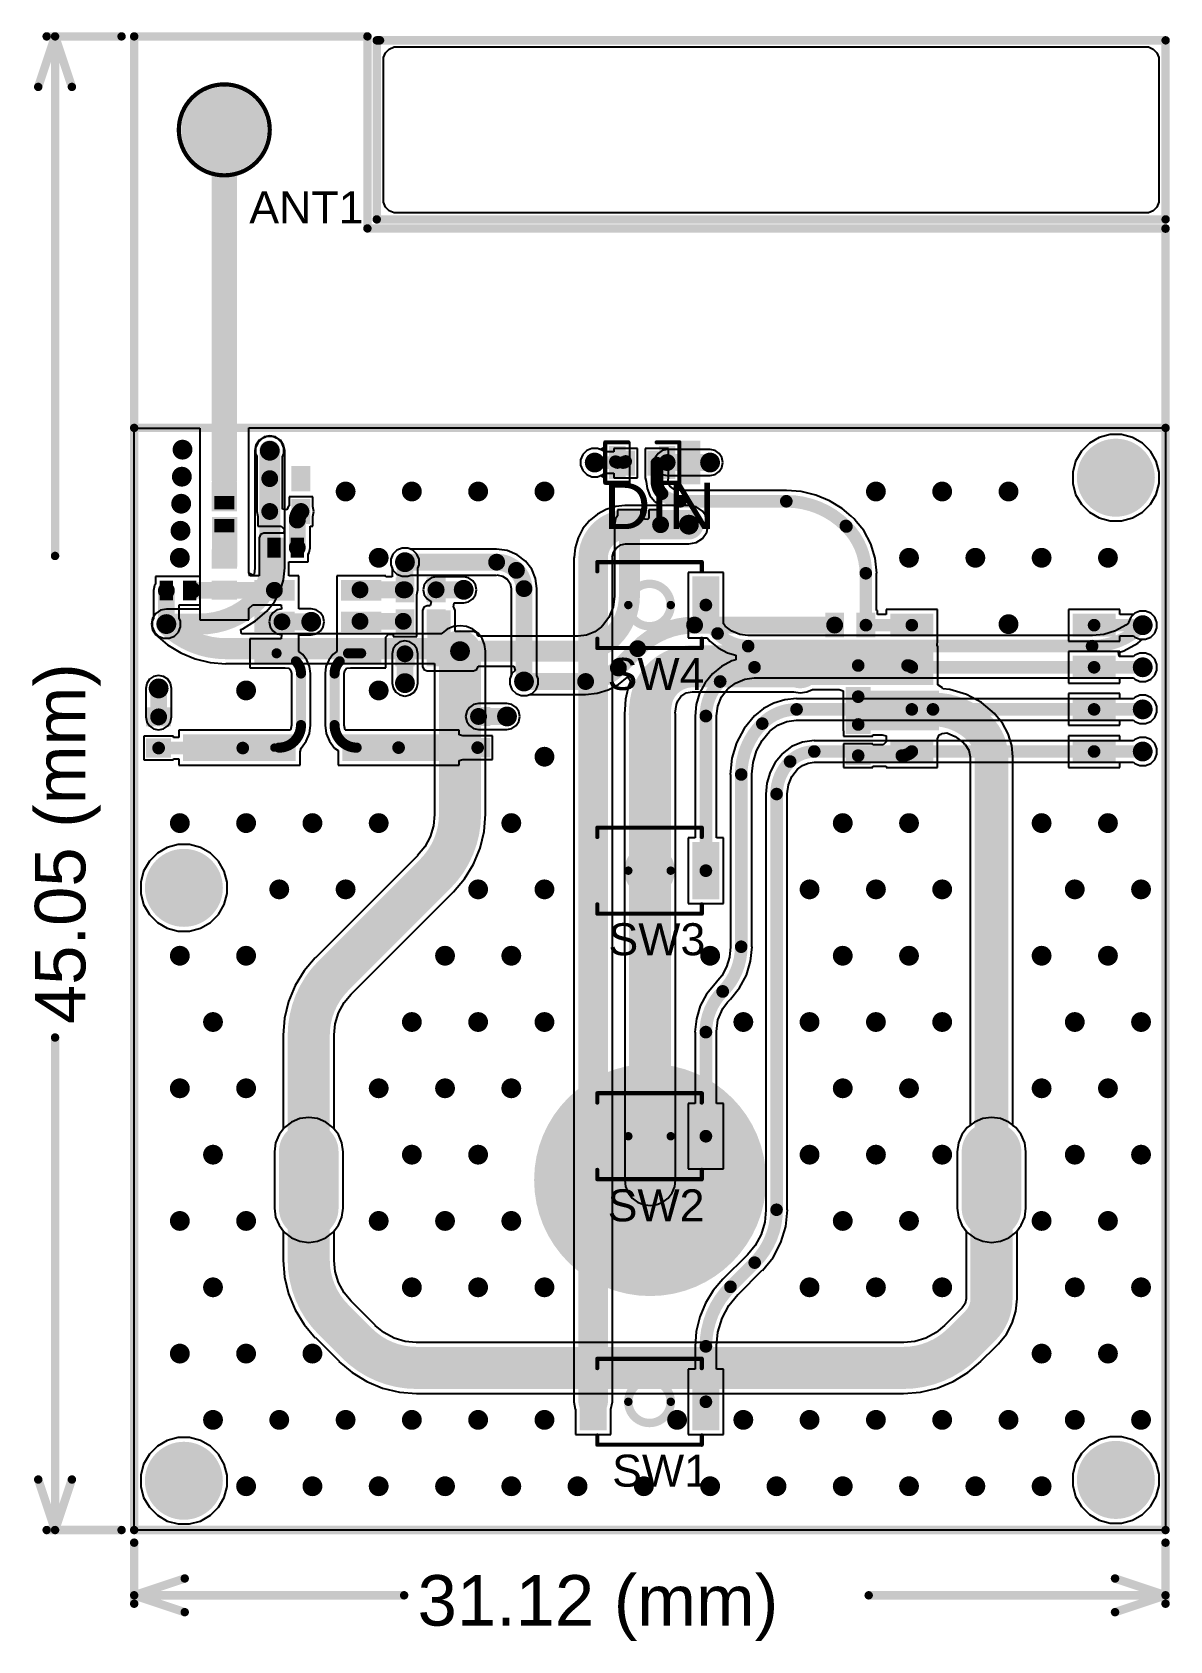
# Model space of a CAD drawing. Header units: millimetres. Extents: x -0.18 to 1.17, y -0.19 to 1.72.
import ezdxf

# ---------------------------------------------------------------- set-up
doc = ezdxf.new("R2010")
doc.units = ezdxf.units.MM
doc.header["$MEASUREMENT"] = 0
for name, color, linetype in [('BottomLayer', 5, 'Continuous'), ('BottomPaste', 16, 'Continuous'), ('BottomSolder', 6, 'Continuous'), ('Mechanical1', 6, 'Continuous'), ('Mechanical2', 216, 'Continuous'), ('MultiLayer', 9, 'Continuous'), ('PadHoleLayer', 156, 'Continuous'), ('TopLayer', 1, 'Continuous'), ('TopOverlay', 2, 'Continuous'), ('TopPaste', 8, 'Continuous'), ('TopSolder', 216, 'Continuous'), ('ViaHoleLayer', 16, 'Continuous')]:
    doc.layers.add(name, color=color, linetype=linetype)
doc.styles.add('Arial', font='arial.ttf', dxfattribs={"height": 0.2})

msp = doc.modelspace()

# ---------------------------------------------------------------- texts
at = {"layer": 'Mechanical1', "style": 'Arial'}
msp.add_text('45.05 (mm)', height=0.06, rotation=90, dxfattribs=at).set_placement((-0.117, 0.5423))
msp.add_text('31.12 (mm)', height=0.06, dxfattribs=at).set_placement((0.2776, -0.172))
at = {"layer": 'TopOverlay', "style": 'Arial'}
for s, height, p in [('ANT1', 0.038, (0.0777, 1.493)), ('DIN', 0.055, (0.4987, 1.13)), ('SW4', 0.038, (0.5033, 0.939)), ('SW3', 0.038, (0.5043, 0.624)), ('SW2', 0.038, (0.5033, 0.308)), ('SW1', 0.038, (0.5087, -0.007))]:
    msp.add_text(s, height=height, dxfattribs=at).set_placement(p)

# ---------------------------------------------------------------- blocks, each defined once
blk = doc.blocks.new('B3U_1000P_1')
at = {"layer": 'TopLayer'}
for points in [[(-0.0831, 0.0339), (-0.0508, 0.0339), (-0.0508, -0.0339), (-0.0831, -0.0339)], [(0.0508, 0.0339), (0.0831, 0.0339), (0.0831, -0.0339), (0.0508, -0.0339)]]:
    blk.add_hatch(color=1, dxfattribs=at).paths.add_polyline_path(points)
at = {"layer": 'TopPaste'}
for points in [[(-0.0831, 0.0339), (-0.0508, 0.0339), (-0.0508, -0.0339), (-0.0831, -0.0339)], [(0.0508, 0.0339), (0.0831, 0.0339), (0.0831, -0.0339), (0.0508, -0.0339)]]:
    blk.add_hatch(color=8, dxfattribs=at).paths.add_polyline_path(points)
at = {"layer": 'TopOverlay', "const_width": 0.005}
for points in [[(0.062, 0.051), (-0.062, 0.051)], [(-0.062, 0.051), (-0.062, 0.04)], [(0.062, 0.051), (0.062, 0.04)], [(-0.062, -0.04), (-0.062, -0.051)], [(0.062, -0.04), (0.062, -0.051)], [(0.062, -0.051), (-0.062, -0.051)]]:
    blk.add_lwpolyline(points, dxfattribs=at)
at = {"layer": 'TopOverlay'}
for points, const_width in [([(-0.0633, 0.051, 1), (-0.0607, 0.051, 1)], 0.0025), ([(-0.0633, 0.051, 1), (-0.0607, 0.051, 1)], 0.0025), ([(-0.0633, 0.04, 1), (-0.0607, 0.04, 1)], 0.0025), ([(0.0608, 0.051, 1), (0.0633, 0.051, 1)], 0.0025), ([(0.0608, 0.051, 1), (0.0633, 0.051, 1)], 0.0025), ([(0.0608, 0.04, 1), (0.0633, 0.04, 1)], 0.0025), ([(0.0252, 0, 1), (-0.0252, 0, 1)], 0.01), ([(-0.0277, 0, 1), (-0.0227, 0, 1)], 0.005), ([(0.0227, 0, 1), (0.0277, 0, 1)], 0.005), ([(-0.0633, -0.04, 1), (-0.0607, -0.04, 1)], 0.0025), ([(0.0608, -0.04, 1), (0.0633, -0.04, 1)], 0.0025), ([(-0.0633, -0.051, 1), (-0.0607, -0.051, 1)], 0.0025), ([(-0.0633, -0.051, 1), (-0.0607, -0.051, 1)], 0.0025), ([(0.0608, -0.051, 1), (0.0633, -0.051, 1)], 0.0025), ([(0.0608, -0.051, 1), (0.0633, -0.051, 1)], 0.0025)]:
    blk.add_lwpolyline(points, format="xyb", close=True, dxfattribs=dict(at, const_width=const_width))
blk = doc.blocks.new('B3U_1000P_2')
at = {"layer": 'TopLayer'}
for points in [[(-0.0831, 0.0339), (-0.0508, 0.0339), (-0.0508, -0.0339), (-0.0831, -0.0339)], [(0.0508, 0.0339), (0.0831, 0.0339), (0.0831, -0.0339), (0.0508, -0.0339)]]:
    blk.add_hatch(color=1, dxfattribs=at).paths.add_polyline_path(points)
at = {"layer": 'TopPaste'}
for points in [[(-0.0831, 0.0339), (-0.0508, 0.0339), (-0.0508, -0.0339), (-0.0831, -0.0339)], [(0.0508, 0.0339), (0.0831, 0.0339), (0.0831, -0.0339), (0.0508, -0.0339)]]:
    blk.add_hatch(color=8, dxfattribs=at).paths.add_polyline_path(points)
at = {"layer": 'TopOverlay', "const_width": 0.005}
for points in [[(0.062, 0.051), (-0.062, 0.051)], [(-0.062, 0.051), (-0.062, 0.04)], [(0.062, 0.051), (0.062, 0.04)], [(-0.062, -0.04), (-0.062, -0.051)], [(0.062, -0.04), (0.062, -0.051)], [(0.062, -0.051), (-0.062, -0.051)]]:
    blk.add_lwpolyline(points, dxfattribs=at)
at = {"layer": 'TopOverlay'}
for points, const_width in [([(-0.0633, 0.051, 1), (-0.0607, 0.051, 1)], 0.0025), ([(-0.0633, 0.051, 1), (-0.0607, 0.051, 1)], 0.0025), ([(-0.0633, 0.04, 1), (-0.0607, 0.04, 1)], 0.0025), ([(0.0608, 0.051, 1), (0.0633, 0.051, 1)], 0.0025), ([(0.0608, 0.051, 1), (0.0633, 0.051, 1)], 0.0025), ([(0.0608, 0.04, 1), (0.0633, 0.04, 1)], 0.0025), ([(0.0252, 0, 1), (-0.0252, 0, 1)], 0.01), ([(-0.0277, 0, 1), (-0.0227, 0, 1)], 0.005), ([(0.0227, 0, 1), (0.0277, 0, 1)], 0.005), ([(-0.0633, -0.04, 1), (-0.0607, -0.04, 1)], 0.0025), ([(0.0608, -0.04, 1), (0.0633, -0.04, 1)], 0.0025), ([(-0.0633, -0.051, 1), (-0.0607, -0.051, 1)], 0.0025), ([(-0.0633, -0.051, 1), (-0.0607, -0.051, 1)], 0.0025), ([(0.0608, -0.051, 1), (0.0633, -0.051, 1)], 0.0025), ([(0.0608, -0.051, 1), (0.0633, -0.051, 1)], 0.0025)]:
    blk.add_lwpolyline(points, format="xyb", close=True, dxfattribs=dict(at, const_width=const_width))
blk = doc.blocks.new('B3U_1000P_3')
at = {"layer": 'TopLayer'}
for points in [[(-0.0831, 0.0339), (-0.0508, 0.0339), (-0.0508, -0.0339), (-0.0831, -0.0339)], [(0.0508, 0.0339), (0.0831, 0.0339), (0.0831, -0.0339), (0.0508, -0.0339)]]:
    blk.add_hatch(color=1, dxfattribs=at).paths.add_polyline_path(points)
at = {"layer": 'TopPaste'}
for points in [[(-0.0831, 0.0339), (-0.0508, 0.0339), (-0.0508, -0.0339), (-0.0831, -0.0339)], [(0.0508, 0.0339), (0.0831, 0.0339), (0.0831, -0.0339), (0.0508, -0.0339)]]:
    blk.add_hatch(color=8, dxfattribs=at).paths.add_polyline_path(points)
at = {"layer": 'TopOverlay', "const_width": 0.005}
for points in [[(0.062, 0.051), (-0.062, 0.051)], [(-0.062, 0.051), (-0.062, 0.04)], [(0.062, 0.051), (0.062, 0.04)], [(-0.062, -0.04), (-0.062, -0.051)], [(0.062, -0.04), (0.062, -0.051)], [(0.062, -0.051), (-0.062, -0.051)]]:
    blk.add_lwpolyline(points, dxfattribs=at)
at = {"layer": 'TopOverlay'}
for points, const_width in [([(-0.0633, 0.051, 1), (-0.0607, 0.051, 1)], 0.0025), ([(-0.0633, 0.051, 1), (-0.0607, 0.051, 1)], 0.0025), ([(-0.0633, 0.04, 1), (-0.0607, 0.04, 1)], 0.0025), ([(0.0608, 0.051, 1), (0.0633, 0.051, 1)], 0.0025), ([(0.0608, 0.051, 1), (0.0633, 0.051, 1)], 0.0025), ([(0.0608, 0.04, 1), (0.0633, 0.04, 1)], 0.0025), ([(0.0252, 0, 1), (-0.0252, 0, 1)], 0.01), ([(-0.0277, 0, 1), (-0.0227, 0, 1)], 0.005), ([(0.0227, 0, 1), (0.0277, 0, 1)], 0.005), ([(-0.0633, -0.04, 1), (-0.0607, -0.04, 1)], 0.0025), ([(0.0608, -0.04, 1), (0.0633, -0.04, 1)], 0.0025), ([(-0.0633, -0.051, 1), (-0.0607, -0.051, 1)], 0.0025), ([(-0.0633, -0.051, 1), (-0.0607, -0.051, 1)], 0.0025), ([(0.0608, -0.051, 1), (0.0633, -0.051, 1)], 0.0025), ([(0.0608, -0.051, 1), (0.0633, -0.051, 1)], 0.0025)]:
    blk.add_lwpolyline(points, format="xyb", close=True, dxfattribs=dict(at, const_width=const_width))
blk = doc.blocks.new('B3U_1000P_4')
at = {"layer": 'TopLayer'}
for points in [[(-0.0831, 0.0339), (-0.0508, 0.0339), (-0.0508, -0.0339), (-0.0831, -0.0339)], [(0.0508, 0.0339), (0.0831, 0.0339), (0.0831, -0.0339), (0.0508, -0.0339)]]:
    blk.add_hatch(color=1, dxfattribs=at).paths.add_polyline_path(points)
at = {"layer": 'TopPaste'}
for points in [[(-0.0831, 0.0339), (-0.0508, 0.0339), (-0.0508, -0.0339), (-0.0831, -0.0339)], [(0.0508, 0.0339), (0.0831, 0.0339), (0.0831, -0.0339), (0.0508, -0.0339)]]:
    blk.add_hatch(color=8, dxfattribs=at).paths.add_polyline_path(points)
at = {"layer": 'TopOverlay', "const_width": 0.005}
for points in [[(0.062, 0.051), (-0.062, 0.051)], [(-0.062, 0.051), (-0.062, 0.04)], [(0.062, 0.051), (0.062, 0.04)], [(-0.062, -0.04), (-0.062, -0.051)], [(0.062, -0.04), (0.062, -0.051)], [(0.062, -0.051), (-0.062, -0.051)]]:
    blk.add_lwpolyline(points, dxfattribs=at)
at = {"layer": 'TopOverlay'}
for points, const_width in [([(-0.0633, 0.051, 1), (-0.0607, 0.051, 1)], 0.0025), ([(-0.0633, 0.051, 1), (-0.0607, 0.051, 1)], 0.0025), ([(-0.0633, 0.04, 1), (-0.0607, 0.04, 1)], 0.0025), ([(0.0608, 0.051, 1), (0.0633, 0.051, 1)], 0.0025), ([(0.0608, 0.051, 1), (0.0633, 0.051, 1)], 0.0025), ([(0.0608, 0.04, 1), (0.0633, 0.04, 1)], 0.0025), ([(0.0252, 0, 1), (-0.0252, 0, 1)], 0.01), ([(-0.0277, 0, 1), (-0.0227, 0, 1)], 0.005), ([(0.0227, 0, 1), (0.0277, 0, 1)], 0.005), ([(-0.0633, -0.04, 1), (-0.0607, -0.04, 1)], 0.0025), ([(0.0608, -0.04, 1), (0.0633, -0.04, 1)], 0.0025), ([(-0.0633, -0.051, 1), (-0.0607, -0.051, 1)], 0.0025), ([(-0.0633, -0.051, 1), (-0.0607, -0.051, 1)], 0.0025), ([(0.0608, -0.051, 1), (0.0633, -0.051, 1)], 0.0025), ([(0.0608, -0.051, 1), (0.0633, -0.051, 1)], 0.0025)]:
    blk.add_lwpolyline(points, format="xyb", close=True, dxfattribs=dict(at, const_width=const_width))
blk = doc.blocks.new('T14_433M_5')
at = {"layer": 'BottomLayer'}
h = blk.add_hatch(color=5, dxfattribs=at)
edge = h.paths.add_edge_path()
edge.add_arc((0, 0), 0.0492, 0, 360)
at = {"layer": 'BottomSolder'}
h = blk.add_hatch(color=6, dxfattribs=at)
edge = h.paths.add_edge_path()
edge.add_arc((0, 0), 0.0512, 0, 360)
at = {"layer": 'MultiLayer'}
h = blk.add_hatch(color=9, dxfattribs=at)
edge = h.paths.add_edge_path()
edge.add_arc((0, 0), 0.0492, 0, 360)
at = {"layer": 'PadHoleLayer'}
h = blk.add_hatch(color=156, dxfattribs=at)
edge = h.paths.add_edge_path()
edge.add_arc((0, 0), 0.0315, 0, 360)
at = {"layer": 'TopLayer'}
h = blk.add_hatch(color=1, dxfattribs=at)
edge = h.paths.add_edge_path()
edge.add_arc((0, 0), 0.0492, 0, 360)
at = {"layer": 'TopSolder'}
h = blk.add_hatch(color=216, dxfattribs=at)
edge = h.paths.add_edge_path()
edge.add_arc((0, 0), 0.0512, 0, 360)
at = {"layer": 'MultiLayer'}
for p, q in [((-0.0916, -0.1914), (-0.0858, -0.189)), ((-0.0858, -0.189), (-0.0827, -0.189)), ((-0.0827, -0.189), (-0.0827, -0.189)), ((-0.0827, -0.189), (0.0827, -0.189)), ((0.0827, -0.189), (0.0858, -0.189)), ((0.0858, -0.189), (0.0916, -0.1914)), ((-0.0984, -0.2016), (-0.096, -0.1958)), ((-0.0984, -0.2047), (-0.0984, -0.2016)), ((-0.0984, -1.0945), (-0.0984, -0.2047)), ((-0.096, -0.1958), (-0.0916, -0.1914)), ((0.0916, -0.1914), (0.096, -0.1958)), ((0.096, -0.1958), (0.0984, -0.2016)), ((0.0984, -0.2016), (0.0984, -0.2047)), ((0.0984, -0.2047), (0.0984, -0.2047)), ((0.0984, -0.2047), (0.0984, -1.0945)), ((-0.0984, -1.0976), (-0.0984, -1.0945)), ((-0.0984, -1.0945), (-0.0984, -1.0945)), ((-0.096, -1.1034), (-0.0984, -1.0976)), ((-0.0916, -1.1078), (-0.096, -1.1034)), ((0.096, -1.1034), (0.0916, -1.1078)), ((0.0984, -1.0976), (0.096, -1.1034)), ((0.0984, -1.0945), (0.0984, -1.0976)), ((-0.0858, -1.1102), (-0.0916, -1.1078)), ((-0.0827, -1.1102), (-0.0858, -1.1102)), ((0.0827, -1.1102), (-0.0827, -1.1102)), ((0.0858, -1.1102), (0.0827, -1.1102)), ((0.0827, -1.1102), (0.0827, -1.1102)), ((0.0916, -1.1078), (0.0858, -1.1102))]:
    blk.add_line(p, q, dxfattribs=at)
at = {"layer": 'TopOverlay'}
for points, const_width in [([(0.054, 0, 1), (-0.054, 0, 1)], 0.005), ([(-0.0553, 0, 1), (-0.0527, 0, 1)], 0.0025), ([(0.0527, 0, 1), (0.0553, 0, 1)], 0.0025), ([(-0.1088, -0.1811, 1), (-0.1038, -0.1811, 1)], 0.005), ([(-0.1088, -0.1811, 1), (-0.1038, -0.1811, 1)], 0.005), ([(0.1038, -0.1811, 1), (0.1088, -0.1811, 1)], 0.005), ([(0.1038, -0.1811, 1), (0.1088, -0.1811, 1)], 0.005), ([(0.1038, -0.185, 1), (0.1088, -0.185, 1)], 0.005), ([(0.1038, -0.185, 1), (0.1088, -0.185, 1)], 0.005), ([(-0.1088, -1.1181, 1), (-0.1038, -1.1181, 1)], 0.005), ([(-0.1088, -1.1181, 1), (-0.1038, -1.1181, 1)], 0.005), ([(0.1038, -1.1181, 1), (0.1088, -1.1181, 1)], 0.005), ([(0.1038, -1.1181, 1), (0.1088, -1.1181, 1)], 0.005)]:
    blk.add_lwpolyline(points, format="xyb", close=True, dxfattribs=dict(at, const_width=const_width))
at = {"layer": 'TopOverlay', "const_width": 0.01}
for points in [[(-0.1063, -0.1811), (0.1063, -0.1811)], [(-0.1063, -0.1811), (-0.1063, -1.1181)], [(0.1063, -0.1811), (0.1063, -0.185)], [(0.1063, -0.185), (0.1063, -1.1181)], [(-0.1063, -1.1181), (0.1063, -1.1181)]]:
    blk.add_lwpolyline(points, dxfattribs=at)
blk = doc.blocks.new('IND_0402_B_6')
at = {"layer": 'BottomLayer'}
for points in [[(-0.0217, 0.0118), (-0.0059, 0.0118), (-0.0059, -0.0118), (-0.0217, -0.0118)], [(0.0059, 0.0118), (0.0217, 0.0118), (0.0217, -0.0118), (0.0059, -0.0118)]]:
    blk.add_hatch(color=5, dxfattribs=at).paths.add_polyline_path(points)
at = {"layer": 'BottomPaste'}
for points in [[(-0.0217, 0.0118), (-0.0059, 0.0118), (-0.0059, -0.0118), (-0.0217, -0.0118)], [(0.0059, 0.0118), (0.0217, 0.0118), (0.0217, -0.0118), (0.0059, -0.0118)]]:
    blk.add_hatch(color=16, dxfattribs=at).paths.add_polyline_path(points)
blk = doc.blocks.new('HC_49S_SMD_2P_M____B_7')
at = {"layer": 'BottomLayer'}
for points in [[(-0.1614, 0.0157), (-0.0276, 0.0157), (-0.0276, -0.0157), (-0.1614, -0.0157)], [(0.0276, 0.0157), (0.1614, 0.0157), (0.1614, -0.0157), (0.0276, -0.0157)]]:
    blk.add_hatch(color=5, dxfattribs=at).paths.add_polyline_path(points)
at = {"layer": 'BottomPaste'}
for points in [[(-0.1614, 0.0157), (-0.0276, 0.0157), (-0.0276, -0.0157), (-0.1614, -0.0157)], [(0.0276, 0.0157), (0.1614, 0.0157), (0.1614, -0.0157), (0.0276, -0.0157)]]:
    blk.add_hatch(color=16, dxfattribs=at).paths.add_polyline_path(points)
blk = doc.blocks.new('C___0402_B_8')
at = {"layer": 'BottomLayer'}
for points in [[(-0.0095, 0.0125), (-0.0095, -0.0125), (-0.0275, -0.0125), (-0.0275, 0.0125)], [(0.0275, 0.0125), (0.0275, -0.0125), (0.0095, -0.0125), (0.0095, 0.0125)]]:
    blk.add_hatch(color=5, dxfattribs=at).paths.add_polyline_path(points)
at = {"layer": 'BottomPaste'}
for points in [[(-0.0095, 0.0125), (-0.0095, -0.0125), (-0.0275, -0.0125), (-0.0275, 0.0125)], [(0.0275, 0.0125), (0.0275, -0.0125), (0.0095, -0.0125), (0.0095, 0.0125)]]:
    blk.add_hatch(color=16, dxfattribs=at).paths.add_polyline_path(points)
at = {"layer": 'BottomSolder'}
for points in [[(-0.0071, 0.0149), (-0.0071, -0.0149), (-0.0299, -0.0149), (-0.0299, 0.0149)], [(0.0299, 0.0149), (0.0299, -0.0149), (0.0071, -0.0149), (0.0071, 0.0149)]]:
    blk.add_hatch(color=6, dxfattribs=at).paths.add_polyline_path(points)
blk = doc.blocks.new('C___0402_B_9')
at = {"layer": 'BottomLayer'}
for points in [[(-0.0095, 0.0125), (-0.0095, -0.0125), (-0.0275, -0.0125), (-0.0275, 0.0125)], [(0.0275, 0.0125), (0.0275, -0.0125), (0.0095, -0.0125), (0.0095, 0.0125)]]:
    blk.add_hatch(color=5, dxfattribs=at).paths.add_polyline_path(points)
at = {"layer": 'BottomPaste'}
for points in [[(-0.0095, 0.0125), (-0.0095, -0.0125), (-0.0275, -0.0125), (-0.0275, 0.0125)], [(0.0275, 0.0125), (0.0275, -0.0125), (0.0095, -0.0125), (0.0095, 0.0125)]]:
    blk.add_hatch(color=16, dxfattribs=at).paths.add_polyline_path(points)
at = {"layer": 'BottomSolder'}
for points in [[(-0.0071, 0.0149), (-0.0071, -0.0149), (-0.0299, -0.0149), (-0.0299, 0.0149)], [(0.0299, 0.0149), (0.0299, -0.0149), (0.0071, -0.0149), (0.0071, 0.0149)]]:
    blk.add_hatch(color=6, dxfattribs=at).paths.add_polyline_path(points)
blk = doc.blocks.new('SOP_8_B_10')
at = {"layer": 'BottomLayer'}
for points in [[(-0.1339, 0.0888), (-0.0827, 0.0888), (-0.0827, 0.0612), (-0.1339, 0.0612)], [(0.0827, 0.0888), (0.1339, 0.0888), (0.1339, 0.0612), (0.0827, 0.0612)], [(-0.1339, 0.0388), (-0.0827, 0.0388), (-0.0827, 0.0112), (-0.1339, 0.0112)], [(0.0827, 0.0388), (0.1339, 0.0388), (0.1339, 0.0112), (0.0827, 0.0112)], [(-0.1339, -0.0112), (-0.0827, -0.0112), (-0.0827, -0.0388), (-0.1339, -0.0388)], [(0.0827, -0.0112), (0.1339, -0.0112), (0.1339, -0.0388), (0.0827, -0.0388)], [(-0.1339, -0.0612), (-0.0827, -0.0612), (-0.0827, -0.0888), (-0.1339, -0.0888)], [(0.0827, -0.0612), (0.1339, -0.0612), (0.1339, -0.0888), (0.0827, -0.0888)]]:
    blk.add_hatch(color=5, dxfattribs=at).paths.add_polyline_path(points)
at = {"layer": 'BottomPaste'}
for points in [[(-0.1339, 0.0888), (-0.0827, 0.0888), (-0.0827, 0.0612), (-0.1339, 0.0612)], [(0.0827, 0.0888), (0.1339, 0.0888), (0.1339, 0.0612), (0.0827, 0.0612)], [(-0.1339, 0.0388), (-0.0827, 0.0388), (-0.0827, 0.0112), (-0.1339, 0.0112)], [(0.0827, 0.0388), (0.1339, 0.0388), (0.1339, 0.0112), (0.0827, 0.0112)], [(-0.1339, -0.0112), (-0.0827, -0.0112), (-0.0827, -0.0388), (-0.1339, -0.0388)], [(0.0827, -0.0112), (0.1339, -0.0112), (0.1339, -0.0388), (0.0827, -0.0388)], [(-0.1339, -0.0612), (-0.0827, -0.0612), (-0.0827, -0.0888), (-0.1339, -0.0888)], [(0.0827, -0.0612), (0.1339, -0.0612), (0.1339, -0.0888), (0.0827, -0.0888)]]:
    blk.add_hatch(color=16, dxfattribs=at).paths.add_polyline_path(points)
blk = doc.blocks.new('SOT_23_6_B_11')
at = {"layer": 'BottomLayer'}
for points in [[(-0.0756, 0.0496), (-0.0276, 0.0496), (-0.0276, 0.0252), (-0.0756, 0.0252)], [(0.0276, 0.0496), (0.0756, 0.0496), (0.0756, 0.0252), (0.0276, 0.0252)], [(-0.0756, 0.0122), (-0.0276, 0.0122), (-0.0276, -0.0122), (-0.0756, -0.0122)], [(0.0276, 0.0122), (0.0756, 0.0122), (0.0756, -0.0122), (0.0276, -0.0122)], [(-0.0756, -0.0252), (-0.0276, -0.0252), (-0.0276, -0.0496), (-0.0756, -0.0496)], [(0.0276, -0.0252), (0.0756, -0.0252), (0.0756, -0.0496), (0.0276, -0.0496)]]:
    blk.add_hatch(color=5, dxfattribs=at).paths.add_polyline_path(points)
at = {"layer": 'BottomPaste'}
for points in [[(-0.0756, 0.0496), (-0.0276, 0.0496), (-0.0276, 0.0252), (-0.0756, 0.0252)], [(0.0276, 0.0496), (0.0756, 0.0496), (0.0756, 0.0252), (0.0276, 0.0252)], [(-0.0756, 0.0122), (-0.0276, 0.0122), (-0.0276, -0.0122), (-0.0756, -0.0122)], [(0.0276, 0.0122), (0.0756, 0.0122), (0.0756, -0.0122), (0.0276, -0.0122)], [(-0.0756, -0.0252), (-0.0276, -0.0252), (-0.0276, -0.0496), (-0.0756, -0.0496)], [(0.0276, -0.0252), (0.0756, -0.0252), (0.0756, -0.0496), (0.0276, -0.0496)]]:
    blk.add_hatch(color=16, dxfattribs=at).paths.add_polyline_path(points)
blk = doc.blocks.new('R___0402_B_12')
at = {"layer": 'BottomLayer'}
for points in [[(-0.0095, 0.0125), (-0.0095, -0.0125), (-0.0275, -0.0125), (-0.0275, 0.0125)], [(0.0275, 0.0125), (0.0275, -0.0125), (0.0095, -0.0125), (0.0095, 0.0125)]]:
    blk.add_hatch(color=5, dxfattribs=at).paths.add_polyline_path(points)
at = {"layer": 'BottomPaste'}
for points in [[(-0.0095, 0.0125), (-0.0095, -0.0125), (-0.0275, -0.0125), (-0.0275, 0.0125)], [(0.0275, 0.0125), (0.0275, -0.0125), (0.0095, -0.0125), (0.0095, 0.0125)]]:
    blk.add_hatch(color=16, dxfattribs=at).paths.add_polyline_path(points)
at = {"layer": 'BottomSolder'}
for points in [[(-0.0073, 0.0147), (-0.0073, -0.0147), (-0.0297, -0.0147), (-0.0297, 0.0147)], [(0.0297, 0.0147), (0.0297, -0.0147), (0.0073, -0.0147), (0.0073, 0.0147)]]:
    blk.add_hatch(color=6, dxfattribs=at).paths.add_polyline_path(points)
blk = doc.blocks.new('R___0402_B_13')
at = {"layer": 'BottomLayer'}
for points in [[(-0.0095, 0.0125), (-0.0095, -0.0125), (-0.0275, -0.0125), (-0.0275, 0.0125)], [(0.0275, 0.0125), (0.0275, -0.0125), (0.0095, -0.0125), (0.0095, 0.0125)]]:
    blk.add_hatch(color=5, dxfattribs=at).paths.add_polyline_path(points)
at = {"layer": 'BottomPaste'}
for points in [[(-0.0095, 0.0125), (-0.0095, -0.0125), (-0.0275, -0.0125), (-0.0275, 0.0125)], [(0.0275, 0.0125), (0.0275, -0.0125), (0.0095, -0.0125), (0.0095, 0.0125)]]:
    blk.add_hatch(color=16, dxfattribs=at).paths.add_polyline_path(points)
at = {"layer": 'BottomSolder'}
for points in [[(-0.0073, 0.0147), (-0.0073, -0.0147), (-0.0297, -0.0147), (-0.0297, 0.0147)], [(0.0297, 0.0147), (0.0297, -0.0147), (0.0073, -0.0147), (0.0073, 0.0147)]]:
    blk.add_hatch(color=6, dxfattribs=at).paths.add_polyline_path(points)
blk = doc.blocks.new('R___0402_B_14')
at = {"layer": 'BottomLayer'}
for points in [[(-0.0095, 0.0125), (-0.0095, -0.0125), (-0.0275, -0.0125), (-0.0275, 0.0125)], [(0.0275, 0.0125), (0.0275, -0.0125), (0.0095, -0.0125), (0.0095, 0.0125)]]:
    blk.add_hatch(color=5, dxfattribs=at).paths.add_polyline_path(points)
at = {"layer": 'BottomPaste'}
for points in [[(-0.0095, 0.0125), (-0.0095, -0.0125), (-0.0275, -0.0125), (-0.0275, 0.0125)], [(0.0275, 0.0125), (0.0275, -0.0125), (0.0095, -0.0125), (0.0095, 0.0125)]]:
    blk.add_hatch(color=16, dxfattribs=at).paths.add_polyline_path(points)
at = {"layer": 'BottomSolder'}
for points in [[(-0.0073, 0.0147), (-0.0073, -0.0147), (-0.0297, -0.0147), (-0.0297, 0.0147)], [(0.0297, 0.0147), (0.0297, -0.0147), (0.0073, -0.0147), (0.0073, 0.0147)]]:
    blk.add_hatch(color=6, dxfattribs=at).paths.add_polyline_path(points)
blk = doc.blocks.new('R___0402_B_15')
at = {"layer": 'BottomLayer'}
for points in [[(-0.0095, 0.0125), (-0.0095, -0.0125), (-0.0275, -0.0125), (-0.0275, 0.0125)], [(0.0275, 0.0125), (0.0275, -0.0125), (0.0095, -0.0125), (0.0095, 0.0125)]]:
    blk.add_hatch(color=5, dxfattribs=at).paths.add_polyline_path(points)
at = {"layer": 'BottomPaste'}
for points in [[(-0.0095, 0.0125), (-0.0095, -0.0125), (-0.0275, -0.0125), (-0.0275, 0.0125)], [(0.0275, 0.0125), (0.0275, -0.0125), (0.0095, -0.0125), (0.0095, 0.0125)]]:
    blk.add_hatch(color=16, dxfattribs=at).paths.add_polyline_path(points)
at = {"layer": 'BottomSolder'}
for points in [[(-0.0073, 0.0147), (-0.0073, -0.0147), (-0.0297, -0.0147), (-0.0297, 0.0147)], [(0.0297, 0.0147), (0.0297, -0.0147), (0.0073, -0.0147), (0.0073, 0.0147)]]:
    blk.add_hatch(color=6, dxfattribs=at).paths.add_polyline_path(points)
blk = doc.blocks.new('R___0402_B_16')
at = {"layer": 'BottomLayer'}
for points in [[(-0.0095, 0.0125), (-0.0095, -0.0125), (-0.0275, -0.0125), (-0.0275, 0.0125)], [(0.0275, 0.0125), (0.0275, -0.0125), (0.0095, -0.0125), (0.0095, 0.0125)]]:
    blk.add_hatch(color=5, dxfattribs=at).paths.add_polyline_path(points)
at = {"layer": 'BottomPaste'}
for points in [[(-0.0095, 0.0125), (-0.0095, -0.0125), (-0.0275, -0.0125), (-0.0275, 0.0125)], [(0.0275, 0.0125), (0.0275, -0.0125), (0.0095, -0.0125), (0.0095, 0.0125)]]:
    blk.add_hatch(color=16, dxfattribs=at).paths.add_polyline_path(points)
at = {"layer": 'BottomSolder'}
for points in [[(-0.0073, 0.0147), (-0.0073, -0.0147), (-0.0297, -0.0147), (-0.0297, 0.0147)], [(0.0297, 0.0147), (0.0297, -0.0147), (0.0073, -0.0147), (0.0073, 0.0147)]]:
    blk.add_hatch(color=6, dxfattribs=at).paths.add_polyline_path(points)
blk = doc.blocks.new('R___0402_B_17')
at = {"layer": 'BottomLayer'}
for points in [[(-0.0095, 0.0125), (-0.0095, -0.0125), (-0.0275, -0.0125), (-0.0275, 0.0125)], [(0.0275, 0.0125), (0.0275, -0.0125), (0.0095, -0.0125), (0.0095, 0.0125)]]:
    blk.add_hatch(color=5, dxfattribs=at).paths.add_polyline_path(points)
at = {"layer": 'BottomPaste'}
for points in [[(-0.0095, 0.0125), (-0.0095, -0.0125), (-0.0275, -0.0125), (-0.0275, 0.0125)], [(0.0275, 0.0125), (0.0275, -0.0125), (0.0095, -0.0125), (0.0095, 0.0125)]]:
    blk.add_hatch(color=16, dxfattribs=at).paths.add_polyline_path(points)
at = {"layer": 'BottomSolder'}
for points in [[(-0.0073, 0.0147), (-0.0073, -0.0147), (-0.0297, -0.0147), (-0.0297, 0.0147)], [(0.0297, 0.0147), (0.0297, -0.0147), (0.0073, -0.0147), (0.0073, 0.0147)]]:
    blk.add_hatch(color=6, dxfattribs=at).paths.add_polyline_path(points)
blk = doc.blocks.new('R___0402_B_18')
at = {"layer": 'BottomLayer'}
for points in [[(-0.0095, 0.0125), (-0.0095, -0.0125), (-0.0275, -0.0125), (-0.0275, 0.0125)], [(0.0275, 0.0125), (0.0275, -0.0125), (0.0095, -0.0125), (0.0095, 0.0125)]]:
    blk.add_hatch(color=5, dxfattribs=at).paths.add_polyline_path(points)
at = {"layer": 'BottomPaste'}
for points in [[(-0.0095, 0.0125), (-0.0095, -0.0125), (-0.0275, -0.0125), (-0.0275, 0.0125)], [(0.0275, 0.0125), (0.0275, -0.0125), (0.0095, -0.0125), (0.0095, 0.0125)]]:
    blk.add_hatch(color=16, dxfattribs=at).paths.add_polyline_path(points)
at = {"layer": 'BottomSolder'}
for points in [[(-0.0073, 0.0147), (-0.0073, -0.0147), (-0.0297, -0.0147), (-0.0297, 0.0147)], [(0.0297, 0.0147), (0.0297, -0.0147), (0.0073, -0.0147), (0.0073, 0.0147)]]:
    blk.add_hatch(color=6, dxfattribs=at).paths.add_polyline_path(points)
blk = doc.blocks.new('LED_0603_19')
at = {"layer": 'TopLayer'}
for points in [[(-0.0394, 0.0197), (-0.0197, 0.0197), (-0.0197, -0.0197), (-0.0394, -0.0197)], [(0.0197, 0.0197), (0.0394, 0.0197), (0.0394, -0.0197), (0.0197, -0.0197)]]:
    blk.add_hatch(color=1, dxfattribs=at).paths.add_polyline_path(points)
at = {"layer": 'TopOverlay'}
blk.add_hatch(color=2, dxfattribs=at).paths.add_polyline_path([(0.044, -0.026), (0.069, -0.026), (0.069, 0.026), (0.044, 0.026)])
at = {"layer": 'TopPaste'}
for points in [[(-0.0394, 0.0197), (-0.0197, 0.0197), (-0.0197, -0.0197), (-0.0394, -0.0197)], [(0.0197, 0.0197), (0.0394, 0.0197), (0.0394, -0.0197), (0.0197, -0.0197)]]:
    blk.add_hatch(color=8, dxfattribs=at).paths.add_polyline_path(points)
at = {"layer": 'TopOverlay', "const_width": 0.005}
for points in [[(-0.044, -0.024), (-0.044, 0.024)], [(-0.044, 0.024), (-0.017, 0.024)], [(0.017, 0.024), (0.044, 0.024)], [(0.044, -0.024), (0.044, 0.024)], [(-0.044, -0.024), (-0.017, -0.024)], [(0.017, -0.024), (0.044, -0.024)]]:
    blk.add_lwpolyline(points, dxfattribs=at)
at = {"layer": 'TopOverlay', "const_width": 0.0025}
for points in [[(-0.0452, 0.024, 1), (-0.0428, 0.024, 1)], [(-0.0452, 0.024, 1), (-0.0428, 0.024, 1)], [(-0.0182, 0.024, 1), (-0.0158, 0.024, 1)], [(0.0158, 0.024, 1), (0.0182, 0.024, 1)], [(0.0428, 0.024, 1), (0.0453, 0.024, 1)], [(0.0428, 0.024, 1), (0.0453, 0.024, 1)], [(-0.0452, -0.024, 1), (-0.0428, -0.024, 1)], [(-0.0452, -0.024, 1), (-0.0428, -0.024, 1)], [(-0.0182, -0.024, 1), (-0.0158, -0.024, 1)], [(0.0158, -0.024, 1), (0.0182, -0.024, 1)], [(0.0428, -0.024, 1), (0.0453, -0.024, 1)], [(0.0428, -0.024, 1), (0.0453, -0.024, 1)]]:
    blk.add_lwpolyline(points, format="xyb", close=True, dxfattribs=at)
blk = doc.blocks.new('IND_0402_B_20')
at = {"layer": 'BottomLayer'}
for points in [[(-0.0217, 0.0118), (-0.0059, 0.0118), (-0.0059, -0.0118), (-0.0217, -0.0118)], [(0.0059, 0.0118), (0.0217, 0.0118), (0.0217, -0.0118), (0.0059, -0.0118)]]:
    blk.add_hatch(color=5, dxfattribs=at).paths.add_polyline_path(points)
at = {"layer": 'BottomPaste'}
for points in [[(-0.0217, 0.0118), (-0.0059, 0.0118), (-0.0059, -0.0118), (-0.0217, -0.0118)], [(0.0059, 0.0118), (0.0217, 0.0118), (0.0217, -0.0118), (0.0059, -0.0118)]]:
    blk.add_hatch(color=16, dxfattribs=at).paths.add_polyline_path(points)
blk = doc.blocks.new('IND_0402_B_21')
at = {"layer": 'BottomLayer'}
for points in [[(-0.0217, 0.0118), (-0.0059, 0.0118), (-0.0059, -0.0118), (-0.0217, -0.0118)], [(0.0059, 0.0118), (0.0217, 0.0118), (0.0217, -0.0118), (0.0059, -0.0118)]]:
    blk.add_hatch(color=5, dxfattribs=at).paths.add_polyline_path(points)
at = {"layer": 'BottomPaste'}
for points in [[(-0.0217, 0.0118), (-0.0059, 0.0118), (-0.0059, -0.0118), (-0.0217, -0.0118)], [(0.0059, 0.0118), (0.0217, 0.0118), (0.0217, -0.0118), (0.0059, -0.0118)]]:
    blk.add_hatch(color=16, dxfattribs=at).paths.add_polyline_path(points)
blk = doc.blocks.new('MY_2032_02_B_22')
at = {"layer": 'BottomLayer'}
h = blk.add_hatch(color=5, dxfattribs=at)
edge = h.paths.add_edge_path()
edge.add_arc((0, 0), 0.1378, 0, 360)
h = blk.add_hatch(color=5, dxfattribs=at)
edge = h.paths.add_edge_path()
edge.add_arc((-0.4055, -0.0335), 0.0354, 180, 360)
edge.add_line((-0.3701, -0.0335), (-0.3701, 0.0335))
edge.add_arc((-0.4055, 0.0335), 0.0354, 0, 180)
edge.add_line((-0.4409, 0.0335), (-0.4409, -0.0335))
h = blk.add_hatch(color=5, dxfattribs=at)
edge = h.paths.add_edge_path()
edge.add_arc((0.4055, -0.0335), 0.0354, 180, 360)
edge.add_line((0.4409, -0.0335), (0.4409, 0.0335))
edge.add_arc((0.4055, 0.0335), 0.0354, 0, 180)
edge.add_line((0.3701, 0.0335), (0.3701, -0.0335))
at = {"layer": 'BottomPaste'}
h = blk.add_hatch(color=16, dxfattribs=at)
edge = h.paths.add_edge_path()
edge.add_arc((0, 0), 0.1378, 0, 360)
at = {"layer": 'MultiLayer'}
h = blk.add_hatch(color=9, dxfattribs=at)
edge = h.paths.add_edge_path()
edge.add_arc((-0.4055, -0.0335), 0.0354, 180, 360)
edge.add_line((-0.3701, -0.0335), (-0.3701, 0.0335))
edge.add_arc((-0.4055, 0.0335), 0.0354, 0, 180)
edge.add_line((-0.4409, 0.0335), (-0.4409, -0.0335))
h = blk.add_hatch(color=9, dxfattribs=at)
edge = h.paths.add_edge_path()
edge.add_arc((0.4055, -0.0335), 0.0354, 180, 360)
edge.add_line((0.4409, -0.0335), (0.4409, 0.0335))
edge.add_arc((0.4055, 0.0335), 0.0354, 0, 180)
edge.add_line((0.3701, 0.0335), (0.3701, -0.0335))
at = {"layer": 'TopLayer'}
h = blk.add_hatch(color=1, dxfattribs=at)
edge = h.paths.add_edge_path()
edge.add_arc((-0.4055, -0.0335), 0.0354, 180, 360)
edge.add_line((-0.3701, -0.0335), (-0.3701, 0.0335))
edge.add_arc((-0.4055, 0.0335), 0.0354, 0, 180)
edge.add_line((-0.4409, 0.0335), (-0.4409, -0.0335))
h = blk.add_hatch(color=1, dxfattribs=at)
edge = h.paths.add_edge_path()
edge.add_arc((0.4055, -0.0335), 0.0354, 180, 360)
edge.add_line((0.4409, -0.0335), (0.4409, 0.0335))
edge.add_arc((0.4055, 0.0335), 0.0354, 0, 180)
edge.add_line((0.3701, 0.0335), (0.3701, -0.0335))
blk = doc.blocks.new('C___0402_B_23')
at = {"layer": 'BottomLayer'}
for points in [[(-0.0095, 0.0125), (-0.0095, -0.0125), (-0.0275, -0.0125), (-0.0275, 0.0125)], [(0.0275, 0.0125), (0.0275, -0.0125), (0.0095, -0.0125), (0.0095, 0.0125)]]:
    blk.add_hatch(color=5, dxfattribs=at).paths.add_polyline_path(points)
at = {"layer": 'BottomPaste'}
for points in [[(-0.0095, 0.0125), (-0.0095, -0.0125), (-0.0275, -0.0125), (-0.0275, 0.0125)], [(0.0275, 0.0125), (0.0275, -0.0125), (0.0095, -0.0125), (0.0095, 0.0125)]]:
    blk.add_hatch(color=16, dxfattribs=at).paths.add_polyline_path(points)
at = {"layer": 'BottomSolder'}
for points in [[(-0.0071, 0.0149), (-0.0071, -0.0149), (-0.0299, -0.0149), (-0.0299, 0.0149)], [(0.0299, 0.0149), (0.0299, -0.0149), (0.0071, -0.0149), (0.0071, 0.0149)]]:
    blk.add_hatch(color=6, dxfattribs=at).paths.add_polyline_path(points)
blk = doc.blocks.new('C___0402_B_24')
at = {"layer": 'BottomLayer'}
for points in [[(-0.0095, 0.0125), (-0.0095, -0.0125), (-0.0275, -0.0125), (-0.0275, 0.0125)], [(0.0275, 0.0125), (0.0275, -0.0125), (0.0095, -0.0125), (0.0095, 0.0125)]]:
    blk.add_hatch(color=5, dxfattribs=at).paths.add_polyline_path(points)
at = {"layer": 'BottomPaste'}
for points in [[(-0.0095, 0.0125), (-0.0095, -0.0125), (-0.0275, -0.0125), (-0.0275, 0.0125)], [(0.0275, 0.0125), (0.0275, -0.0125), (0.0095, -0.0125), (0.0095, 0.0125)]]:
    blk.add_hatch(color=16, dxfattribs=at).paths.add_polyline_path(points)
at = {"layer": 'BottomSolder'}
for points in [[(-0.0071, 0.0149), (-0.0071, -0.0149), (-0.0299, -0.0149), (-0.0299, 0.0149)], [(0.0299, 0.0149), (0.0299, -0.0149), (0.0071, -0.0149), (0.0071, 0.0149)]]:
    blk.add_hatch(color=6, dxfattribs=at).paths.add_polyline_path(points)
blk = doc.blocks.new('C___0402_B_25')
at = {"layer": 'BottomLayer'}
for points in [[(-0.0095, 0.0125), (-0.0095, -0.0125), (-0.0275, -0.0125), (-0.0275, 0.0125)], [(0.0275, 0.0125), (0.0275, -0.0125), (0.0095, -0.0125), (0.0095, 0.0125)]]:
    blk.add_hatch(color=5, dxfattribs=at).paths.add_polyline_path(points)
at = {"layer": 'BottomPaste'}
for points in [[(-0.0095, 0.0125), (-0.0095, -0.0125), (-0.0275, -0.0125), (-0.0275, 0.0125)], [(0.0275, 0.0125), (0.0275, -0.0125), (0.0095, -0.0125), (0.0095, 0.0125)]]:
    blk.add_hatch(color=16, dxfattribs=at).paths.add_polyline_path(points)
at = {"layer": 'BottomSolder'}
for points in [[(-0.0071, 0.0149), (-0.0071, -0.0149), (-0.0299, -0.0149), (-0.0299, 0.0149)], [(0.0299, 0.0149), (0.0299, -0.0149), (0.0071, -0.0149), (0.0071, 0.0149)]]:
    blk.add_hatch(color=6, dxfattribs=at).paths.add_polyline_path(points)
blk = doc.blocks.new('C___0402_B_26')
at = {"layer": 'BottomLayer'}
for points in [[(-0.0095, 0.0125), (-0.0095, -0.0125), (-0.0275, -0.0125), (-0.0275, 0.0125)], [(0.0275, 0.0125), (0.0275, -0.0125), (0.0095, -0.0125), (0.0095, 0.0125)]]:
    blk.add_hatch(color=5, dxfattribs=at).paths.add_polyline_path(points)
at = {"layer": 'BottomPaste'}
for points in [[(-0.0095, 0.0125), (-0.0095, -0.0125), (-0.0275, -0.0125), (-0.0275, 0.0125)], [(0.0275, 0.0125), (0.0275, -0.0125), (0.0095, -0.0125), (0.0095, 0.0125)]]:
    blk.add_hatch(color=16, dxfattribs=at).paths.add_polyline_path(points)
at = {"layer": 'BottomSolder'}
for points in [[(-0.0071, 0.0149), (-0.0071, -0.0149), (-0.0299, -0.0149), (-0.0299, 0.0149)], [(0.0299, 0.0149), (0.0299, -0.0149), (0.0071, -0.0149), (0.0071, 0.0149)]]:
    blk.add_hatch(color=6, dxfattribs=at).paths.add_polyline_path(points)

# ---------------------------------------------------------------- hatches: boundary and pattern name
at = {"layer": 'BottomLayer'}
h = msp.add_hatch(color=5, dxfattribs=at)
edge = h.paths.add_edge_path()
edge.add_arc((-0.0016, 1.2243), 0.0118, 0, 360)
h = msp.add_hatch(color=5, dxfattribs=at)
edge = h.paths.add_edge_path()
edge.add_arc((0.102, 1.223), 0.0118, 0, 360)
h = msp.add_hatch(color=5, dxfattribs=at)
edge = h.paths.add_edge_path()
edge.add_arc((-0.0024, 1.1922), 0.0118, 0, 360)
h = msp.add_hatch(color=5, dxfattribs=at)
edge = h.paths.add_edge_path()
edge.add_arc((0.488, 1.209), 0.0118, 0, 360)
h = msp.add_hatch(color=5, dxfattribs=at)
edge = h.paths.add_edge_path()
edge.add_arc((0.625, 1.209), 0.0118, 0, 360)
for points in [[(0.033, 1.151), (0.063, 1.151), (0.063, 1.186), (0.033, 1.186)], [(0.0633, 1.1444), (0.0333, 1.1444), (0.0333, 1.0854), (0.0633, 1.0854)], [(0.1193, 1.1197), (0.095, 1.1197), (0.095, 1.0573), (0.1193, 1.0573)], [(0.289, 0.9753), (0.317, 0.9753), (0.317, 1.0335), (0.289, 1.0335)], [(0.344, 0.967), (0.344, 1.003), (0.289, 1.003), (0.289, 0.967)], [(0.7247, 0.945), (0.8902, 0.945), (0.8902, 0.9901), (0.7247, 0.9901)], [(0.7884, 0.891), (0.897, 0.891), (0.897, 0.938), (0.7884, 0.938)]]:
    msp.add_hatch(color=5, dxfattribs=at).paths.add_polyline_path(points)
h = msp.add_hatch(color=5, dxfattribs=at)
edge = h.paths.add_edge_path()
edge.add_arc((0.1921, 1.1746), 0.0118, 0, 360)
h = msp.add_hatch(color=5, dxfattribs=at)
edge = h.paths.add_edge_path()
edge.add_arc((0.2708, 1.1746), 0.0118, 0, 360)
h = msp.add_hatch(color=5, dxfattribs=at)
edge = h.paths.add_edge_path()
edge.add_arc((0.3495, 1.1746), 0.0118, 0, 360)
h = msp.add_hatch(color=5, dxfattribs=at)
edge = h.paths.add_edge_path()
edge.add_arc((0.4283, 1.1746), 0.0118, 0, 360)
h = msp.add_hatch(color=5, dxfattribs=at)
edge = h.paths.add_edge_path()
edge.add_arc((0.822, 1.1746), 0.0118, 0, 360)
h = msp.add_hatch(color=5, dxfattribs=at)
edge = h.paths.add_edge_path()
edge.add_arc((0.9007, 1.1746), 0.0118, 0, 360)
h = msp.add_hatch(color=5, dxfattribs=at)
edge = h.paths.add_edge_path()
edge.add_arc((0.9795, 1.1746), 0.0118, 0, 360)
h = msp.add_hatch(color=5, dxfattribs=at)
edge = h.paths.add_edge_path()
edge.add_arc((-0.0032, 1.1601), 0.0118, 0, 360)
h = msp.add_hatch(color=5, dxfattribs=at)
edge = h.paths.add_edge_path()
edge.add_arc((0.5998, 1.1352), 0.0118, 0, 360)
h = msp.add_hatch(color=5, dxfattribs=at)
edge = h.paths.add_edge_path()
edge.add_arc((-0.004, 1.128), 0.0118, 0, 360)
h = msp.add_hatch(color=5, dxfattribs=at)
edge = h.paths.add_edge_path()
edge.add_arc((-0.0048, 1.0959), 0.0118, 0, 360)
h = msp.add_hatch(color=5, dxfattribs=at)
edge = h.paths.add_edge_path()
edge.add_arc((0.2314, 1.0959), 0.0118, 0, 360)
h = msp.add_hatch(color=5, dxfattribs=at)
edge = h.paths.add_edge_path()
edge.add_arc((0.2626, 1.0907), 0.0118, 0, 360)
h = msp.add_hatch(color=5, dxfattribs=at)
edge = h.paths.add_edge_path()
edge.add_arc((0.8613, 1.0959), 0.0118, 0, 360)
h = msp.add_hatch(color=5, dxfattribs=at)
edge = h.paths.add_edge_path()
edge.add_arc((0.9401, 1.0959), 0.0118, 0, 360)
h = msp.add_hatch(color=5, dxfattribs=at)
edge = h.paths.add_edge_path()
edge.add_arc((1.0188, 1.0959), 0.0118, 0, 360)
h = msp.add_hatch(color=5, dxfattribs=at)
edge = h.paths.add_edge_path()
edge.add_arc((1.0976, 1.0959), 0.0118, 0, 360)
h = msp.add_hatch(color=5, dxfattribs=at)
edge = h.paths.add_edge_path()
edge.add_arc((0.3324, 1.0579), 0.0118, 0, 360)
h = msp.add_hatch(color=5, dxfattribs=at)
edge = h.paths.add_edge_path()
edge.add_arc((0.1513, 1.0199), 0.0118, 0, 360)
h = msp.add_hatch(color=5, dxfattribs=at)
edge = h.paths.add_edge_path()
edge.add_arc((-0.0208, 1.0172), 0.0118, 0, 360)
h = msp.add_hatch(color=5, dxfattribs=at)
edge = h.paths.add_edge_path()
edge.add_arc((0.9795, 1.0171), 0.0118, 0, 360)
h = msp.add_hatch(color=5, dxfattribs=at)
edge = h.paths.add_edge_path()
edge.add_arc((1.1389, 1.0159), 0.0118, 0, 360)
h = msp.add_hatch(color=5, dxfattribs=at)
edge = h.paths.add_edge_path()
edge.add_arc((0.328, 0.985), 0.0118, 0, 360)
h = msp.add_hatch(color=5, dxfattribs=at)
edge = h.paths.add_edge_path()
edge.add_arc((1.1389, 0.9659), 0.0118, 0, 360)
h = msp.add_hatch(color=5, dxfattribs=at)
edge = h.paths.add_edge_path()
edge.add_arc((0.2626, 0.9471), 0.0118, 0, 360)
h = msp.add_hatch(color=5, dxfattribs=at)
edge = h.paths.add_edge_path()
edge.add_arc((0.404, 0.949), 0.0118, 0, 360)
h = msp.add_hatch(color=5, dxfattribs=at)
edge = h.paths.add_edge_path()
edge.add_arc((-0.03, 0.9408), 0.0118, 0, 360)
h = msp.add_hatch(color=5, dxfattribs=at)
edge = h.paths.add_edge_path()
edge.add_arc((0.0739, 0.9384), 0.0118, 0, 360)
h = msp.add_hatch(color=5, dxfattribs=at)
edge = h.paths.add_edge_path()
edge.add_arc((0.2314, 0.9384), 0.0118, 0, 360)
h = msp.add_hatch(color=5, dxfattribs=at)
edge = h.paths.add_edge_path()
edge.add_arc((0.3838, 0.9075), 0.0118, 0, 360)
h = msp.add_hatch(color=5, dxfattribs=at)
edge = h.paths.add_edge_path()
edge.add_arc((1.1389, 0.9159), 0.0118, 0, 360)
h = msp.add_hatch(color=5, dxfattribs=at)
edge = h.paths.add_edge_path()
edge.add_arc((0.4283, 0.8597), 0.0118, 0, 360)
h = msp.add_hatch(color=5, dxfattribs=at)
edge = h.paths.add_edge_path()
edge.add_arc((1.1389, 0.8659), 0.0118, 0, 360)
h = msp.add_hatch(color=5, dxfattribs=at)
edge = h.paths.add_edge_path()
edge.add_arc((-0.0048, 0.7809), 0.0118, 0, 360)
h = msp.add_hatch(color=5, dxfattribs=at)
edge = h.paths.add_edge_path()
edge.add_arc((0.0739, 0.7809), 0.0118, 0, 360)
h = msp.add_hatch(color=5, dxfattribs=at)
edge = h.paths.add_edge_path()
edge.add_arc((0.1527, 0.7809), 0.0118, 0, 360)
h = msp.add_hatch(color=5, dxfattribs=at)
edge = h.paths.add_edge_path()
edge.add_arc((0.2314, 0.7809), 0.0118, 0, 360)
h = msp.add_hatch(color=5, dxfattribs=at)
edge = h.paths.add_edge_path()
edge.add_arc((0.3889, 0.7809), 0.0118, 0, 360)
h = msp.add_hatch(color=5, dxfattribs=at)
edge = h.paths.add_edge_path()
edge.add_arc((0.7826, 0.7809), 0.0118, 0, 360)
h = msp.add_hatch(color=5, dxfattribs=at)
edge = h.paths.add_edge_path()
edge.add_arc((0.8613, 0.7809), 0.0118, 0, 360)
h = msp.add_hatch(color=5, dxfattribs=at)
edge = h.paths.add_edge_path()
edge.add_arc((1.0188, 0.7809), 0.0118, 0, 360)
h = msp.add_hatch(color=5, dxfattribs=at)
edge = h.paths.add_edge_path()
edge.add_arc((1.0976, 0.7809), 0.0118, 0, 360)
h = msp.add_hatch(color=5, dxfattribs=at)
edge = h.paths.add_edge_path()
edge.add_arc((0.1133, 0.7022), 0.0118, 0, 360)
h = msp.add_hatch(color=5, dxfattribs=at)
edge = h.paths.add_edge_path()
edge.add_arc((0.1921, 0.7022), 0.0118, 0, 360)
h = msp.add_hatch(color=5, dxfattribs=at)
edge = h.paths.add_edge_path()
edge.add_arc((0.3495, 0.7022), 0.0118, 0, 360)
h = msp.add_hatch(color=5, dxfattribs=at)
edge = h.paths.add_edge_path()
edge.add_arc((0.4283, 0.7022), 0.0118, 0, 360)
h = msp.add_hatch(color=5, dxfattribs=at)
edge = h.paths.add_edge_path()
edge.add_arc((0.7432, 0.7022), 0.0118, 0, 360)
h = msp.add_hatch(color=5, dxfattribs=at)
edge = h.paths.add_edge_path()
edge.add_arc((0.822, 0.7022), 0.0118, 0, 360)
h = msp.add_hatch(color=5, dxfattribs=at)
edge = h.paths.add_edge_path()
edge.add_arc((0.9007, 0.7022), 0.0118, 0, 360)
h = msp.add_hatch(color=5, dxfattribs=at)
edge = h.paths.add_edge_path()
edge.add_arc((1.0582, 0.7022), 0.0118, 0, 360)
h = msp.add_hatch(color=5, dxfattribs=at)
edge = h.paths.add_edge_path()
edge.add_arc((1.1369, 0.7022), 0.0118, 0, 360)
h = msp.add_hatch(color=5, dxfattribs=at)
edge = h.paths.add_edge_path()
edge.add_arc((-0.0048, 0.6234), 0.0118, 0, 360)
h = msp.add_hatch(color=5, dxfattribs=at)
edge = h.paths.add_edge_path()
edge.add_arc((0.0739, 0.6234), 0.0118, 0, 360)
h = msp.add_hatch(color=5, dxfattribs=at)
edge = h.paths.add_edge_path()
edge.add_arc((0.3102, 0.6234), 0.0118, 0, 360)
h = msp.add_hatch(color=5, dxfattribs=at)
edge = h.paths.add_edge_path()
edge.add_arc((0.3889, 0.6234), 0.0118, 0, 360)
h = msp.add_hatch(color=5, dxfattribs=at)
edge = h.paths.add_edge_path()
edge.add_arc((0.6251, 0.6234), 0.0118, 0, 360)
h = msp.add_hatch(color=5, dxfattribs=at)
edge = h.paths.add_edge_path()
edge.add_arc((0.7826, 0.6234), 0.0118, 0, 360)
h = msp.add_hatch(color=5, dxfattribs=at)
edge = h.paths.add_edge_path()
edge.add_arc((0.8613, 0.6234), 0.0118, 0, 360)
h = msp.add_hatch(color=5, dxfattribs=at)
edge = h.paths.add_edge_path()
edge.add_arc((1.0188, 0.6234), 0.0118, 0, 360)
h = msp.add_hatch(color=5, dxfattribs=at)
edge = h.paths.add_edge_path()
edge.add_arc((1.0976, 0.6234), 0.0118, 0, 360)
h = msp.add_hatch(color=5, dxfattribs=at)
edge = h.paths.add_edge_path()
edge.add_arc((0.0346, 0.5447), 0.0118, 0, 360)
h = msp.add_hatch(color=5, dxfattribs=at)
edge = h.paths.add_edge_path()
edge.add_arc((0.2708, 0.5447), 0.0118, 0, 360)
h = msp.add_hatch(color=5, dxfattribs=at)
edge = h.paths.add_edge_path()
edge.add_arc((0.3495, 0.5447), 0.0118, 0, 360)
h = msp.add_hatch(color=5, dxfattribs=at)
edge = h.paths.add_edge_path()
edge.add_arc((0.4283, 0.5447), 0.0118, 0, 360)
h = msp.add_hatch(color=5, dxfattribs=at)
edge = h.paths.add_edge_path()
edge.add_arc((0.6645, 0.5447), 0.0118, 0, 360)
h = msp.add_hatch(color=5, dxfattribs=at)
edge = h.paths.add_edge_path()
edge.add_arc((0.7432, 0.5447), 0.0118, 0, 360)
h = msp.add_hatch(color=5, dxfattribs=at)
edge = h.paths.add_edge_path()
edge.add_arc((0.822, 0.5447), 0.0118, 0, 360)
h = msp.add_hatch(color=5, dxfattribs=at)
edge = h.paths.add_edge_path()
edge.add_arc((0.9007, 0.5447), 0.0118, 0, 360)
h = msp.add_hatch(color=5, dxfattribs=at)
edge = h.paths.add_edge_path()
edge.add_arc((1.0582, 0.5447), 0.0118, 0, 360)
h = msp.add_hatch(color=5, dxfattribs=at)
edge = h.paths.add_edge_path()
edge.add_arc((1.1369, 0.5447), 0.0118, 0, 360)
h = msp.add_hatch(color=5, dxfattribs=at)
edge = h.paths.add_edge_path()
edge.add_arc((-0.0048, 0.466), 0.0118, 0, 360)
h = msp.add_hatch(color=5, dxfattribs=at)
edge = h.paths.add_edge_path()
edge.add_arc((0.0739, 0.466), 0.0118, 0, 360)
h = msp.add_hatch(color=5, dxfattribs=at)
edge = h.paths.add_edge_path()
edge.add_arc((0.2314, 0.466), 0.0118, 0, 360)
h = msp.add_hatch(color=5, dxfattribs=at)
edge = h.paths.add_edge_path()
edge.add_arc((0.3102, 0.466), 0.0118, 0, 360)
h = msp.add_hatch(color=5, dxfattribs=at)
edge = h.paths.add_edge_path()
edge.add_arc((0.3889, 0.466), 0.0118, 0, 360)
h = msp.add_hatch(color=5, dxfattribs=at)
edge = h.paths.add_edge_path()
edge.add_arc((0.7826, 0.466), 0.0118, 0, 360)
h = msp.add_hatch(color=5, dxfattribs=at)
edge = h.paths.add_edge_path()
edge.add_arc((0.8613, 0.466), 0.0118, 0, 360)
h = msp.add_hatch(color=5, dxfattribs=at)
edge = h.paths.add_edge_path()
edge.add_arc((1.0188, 0.466), 0.0118, 0, 360)
h = msp.add_hatch(color=5, dxfattribs=at)
edge = h.paths.add_edge_path()
edge.add_arc((1.0976, 0.466), 0.0118, 0, 360)
h = msp.add_hatch(color=5, dxfattribs=at)
edge = h.paths.add_edge_path()
edge.add_arc((0.0346, 0.3872), 0.0118, 0, 360)
h = msp.add_hatch(color=5, dxfattribs=at)
edge = h.paths.add_edge_path()
edge.add_arc((0.2708, 0.3872), 0.0118, 0, 360)
h = msp.add_hatch(color=5, dxfattribs=at)
edge = h.paths.add_edge_path()
edge.add_arc((0.3495, 0.3872), 0.0118, 0, 360)
h = msp.add_hatch(color=5, dxfattribs=at)
edge = h.paths.add_edge_path()
edge.add_arc((0.7432, 0.3872), 0.0118, 0, 360)
h = msp.add_hatch(color=5, dxfattribs=at)
edge = h.paths.add_edge_path()
edge.add_arc((0.822, 0.3872), 0.0118, 0, 360)
h = msp.add_hatch(color=5, dxfattribs=at)
edge = h.paths.add_edge_path()
edge.add_arc((0.9007, 0.3872), 0.0118, 0, 360)
h = msp.add_hatch(color=5, dxfattribs=at)
edge = h.paths.add_edge_path()
edge.add_arc((1.0582, 0.3872), 0.0118, 0, 360)
h = msp.add_hatch(color=5, dxfattribs=at)
edge = h.paths.add_edge_path()
edge.add_arc((1.1369, 0.3872), 0.0118, 0, 360)
h = msp.add_hatch(color=5, dxfattribs=at)
edge = h.paths.add_edge_path()
edge.add_arc((-0.0048, 0.3085), 0.0118, 0, 360)
h = msp.add_hatch(color=5, dxfattribs=at)
edge = h.paths.add_edge_path()
edge.add_arc((0.0739, 0.3085), 0.0118, 0, 360)
h = msp.add_hatch(color=5, dxfattribs=at)
edge = h.paths.add_edge_path()
edge.add_arc((0.2314, 0.3085), 0.0118, 0, 360)
h = msp.add_hatch(color=5, dxfattribs=at)
edge = h.paths.add_edge_path()
edge.add_arc((0.3102, 0.3085), 0.0118, 0, 360)
h = msp.add_hatch(color=5, dxfattribs=at)
edge = h.paths.add_edge_path()
edge.add_arc((0.3889, 0.3085), 0.0118, 0, 360)
h = msp.add_hatch(color=5, dxfattribs=at)
edge = h.paths.add_edge_path()
edge.add_arc((0.7826, 0.3085), 0.0118, 0, 360)
h = msp.add_hatch(color=5, dxfattribs=at)
edge = h.paths.add_edge_path()
edge.add_arc((0.8613, 0.3085), 0.0118, 0, 360)
h = msp.add_hatch(color=5, dxfattribs=at)
edge = h.paths.add_edge_path()
edge.add_arc((1.0188, 0.3085), 0.0118, 0, 360)
h = msp.add_hatch(color=5, dxfattribs=at)
edge = h.paths.add_edge_path()
edge.add_arc((1.0976, 0.3085), 0.0118, 0, 360)
h = msp.add_hatch(color=5, dxfattribs=at)
edge = h.paths.add_edge_path()
edge.add_arc((0.0346, 0.2297), 0.0118, 0, 360)
h = msp.add_hatch(color=5, dxfattribs=at)
edge = h.paths.add_edge_path()
edge.add_arc((0.2708, 0.2297), 0.0118, 0, 360)
h = msp.add_hatch(color=5, dxfattribs=at)
edge = h.paths.add_edge_path()
edge.add_arc((0.3495, 0.2297), 0.0118, 0, 360)
h = msp.add_hatch(color=5, dxfattribs=at)
edge = h.paths.add_edge_path()
edge.add_arc((0.4283, 0.2297), 0.0118, 0, 360)
h = msp.add_hatch(color=5, dxfattribs=at)
edge = h.paths.add_edge_path()
edge.add_arc((0.7432, 0.2297), 0.0118, 0, 360)
h = msp.add_hatch(color=5, dxfattribs=at)
edge = h.paths.add_edge_path()
edge.add_arc((0.822, 0.2297), 0.0118, 0, 360)
h = msp.add_hatch(color=5, dxfattribs=at)
edge = h.paths.add_edge_path()
edge.add_arc((0.9007, 0.2297), 0.0118, 0, 360)
h = msp.add_hatch(color=5, dxfattribs=at)
edge = h.paths.add_edge_path()
edge.add_arc((1.0582, 0.2297), 0.0118, 0, 360)
h = msp.add_hatch(color=5, dxfattribs=at)
edge = h.paths.add_edge_path()
edge.add_arc((1.1369, 0.2297), 0.0118, 0, 360)
h = msp.add_hatch(color=5, dxfattribs=at)
edge = h.paths.add_edge_path()
edge.add_arc((-0.0048, 0.151), 0.0118, 0, 360)
h = msp.add_hatch(color=5, dxfattribs=at)
edge = h.paths.add_edge_path()
edge.add_arc((0.0739, 0.151), 0.0118, 0, 360)
h = msp.add_hatch(color=5, dxfattribs=at)
edge = h.paths.add_edge_path()
edge.add_arc((0.1527, 0.151), 0.0118, 0, 360)
h = msp.add_hatch(color=5, dxfattribs=at)
edge = h.paths.add_edge_path()
edge.add_arc((1.0188, 0.151), 0.0118, 0, 360)
h = msp.add_hatch(color=5, dxfattribs=at)
edge = h.paths.add_edge_path()
edge.add_arc((1.0976, 0.151), 0.0118, 0, 360)
h = msp.add_hatch(color=5, dxfattribs=at)
edge = h.paths.add_edge_path()
edge.add_arc((0.0346, 0.0723), 0.0118, 0, 360)
h = msp.add_hatch(color=5, dxfattribs=at)
edge = h.paths.add_edge_path()
edge.add_arc((0.1133, 0.0723), 0.0118, 0, 360)
h = msp.add_hatch(color=5, dxfattribs=at)
edge = h.paths.add_edge_path()
edge.add_arc((0.1921, 0.0723), 0.0118, 0, 360)
h = msp.add_hatch(color=5, dxfattribs=at)
edge = h.paths.add_edge_path()
edge.add_arc((0.2708, 0.0723), 0.0118, 0, 360)
h = msp.add_hatch(color=5, dxfattribs=at)
edge = h.paths.add_edge_path()
edge.add_arc((0.3495, 0.0723), 0.0118, 0, 360)
h = msp.add_hatch(color=5, dxfattribs=at)
edge = h.paths.add_edge_path()
edge.add_arc((0.4283, 0.0723), 0.0118, 0, 360)
h = msp.add_hatch(color=5, dxfattribs=at)
edge = h.paths.add_edge_path()
edge.add_arc((0.5858, 0.0723), 0.0118, 0, 360)
h = msp.add_hatch(color=5, dxfattribs=at)
edge = h.paths.add_edge_path()
edge.add_arc((0.6645, 0.0723), 0.0118, 0, 360)
h = msp.add_hatch(color=5, dxfattribs=at)
edge = h.paths.add_edge_path()
edge.add_arc((0.7432, 0.0723), 0.0118, 0, 360)
h = msp.add_hatch(color=5, dxfattribs=at)
edge = h.paths.add_edge_path()
edge.add_arc((0.822, 0.0723), 0.0118, 0, 360)
h = msp.add_hatch(color=5, dxfattribs=at)
edge = h.paths.add_edge_path()
edge.add_arc((0.9007, 0.0723), 0.0118, 0, 360)
h = msp.add_hatch(color=5, dxfattribs=at)
edge = h.paths.add_edge_path()
edge.add_arc((0.9795, 0.0723), 0.0118, 0, 360)
h = msp.add_hatch(color=5, dxfattribs=at)
edge = h.paths.add_edge_path()
edge.add_arc((1.0582, 0.0723), 0.0118, 0, 360)
h = msp.add_hatch(color=5, dxfattribs=at)
edge = h.paths.add_edge_path()
edge.add_arc((1.1369, 0.0723), 0.0118, 0, 360)
h = msp.add_hatch(color=5, dxfattribs=at)
edge = h.paths.add_edge_path()
edge.add_arc((0.0739, -0.0065), 0.0118, 0, 360)
h = msp.add_hatch(color=5, dxfattribs=at)
edge = h.paths.add_edge_path()
edge.add_arc((0.1527, -0.0065), 0.0118, 0, 360)
h = msp.add_hatch(color=5, dxfattribs=at)
edge = h.paths.add_edge_path()
edge.add_arc((0.2314, -0.0065), 0.0118, 0, 360)
h = msp.add_hatch(color=5, dxfattribs=at)
edge = h.paths.add_edge_path()
edge.add_arc((0.3102, -0.0065), 0.0118, 0, 360)
h = msp.add_hatch(color=5, dxfattribs=at)
edge = h.paths.add_edge_path()
edge.add_arc((0.3889, -0.0065), 0.0118, 0, 360)
h = msp.add_hatch(color=5, dxfattribs=at)
edge = h.paths.add_edge_path()
edge.add_arc((0.4676, -0.0065), 0.0118, 0, 360)
h = msp.add_hatch(color=5, dxfattribs=at)
edge = h.paths.add_edge_path()
edge.add_arc((0.5464, -0.0065), 0.0118, 0, 360)
h = msp.add_hatch(color=5, dxfattribs=at)
edge = h.paths.add_edge_path()
edge.add_arc((0.6251, -0.0065), 0.0118, 0, 360)
h = msp.add_hatch(color=5, dxfattribs=at)
edge = h.paths.add_edge_path()
edge.add_arc((0.7039, -0.0065), 0.0118, 0, 360)
h = msp.add_hatch(color=5, dxfattribs=at)
edge = h.paths.add_edge_path()
edge.add_arc((0.7826, -0.0065), 0.0118, 0, 360)
h = msp.add_hatch(color=5, dxfattribs=at)
edge = h.paths.add_edge_path()
edge.add_arc((0.8613, -0.0065), 0.0118, 0, 360)
h = msp.add_hatch(color=5, dxfattribs=at)
edge = h.paths.add_edge_path()
edge.add_arc((0.9401, -0.0065), 0.0118, 0, 360)
h = msp.add_hatch(color=5, dxfattribs=at)
edge = h.paths.add_edge_path()
edge.add_arc((1.0188, -0.0065), 0.0118, 0, 360)
at = {"layer": 'PadHoleLayer'}
h = msp.add_hatch(color=156, dxfattribs=at)
edge = h.paths.add_edge_path()
edge.add_arc((1.107, 1.191), 0.0463, 0, 360)
h = msp.add_hatch(color=156, dxfattribs=at)
edge = h.paths.add_edge_path()
edge.add_arc((0, 0.704), 0.0463, 0, 360)
h = msp.add_hatch(color=156, dxfattribs=at)
edge = h.paths.add_edge_path()
edge.add_arc((0, 0), 0.0463, 0, 360)
h = msp.add_hatch(color=156, dxfattribs=at)
edge = h.paths.add_edge_path()
edge.add_arc((1.107, 0.001), 0.0463, 0, 360)
at = {"layer": 'TopLayer'}
h = msp.add_hatch(color=1, dxfattribs=at)
edge = h.paths.add_edge_path()
edge.add_arc((-0.0016, 1.2243), 0.0118, 0, 360)
h = msp.add_hatch(color=1, dxfattribs=at)
edge = h.paths.add_edge_path()
edge.add_arc((0.102, 1.223), 0.0118, 0, 360)
h = msp.add_hatch(color=1, dxfattribs=at)
edge = h.paths.add_edge_path()
edge.add_arc((-0.0024, 1.1922), 0.0118, 0, 360)
h = msp.add_hatch(color=1, dxfattribs=at)
edge = h.paths.add_edge_path()
edge.add_arc((0.488, 1.209), 0.0118, 0, 360)
h = msp.add_hatch(color=1, dxfattribs=at)
edge = h.paths.add_edge_path()
edge.add_arc((0.625, 1.209), 0.0118, 0, 360)
h = msp.add_hatch(color=1, dxfattribs=at)
edge = h.paths.add_edge_path()
edge.add_arc((0.1921, 1.1746), 0.0118, 0, 360)
h = msp.add_hatch(color=1, dxfattribs=at)
edge = h.paths.add_edge_path()
edge.add_arc((0.2708, 1.1746), 0.0118, 0, 360)
h = msp.add_hatch(color=1, dxfattribs=at)
edge = h.paths.add_edge_path()
edge.add_arc((0.3495, 1.1746), 0.0118, 0, 360)
h = msp.add_hatch(color=1, dxfattribs=at)
edge = h.paths.add_edge_path()
edge.add_arc((0.4283, 1.1746), 0.0118, 0, 360)
h = msp.add_hatch(color=1, dxfattribs=at)
edge = h.paths.add_edge_path()
edge.add_arc((0.822, 1.1746), 0.0118, 0, 360)
h = msp.add_hatch(color=1, dxfattribs=at)
edge = h.paths.add_edge_path()
edge.add_arc((0.9007, 1.1746), 0.0118, 0, 360)
h = msp.add_hatch(color=1, dxfattribs=at)
edge = h.paths.add_edge_path()
edge.add_arc((0.9795, 1.1746), 0.0118, 0, 360)
h = msp.add_hatch(color=1, dxfattribs=at)
edge = h.paths.add_edge_path()
edge.add_arc((-0.0032, 1.1601), 0.0118, 0, 360)
h = msp.add_hatch(color=1, dxfattribs=at)
edge = h.paths.add_edge_path()
edge.add_arc((0.5998, 1.1352), 0.0118, 0, 360)
h = msp.add_hatch(color=1, dxfattribs=at)
edge = h.paths.add_edge_path()
edge.add_arc((-0.004, 1.128), 0.0118, 0, 360)
h = msp.add_hatch(color=1, dxfattribs=at)
edge = h.paths.add_edge_path()
edge.add_arc((-0.0048, 1.0959), 0.0118, 0, 360)
h = msp.add_hatch(color=1, dxfattribs=at)
edge = h.paths.add_edge_path()
edge.add_arc((0.2314, 1.0959), 0.0118, 0, 360)
h = msp.add_hatch(color=1, dxfattribs=at)
edge = h.paths.add_edge_path()
edge.add_arc((0.2626, 1.0907), 0.0118, 0, 360)
h = msp.add_hatch(color=1, dxfattribs=at)
edge = h.paths.add_edge_path()
edge.add_arc((0.8613, 1.0959), 0.0118, 0, 360)
h = msp.add_hatch(color=1, dxfattribs=at)
edge = h.paths.add_edge_path()
edge.add_arc((0.9401, 1.0959), 0.0118, 0, 360)
h = msp.add_hatch(color=1, dxfattribs=at)
edge = h.paths.add_edge_path()
edge.add_arc((1.0188, 1.0959), 0.0118, 0, 360)
h = msp.add_hatch(color=1, dxfattribs=at)
edge = h.paths.add_edge_path()
edge.add_arc((1.0976, 1.0959), 0.0118, 0, 360)
h = msp.add_hatch(color=1, dxfattribs=at)
edge = h.paths.add_edge_path()
edge.add_arc((0.3324, 1.0579), 0.0118, 0, 360)
h = msp.add_hatch(color=1, dxfattribs=at)
edge = h.paths.add_edge_path()
edge.add_arc((0.1513, 1.0199), 0.0118, 0, 360)
h = msp.add_hatch(color=1, dxfattribs=at)
edge = h.paths.add_edge_path()
edge.add_arc((-0.0208, 1.0172), 0.0118, 0, 360)
h = msp.add_hatch(color=1, dxfattribs=at)
edge = h.paths.add_edge_path()
edge.add_arc((0.9795, 1.0171), 0.0118, 0, 360)
h = msp.add_hatch(color=1, dxfattribs=at)
edge = h.paths.add_edge_path()
edge.add_arc((1.1389, 1.0159), 0.0118, 0, 360)
h = msp.add_hatch(color=1, dxfattribs=at)
edge = h.paths.add_edge_path()
edge.add_arc((0.328, 0.985), 0.0118, 0, 360)
h = msp.add_hatch(color=1, dxfattribs=at)
edge = h.paths.add_edge_path()
edge.add_arc((1.1389, 0.9659), 0.0118, 0, 360)
h = msp.add_hatch(color=1, dxfattribs=at)
edge = h.paths.add_edge_path()
edge.add_arc((0.2626, 0.9471), 0.0118, 0, 360)
h = msp.add_hatch(color=1, dxfattribs=at)
edge = h.paths.add_edge_path()
edge.add_arc((0.404, 0.949), 0.0118, 0, 360)
h = msp.add_hatch(color=1, dxfattribs=at)
edge = h.paths.add_edge_path()
edge.add_arc((-0.03, 0.9408), 0.0118, 0, 360)
h = msp.add_hatch(color=1, dxfattribs=at)
edge = h.paths.add_edge_path()
edge.add_arc((0.0739, 0.9384), 0.0118, 0, 360)
h = msp.add_hatch(color=1, dxfattribs=at)
edge = h.paths.add_edge_path()
edge.add_arc((0.2314, 0.9384), 0.0118, 0, 360)
h = msp.add_hatch(color=1, dxfattribs=at)
edge = h.paths.add_edge_path()
edge.add_arc((0.3838, 0.9075), 0.0118, 0, 360)
h = msp.add_hatch(color=1, dxfattribs=at)
edge = h.paths.add_edge_path()
edge.add_arc((1.1389, 0.9159), 0.0118, 0, 360)
h = msp.add_hatch(color=1, dxfattribs=at)
edge = h.paths.add_edge_path()
edge.add_arc((0.4283, 0.8597), 0.0118, 0, 360)
h = msp.add_hatch(color=1, dxfattribs=at)
edge = h.paths.add_edge_path()
edge.add_arc((1.1389, 0.8659), 0.0118, 0, 360)
h = msp.add_hatch(color=1, dxfattribs=at)
edge = h.paths.add_edge_path()
edge.add_arc((-0.0048, 0.7809), 0.0118, 0, 360)
h = msp.add_hatch(color=1, dxfattribs=at)
edge = h.paths.add_edge_path()
edge.add_arc((0.0739, 0.7809), 0.0118, 0, 360)
h = msp.add_hatch(color=1, dxfattribs=at)
edge = h.paths.add_edge_path()
edge.add_arc((0.1527, 0.7809), 0.0118, 0, 360)
h = msp.add_hatch(color=1, dxfattribs=at)
edge = h.paths.add_edge_path()
edge.add_arc((0.2314, 0.7809), 0.0118, 0, 360)
h = msp.add_hatch(color=1, dxfattribs=at)
edge = h.paths.add_edge_path()
edge.add_arc((0.3889, 0.7809), 0.0118, 0, 360)
h = msp.add_hatch(color=1, dxfattribs=at)
edge = h.paths.add_edge_path()
edge.add_arc((0.7826, 0.7809), 0.0118, 0, 360)
h = msp.add_hatch(color=1, dxfattribs=at)
edge = h.paths.add_edge_path()
edge.add_arc((0.8613, 0.7809), 0.0118, 0, 360)
h = msp.add_hatch(color=1, dxfattribs=at)
edge = h.paths.add_edge_path()
edge.add_arc((1.0188, 0.7809), 0.0118, 0, 360)
h = msp.add_hatch(color=1, dxfattribs=at)
edge = h.paths.add_edge_path()
edge.add_arc((1.0976, 0.7809), 0.0118, 0, 360)
h = msp.add_hatch(color=1, dxfattribs=at)
edge = h.paths.add_edge_path()
edge.add_arc((0.1133, 0.7022), 0.0118, 0, 360)
h = msp.add_hatch(color=1, dxfattribs=at)
edge = h.paths.add_edge_path()
edge.add_arc((0.1921, 0.7022), 0.0118, 0, 360)
h = msp.add_hatch(color=1, dxfattribs=at)
edge = h.paths.add_edge_path()
edge.add_arc((0.3495, 0.7022), 0.0118, 0, 360)
h = msp.add_hatch(color=1, dxfattribs=at)
edge = h.paths.add_edge_path()
edge.add_arc((0.4283, 0.7022), 0.0118, 0, 360)
h = msp.add_hatch(color=1, dxfattribs=at)
edge = h.paths.add_edge_path()
edge.add_arc((0.7432, 0.7022), 0.0118, 0, 360)
h = msp.add_hatch(color=1, dxfattribs=at)
edge = h.paths.add_edge_path()
edge.add_arc((0.822, 0.7022), 0.0118, 0, 360)
h = msp.add_hatch(color=1, dxfattribs=at)
edge = h.paths.add_edge_path()
edge.add_arc((0.9007, 0.7022), 0.0118, 0, 360)
h = msp.add_hatch(color=1, dxfattribs=at)
edge = h.paths.add_edge_path()
edge.add_arc((1.0582, 0.7022), 0.0118, 0, 360)
h = msp.add_hatch(color=1, dxfattribs=at)
edge = h.paths.add_edge_path()
edge.add_arc((1.1369, 0.7022), 0.0118, 0, 360)
h = msp.add_hatch(color=1, dxfattribs=at)
edge = h.paths.add_edge_path()
edge.add_arc((-0.0048, 0.6234), 0.0118, 0, 360)
h = msp.add_hatch(color=1, dxfattribs=at)
edge = h.paths.add_edge_path()
edge.add_arc((0.0739, 0.6234), 0.0118, 0, 360)
h = msp.add_hatch(color=1, dxfattribs=at)
edge = h.paths.add_edge_path()
edge.add_arc((0.3102, 0.6234), 0.0118, 0, 360)
h = msp.add_hatch(color=1, dxfattribs=at)
edge = h.paths.add_edge_path()
edge.add_arc((0.3889, 0.6234), 0.0118, 0, 360)
h = msp.add_hatch(color=1, dxfattribs=at)
edge = h.paths.add_edge_path()
edge.add_arc((0.6251, 0.6234), 0.0118, 0, 360)
h = msp.add_hatch(color=1, dxfattribs=at)
edge = h.paths.add_edge_path()
edge.add_arc((0.7826, 0.6234), 0.0118, 0, 360)
h = msp.add_hatch(color=1, dxfattribs=at)
edge = h.paths.add_edge_path()
edge.add_arc((0.8613, 0.6234), 0.0118, 0, 360)
h = msp.add_hatch(color=1, dxfattribs=at)
edge = h.paths.add_edge_path()
edge.add_arc((1.0188, 0.6234), 0.0118, 0, 360)
h = msp.add_hatch(color=1, dxfattribs=at)
edge = h.paths.add_edge_path()
edge.add_arc((1.0976, 0.6234), 0.0118, 0, 360)
h = msp.add_hatch(color=1, dxfattribs=at)
edge = h.paths.add_edge_path()
edge.add_arc((0.0346, 0.5447), 0.0118, 0, 360)
h = msp.add_hatch(color=1, dxfattribs=at)
edge = h.paths.add_edge_path()
edge.add_arc((0.2708, 0.5447), 0.0118, 0, 360)
h = msp.add_hatch(color=1, dxfattribs=at)
edge = h.paths.add_edge_path()
edge.add_arc((0.3495, 0.5447), 0.0118, 0, 360)
h = msp.add_hatch(color=1, dxfattribs=at)
edge = h.paths.add_edge_path()
edge.add_arc((0.4283, 0.5447), 0.0118, 0, 360)
h = msp.add_hatch(color=1, dxfattribs=at)
edge = h.paths.add_edge_path()
edge.add_arc((0.6645, 0.5447), 0.0118, 0, 360)
h = msp.add_hatch(color=1, dxfattribs=at)
edge = h.paths.add_edge_path()
edge.add_arc((0.7432, 0.5447), 0.0118, 0, 360)
h = msp.add_hatch(color=1, dxfattribs=at)
edge = h.paths.add_edge_path()
edge.add_arc((0.822, 0.5447), 0.0118, 0, 360)
h = msp.add_hatch(color=1, dxfattribs=at)
edge = h.paths.add_edge_path()
edge.add_arc((0.9007, 0.5447), 0.0118, 0, 360)
h = msp.add_hatch(color=1, dxfattribs=at)
edge = h.paths.add_edge_path()
edge.add_arc((1.0582, 0.5447), 0.0118, 0, 360)
h = msp.add_hatch(color=1, dxfattribs=at)
edge = h.paths.add_edge_path()
edge.add_arc((1.1369, 0.5447), 0.0118, 0, 360)
h = msp.add_hatch(color=1, dxfattribs=at)
edge = h.paths.add_edge_path()
edge.add_arc((-0.0048, 0.466), 0.0118, 0, 360)
h = msp.add_hatch(color=1, dxfattribs=at)
edge = h.paths.add_edge_path()
edge.add_arc((0.0739, 0.466), 0.0118, 0, 360)
h = msp.add_hatch(color=1, dxfattribs=at)
edge = h.paths.add_edge_path()
edge.add_arc((0.2314, 0.466), 0.0118, 0, 360)
h = msp.add_hatch(color=1, dxfattribs=at)
edge = h.paths.add_edge_path()
edge.add_arc((0.3102, 0.466), 0.0118, 0, 360)
h = msp.add_hatch(color=1, dxfattribs=at)
edge = h.paths.add_edge_path()
edge.add_arc((0.3889, 0.466), 0.0118, 0, 360)
h = msp.add_hatch(color=1, dxfattribs=at)
edge = h.paths.add_edge_path()
edge.add_arc((0.7826, 0.466), 0.0118, 0, 360)
h = msp.add_hatch(color=1, dxfattribs=at)
edge = h.paths.add_edge_path()
edge.add_arc((0.8613, 0.466), 0.0118, 0, 360)
h = msp.add_hatch(color=1, dxfattribs=at)
edge = h.paths.add_edge_path()
edge.add_arc((1.0188, 0.466), 0.0118, 0, 360)
h = msp.add_hatch(color=1, dxfattribs=at)
edge = h.paths.add_edge_path()
edge.add_arc((1.0976, 0.466), 0.0118, 0, 360)
h = msp.add_hatch(color=1, dxfattribs=at)
edge = h.paths.add_edge_path()
edge.add_arc((0.0346, 0.3872), 0.0118, 0, 360)
h = msp.add_hatch(color=1, dxfattribs=at)
edge = h.paths.add_edge_path()
edge.add_arc((0.2708, 0.3872), 0.0118, 0, 360)
h = msp.add_hatch(color=1, dxfattribs=at)
edge = h.paths.add_edge_path()
edge.add_arc((0.3495, 0.3872), 0.0118, 0, 360)
h = msp.add_hatch(color=1, dxfattribs=at)
edge = h.paths.add_edge_path()
edge.add_arc((0.7432, 0.3872), 0.0118, 0, 360)
h = msp.add_hatch(color=1, dxfattribs=at)
edge = h.paths.add_edge_path()
edge.add_arc((0.822, 0.3872), 0.0118, 0, 360)
h = msp.add_hatch(color=1, dxfattribs=at)
edge = h.paths.add_edge_path()
edge.add_arc((0.9007, 0.3872), 0.0118, 0, 360)
h = msp.add_hatch(color=1, dxfattribs=at)
edge = h.paths.add_edge_path()
edge.add_arc((1.0582, 0.3872), 0.0118, 0, 360)
h = msp.add_hatch(color=1, dxfattribs=at)
edge = h.paths.add_edge_path()
edge.add_arc((1.1369, 0.3872), 0.0118, 0, 360)
h = msp.add_hatch(color=1, dxfattribs=at)
edge = h.paths.add_edge_path()
edge.add_arc((-0.0048, 0.3085), 0.0118, 0, 360)
h = msp.add_hatch(color=1, dxfattribs=at)
edge = h.paths.add_edge_path()
edge.add_arc((0.0739, 0.3085), 0.0118, 0, 360)
h = msp.add_hatch(color=1, dxfattribs=at)
edge = h.paths.add_edge_path()
edge.add_arc((0.2314, 0.3085), 0.0118, 0, 360)
h = msp.add_hatch(color=1, dxfattribs=at)
edge = h.paths.add_edge_path()
edge.add_arc((0.3102, 0.3085), 0.0118, 0, 360)
h = msp.add_hatch(color=1, dxfattribs=at)
edge = h.paths.add_edge_path()
edge.add_arc((0.3889, 0.3085), 0.0118, 0, 360)
h = msp.add_hatch(color=1, dxfattribs=at)
edge = h.paths.add_edge_path()
edge.add_arc((0.7826, 0.3085), 0.0118, 0, 360)
h = msp.add_hatch(color=1, dxfattribs=at)
edge = h.paths.add_edge_path()
edge.add_arc((0.8613, 0.3085), 0.0118, 0, 360)
h = msp.add_hatch(color=1, dxfattribs=at)
edge = h.paths.add_edge_path()
edge.add_arc((1.0188, 0.3085), 0.0118, 0, 360)
h = msp.add_hatch(color=1, dxfattribs=at)
edge = h.paths.add_edge_path()
edge.add_arc((1.0976, 0.3085), 0.0118, 0, 360)
h = msp.add_hatch(color=1, dxfattribs=at)
edge = h.paths.add_edge_path()
edge.add_arc((0.0346, 0.2297), 0.0118, 0, 360)
h = msp.add_hatch(color=1, dxfattribs=at)
edge = h.paths.add_edge_path()
edge.add_arc((0.2708, 0.2297), 0.0118, 0, 360)
h = msp.add_hatch(color=1, dxfattribs=at)
edge = h.paths.add_edge_path()
edge.add_arc((0.3495, 0.2297), 0.0118, 0, 360)
h = msp.add_hatch(color=1, dxfattribs=at)
edge = h.paths.add_edge_path()
edge.add_arc((0.4283, 0.2297), 0.0118, 0, 360)
h = msp.add_hatch(color=1, dxfattribs=at)
edge = h.paths.add_edge_path()
edge.add_arc((0.7432, 0.2297), 0.0118, 0, 360)
h = msp.add_hatch(color=1, dxfattribs=at)
edge = h.paths.add_edge_path()
edge.add_arc((0.822, 0.2297), 0.0118, 0, 360)
h = msp.add_hatch(color=1, dxfattribs=at)
edge = h.paths.add_edge_path()
edge.add_arc((0.9007, 0.2297), 0.0118, 0, 360)
h = msp.add_hatch(color=1, dxfattribs=at)
edge = h.paths.add_edge_path()
edge.add_arc((1.0582, 0.2297), 0.0118, 0, 360)
h = msp.add_hatch(color=1, dxfattribs=at)
edge = h.paths.add_edge_path()
edge.add_arc((1.1369, 0.2297), 0.0118, 0, 360)
h = msp.add_hatch(color=1, dxfattribs=at)
edge = h.paths.add_edge_path()
edge.add_arc((-0.0048, 0.151), 0.0118, 0, 360)
h = msp.add_hatch(color=1, dxfattribs=at)
edge = h.paths.add_edge_path()
edge.add_arc((0.0739, 0.151), 0.0118, 0, 360)
h = msp.add_hatch(color=1, dxfattribs=at)
edge = h.paths.add_edge_path()
edge.add_arc((0.1527, 0.151), 0.0118, 0, 360)
h = msp.add_hatch(color=1, dxfattribs=at)
edge = h.paths.add_edge_path()
edge.add_arc((1.0188, 0.151), 0.0118, 0, 360)
h = msp.add_hatch(color=1, dxfattribs=at)
edge = h.paths.add_edge_path()
edge.add_arc((1.0976, 0.151), 0.0118, 0, 360)
h = msp.add_hatch(color=1, dxfattribs=at)
edge = h.paths.add_edge_path()
edge.add_arc((0.0346, 0.0723), 0.0118, 0, 360)
h = msp.add_hatch(color=1, dxfattribs=at)
edge = h.paths.add_edge_path()
edge.add_arc((0.1133, 0.0723), 0.0118, 0, 360)
h = msp.add_hatch(color=1, dxfattribs=at)
edge = h.paths.add_edge_path()
edge.add_arc((0.1921, 0.0723), 0.0118, 0, 360)
h = msp.add_hatch(color=1, dxfattribs=at)
edge = h.paths.add_edge_path()
edge.add_arc((0.2708, 0.0723), 0.0118, 0, 360)
h = msp.add_hatch(color=1, dxfattribs=at)
edge = h.paths.add_edge_path()
edge.add_arc((0.3495, 0.0723), 0.0118, 0, 360)
h = msp.add_hatch(color=1, dxfattribs=at)
edge = h.paths.add_edge_path()
edge.add_arc((0.4283, 0.0723), 0.0118, 0, 360)
h = msp.add_hatch(color=1, dxfattribs=at)
edge = h.paths.add_edge_path()
edge.add_arc((0.5858, 0.0723), 0.0118, 0, 360)
h = msp.add_hatch(color=1, dxfattribs=at)
edge = h.paths.add_edge_path()
edge.add_arc((0.6645, 0.0723), 0.0118, 0, 360)
h = msp.add_hatch(color=1, dxfattribs=at)
edge = h.paths.add_edge_path()
edge.add_arc((0.7432, 0.0723), 0.0118, 0, 360)
h = msp.add_hatch(color=1, dxfattribs=at)
edge = h.paths.add_edge_path()
edge.add_arc((0.822, 0.0723), 0.0118, 0, 360)
h = msp.add_hatch(color=1, dxfattribs=at)
edge = h.paths.add_edge_path()
edge.add_arc((0.9007, 0.0723), 0.0118, 0, 360)
h = msp.add_hatch(color=1, dxfattribs=at)
edge = h.paths.add_edge_path()
edge.add_arc((0.9795, 0.0723), 0.0118, 0, 360)
h = msp.add_hatch(color=1, dxfattribs=at)
edge = h.paths.add_edge_path()
edge.add_arc((1.0582, 0.0723), 0.0118, 0, 360)
h = msp.add_hatch(color=1, dxfattribs=at)
edge = h.paths.add_edge_path()
edge.add_arc((1.1369, 0.0723), 0.0118, 0, 360)
h = msp.add_hatch(color=1, dxfattribs=at)
edge = h.paths.add_edge_path()
edge.add_arc((0.0739, -0.0065), 0.0118, 0, 360)
h = msp.add_hatch(color=1, dxfattribs=at)
edge = h.paths.add_edge_path()
edge.add_arc((0.1527, -0.0065), 0.0118, 0, 360)
h = msp.add_hatch(color=1, dxfattribs=at)
edge = h.paths.add_edge_path()
edge.add_arc((0.2314, -0.0065), 0.0118, 0, 360)
h = msp.add_hatch(color=1, dxfattribs=at)
edge = h.paths.add_edge_path()
edge.add_arc((0.3102, -0.0065), 0.0118, 0, 360)
h = msp.add_hatch(color=1, dxfattribs=at)
edge = h.paths.add_edge_path()
edge.add_arc((0.3889, -0.0065), 0.0118, 0, 360)
h = msp.add_hatch(color=1, dxfattribs=at)
edge = h.paths.add_edge_path()
edge.add_arc((0.4676, -0.0065), 0.0118, 0, 360)
h = msp.add_hatch(color=1, dxfattribs=at)
edge = h.paths.add_edge_path()
edge.add_arc((0.5464, -0.0065), 0.0118, 0, 360)
h = msp.add_hatch(color=1, dxfattribs=at)
edge = h.paths.add_edge_path()
edge.add_arc((0.6251, -0.0065), 0.0118, 0, 360)
h = msp.add_hatch(color=1, dxfattribs=at)
edge = h.paths.add_edge_path()
edge.add_arc((0.7039, -0.0065), 0.0118, 0, 360)
h = msp.add_hatch(color=1, dxfattribs=at)
edge = h.paths.add_edge_path()
edge.add_arc((0.7826, -0.0065), 0.0118, 0, 360)
h = msp.add_hatch(color=1, dxfattribs=at)
edge = h.paths.add_edge_path()
edge.add_arc((0.8613, -0.0065), 0.0118, 0, 360)
h = msp.add_hatch(color=1, dxfattribs=at)
edge = h.paths.add_edge_path()
edge.add_arc((0.9401, -0.0065), 0.0118, 0, 360)
h = msp.add_hatch(color=1, dxfattribs=at)
edge = h.paths.add_edge_path()
edge.add_arc((1.0188, -0.0065), 0.0118, 0, 360)
at = {"layer": 'ViaHoleLayer'}
h = msp.add_hatch(color=16, dxfattribs=at)
edge = h.paths.add_edge_path()
edge.add_arc((-0.0016, 1.2243), 0.00591, 0, 360)
h = msp.add_hatch(color=16, dxfattribs=at)
edge = h.paths.add_edge_path()
edge.add_arc((0.102, 1.223), 0.00591, 0, 360)
h = msp.add_hatch(color=16, dxfattribs=at)
edge = h.paths.add_edge_path()
edge.add_arc((0.488, 1.209), 0.00591, 0, 360)
h = msp.add_hatch(color=16, dxfattribs=at)
edge = h.paths.add_edge_path()
edge.add_arc((0.625, 1.209), 0.00591, 0, 360)
h = msp.add_hatch(color=16, dxfattribs=at)
edge = h.paths.add_edge_path()
edge.add_arc((-0.0024, 1.1922), 0.00591, 0, 360)
h = msp.add_hatch(color=16, dxfattribs=at)
edge = h.paths.add_edge_path()
edge.add_arc((-0.0032, 1.1601), 0.00591, 0, 360)
h = msp.add_hatch(color=16, dxfattribs=at)
edge = h.paths.add_edge_path()
edge.add_arc((0.1921, 1.1746), 0.00591, 0, 360)
h = msp.add_hatch(color=16, dxfattribs=at)
edge = h.paths.add_edge_path()
edge.add_arc((0.2708, 1.1746), 0.00591, 0, 360)
h = msp.add_hatch(color=16, dxfattribs=at)
edge = h.paths.add_edge_path()
edge.add_arc((0.3495, 1.1746), 0.00591, 0, 360)
h = msp.add_hatch(color=16, dxfattribs=at)
edge = h.paths.add_edge_path()
edge.add_arc((0.4283, 1.1746), 0.00591, 0, 360)
h = msp.add_hatch(color=16, dxfattribs=at)
edge = h.paths.add_edge_path()
edge.add_arc((0.822, 1.1746), 0.00591, 0, 360)
h = msp.add_hatch(color=16, dxfattribs=at)
edge = h.paths.add_edge_path()
edge.add_arc((0.9007, 1.1746), 0.00591, 0, 360)
h = msp.add_hatch(color=16, dxfattribs=at)
edge = h.paths.add_edge_path()
edge.add_arc((0.9795, 1.1746), 0.00591, 0, 360)
h = msp.add_hatch(color=16, dxfattribs=at)
edge = h.paths.add_edge_path()
edge.add_arc((-0.004, 1.128), 0.00591, 0, 360)
h = msp.add_hatch(color=16, dxfattribs=at)
edge = h.paths.add_edge_path()
edge.add_arc((0.5998, 1.1352), 0.00591, 0, 360)
h = msp.add_hatch(color=16, dxfattribs=at)
edge = h.paths.add_edge_path()
edge.add_arc((-0.0048, 1.0959), 0.00591, 0, 360)
h = msp.add_hatch(color=16, dxfattribs=at)
edge = h.paths.add_edge_path()
edge.add_arc((0.2314, 1.0959), 0.00591, 0, 360)
h = msp.add_hatch(color=16, dxfattribs=at)
edge = h.paths.add_edge_path()
edge.add_arc((0.2626, 1.0907), 0.00591, 0, 360)
h = msp.add_hatch(color=16, dxfattribs=at)
edge = h.paths.add_edge_path()
edge.add_arc((0.8613, 1.0959), 0.00591, 0, 360)
h = msp.add_hatch(color=16, dxfattribs=at)
edge = h.paths.add_edge_path()
edge.add_arc((0.9401, 1.0959), 0.00591, 0, 360)
h = msp.add_hatch(color=16, dxfattribs=at)
edge = h.paths.add_edge_path()
edge.add_arc((1.0188, 1.0959), 0.00591, 0, 360)
h = msp.add_hatch(color=16, dxfattribs=at)
edge = h.paths.add_edge_path()
edge.add_arc((1.0976, 1.0959), 0.00591, 0, 360)
h = msp.add_hatch(color=16, dxfattribs=at)
edge = h.paths.add_edge_path()
edge.add_arc((0.3324, 1.0579), 0.00591, 0, 360)
h = msp.add_hatch(color=16, dxfattribs=at)
edge = h.paths.add_edge_path()
edge.add_arc((-0.0208, 1.0172), 0.00591, 0, 360)
h = msp.add_hatch(color=16, dxfattribs=at)
edge = h.paths.add_edge_path()
edge.add_arc((0.1513, 1.0199), 0.00591, 0, 360)
h = msp.add_hatch(color=16, dxfattribs=at)
edge = h.paths.add_edge_path()
edge.add_arc((0.9795, 1.0171), 0.00591, 0, 360)
h = msp.add_hatch(color=16, dxfattribs=at)
edge = h.paths.add_edge_path()
edge.add_arc((1.1389, 1.0159), 0.00591, 0, 360)
h = msp.add_hatch(color=16, dxfattribs=at)
edge = h.paths.add_edge_path()
edge.add_arc((0.328, 0.985), 0.00591, 0, 360)
h = msp.add_hatch(color=16, dxfattribs=at)
edge = h.paths.add_edge_path()
edge.add_arc((1.1389, 0.9659), 0.00591, 0, 360)
h = msp.add_hatch(color=16, dxfattribs=at)
edge = h.paths.add_edge_path()
edge.add_arc((-0.03, 0.9408), 0.00591, 0, 360)
h = msp.add_hatch(color=16, dxfattribs=at)
edge = h.paths.add_edge_path()
edge.add_arc((0.0739, 0.9384), 0.00591, 0, 360)
h = msp.add_hatch(color=16, dxfattribs=at)
edge = h.paths.add_edge_path()
edge.add_arc((0.2314, 0.9384), 0.00591, 0, 360)
h = msp.add_hatch(color=16, dxfattribs=at)
edge = h.paths.add_edge_path()
edge.add_arc((0.2626, 0.9471), 0.00591, 0, 360)
h = msp.add_hatch(color=16, dxfattribs=at)
edge = h.paths.add_edge_path()
edge.add_arc((0.404, 0.949), 0.00591, 0, 360)
h = msp.add_hatch(color=16, dxfattribs=at)
edge = h.paths.add_edge_path()
edge.add_arc((1.1389, 0.9159), 0.00591, 0, 360)
h = msp.add_hatch(color=16, dxfattribs=at)
edge = h.paths.add_edge_path()
edge.add_arc((0.3838, 0.9075), 0.00591, 0, 360)
h = msp.add_hatch(color=16, dxfattribs=at)
edge = h.paths.add_edge_path()
edge.add_arc((0.4283, 0.8597), 0.00591, 0, 360)
h = msp.add_hatch(color=16, dxfattribs=at)
edge = h.paths.add_edge_path()
edge.add_arc((1.1389, 0.8659), 0.00591, 0, 360)
h = msp.add_hatch(color=16, dxfattribs=at)
edge = h.paths.add_edge_path()
edge.add_arc((-0.0048, 0.7809), 0.00591, 0, 360)
h = msp.add_hatch(color=16, dxfattribs=at)
edge = h.paths.add_edge_path()
edge.add_arc((0.0739, 0.7809), 0.00591, 0, 360)
h = msp.add_hatch(color=16, dxfattribs=at)
edge = h.paths.add_edge_path()
edge.add_arc((0.1527, 0.7809), 0.00591, 0, 360)
h = msp.add_hatch(color=16, dxfattribs=at)
edge = h.paths.add_edge_path()
edge.add_arc((0.2314, 0.7809), 0.00591, 0, 360)
h = msp.add_hatch(color=16, dxfattribs=at)
edge = h.paths.add_edge_path()
edge.add_arc((0.3889, 0.7809), 0.00591, 0, 360)
h = msp.add_hatch(color=16, dxfattribs=at)
edge = h.paths.add_edge_path()
edge.add_arc((0.7826, 0.7809), 0.00591, 0, 360)
h = msp.add_hatch(color=16, dxfattribs=at)
edge = h.paths.add_edge_path()
edge.add_arc((0.8613, 0.7809), 0.00591, 0, 360)
h = msp.add_hatch(color=16, dxfattribs=at)
edge = h.paths.add_edge_path()
edge.add_arc((1.0188, 0.7809), 0.00591, 0, 360)
h = msp.add_hatch(color=16, dxfattribs=at)
edge = h.paths.add_edge_path()
edge.add_arc((1.0976, 0.7809), 0.00591, 0, 360)
h = msp.add_hatch(color=16, dxfattribs=at)
edge = h.paths.add_edge_path()
edge.add_arc((0.1133, 0.7022), 0.00591, 0, 360)
h = msp.add_hatch(color=16, dxfattribs=at)
edge = h.paths.add_edge_path()
edge.add_arc((0.1921, 0.7022), 0.00591, 0, 360)
h = msp.add_hatch(color=16, dxfattribs=at)
edge = h.paths.add_edge_path()
edge.add_arc((0.3495, 0.7022), 0.00591, 0, 360)
h = msp.add_hatch(color=16, dxfattribs=at)
edge = h.paths.add_edge_path()
edge.add_arc((0.4283, 0.7022), 0.00591, 0, 360)
h = msp.add_hatch(color=16, dxfattribs=at)
edge = h.paths.add_edge_path()
edge.add_arc((0.7432, 0.7022), 0.00591, 0, 360)
h = msp.add_hatch(color=16, dxfattribs=at)
edge = h.paths.add_edge_path()
edge.add_arc((0.822, 0.7022), 0.00591, 0, 360)
h = msp.add_hatch(color=16, dxfattribs=at)
edge = h.paths.add_edge_path()
edge.add_arc((0.9007, 0.7022), 0.00591, 0, 360)
h = msp.add_hatch(color=16, dxfattribs=at)
edge = h.paths.add_edge_path()
edge.add_arc((1.0582, 0.7022), 0.00591, 0, 360)
h = msp.add_hatch(color=16, dxfattribs=at)
edge = h.paths.add_edge_path()
edge.add_arc((1.1369, 0.7022), 0.00591, 0, 360)
h = msp.add_hatch(color=16, dxfattribs=at)
edge = h.paths.add_edge_path()
edge.add_arc((-0.0048, 0.6234), 0.00591, 0, 360)
h = msp.add_hatch(color=16, dxfattribs=at)
edge = h.paths.add_edge_path()
edge.add_arc((0.0739, 0.6234), 0.00591, 0, 360)
h = msp.add_hatch(color=16, dxfattribs=at)
edge = h.paths.add_edge_path()
edge.add_arc((0.3102, 0.6234), 0.00591, 0, 360)
h = msp.add_hatch(color=16, dxfattribs=at)
edge = h.paths.add_edge_path()
edge.add_arc((0.3889, 0.6234), 0.00591, 0, 360)
h = msp.add_hatch(color=16, dxfattribs=at)
edge = h.paths.add_edge_path()
edge.add_arc((0.6251, 0.6234), 0.00591, 0, 360)
h = msp.add_hatch(color=16, dxfattribs=at)
edge = h.paths.add_edge_path()
edge.add_arc((0.7826, 0.6234), 0.00591, 0, 360)
h = msp.add_hatch(color=16, dxfattribs=at)
edge = h.paths.add_edge_path()
edge.add_arc((0.8613, 0.6234), 0.00591, 0, 360)
h = msp.add_hatch(color=16, dxfattribs=at)
edge = h.paths.add_edge_path()
edge.add_arc((1.0188, 0.6234), 0.00591, 0, 360)
h = msp.add_hatch(color=16, dxfattribs=at)
edge = h.paths.add_edge_path()
edge.add_arc((1.0976, 0.6234), 0.00591, 0, 360)
h = msp.add_hatch(color=16, dxfattribs=at)
edge = h.paths.add_edge_path()
edge.add_arc((0.0346, 0.5447), 0.00591, 0, 360)
h = msp.add_hatch(color=16, dxfattribs=at)
edge = h.paths.add_edge_path()
edge.add_arc((0.2708, 0.5447), 0.00591, 0, 360)
h = msp.add_hatch(color=16, dxfattribs=at)
edge = h.paths.add_edge_path()
edge.add_arc((0.3495, 0.5447), 0.00591, 0, 360)
h = msp.add_hatch(color=16, dxfattribs=at)
edge = h.paths.add_edge_path()
edge.add_arc((0.4283, 0.5447), 0.00591, 0, 360)
h = msp.add_hatch(color=16, dxfattribs=at)
edge = h.paths.add_edge_path()
edge.add_arc((0.6645, 0.5447), 0.00591, 0, 360)
h = msp.add_hatch(color=16, dxfattribs=at)
edge = h.paths.add_edge_path()
edge.add_arc((0.7432, 0.5447), 0.00591, 0, 360)
h = msp.add_hatch(color=16, dxfattribs=at)
edge = h.paths.add_edge_path()
edge.add_arc((0.822, 0.5447), 0.00591, 0, 360)
h = msp.add_hatch(color=16, dxfattribs=at)
edge = h.paths.add_edge_path()
edge.add_arc((0.9007, 0.5447), 0.00591, 0, 360)
h = msp.add_hatch(color=16, dxfattribs=at)
edge = h.paths.add_edge_path()
edge.add_arc((1.0582, 0.5447), 0.00591, 0, 360)
h = msp.add_hatch(color=16, dxfattribs=at)
edge = h.paths.add_edge_path()
edge.add_arc((1.1369, 0.5447), 0.00591, 0, 360)
h = msp.add_hatch(color=16, dxfattribs=at)
edge = h.paths.add_edge_path()
edge.add_arc((-0.0048, 0.466), 0.00591, 0, 360)
h = msp.add_hatch(color=16, dxfattribs=at)
edge = h.paths.add_edge_path()
edge.add_arc((0.0739, 0.466), 0.00591, 0, 360)
h = msp.add_hatch(color=16, dxfattribs=at)
edge = h.paths.add_edge_path()
edge.add_arc((0.2314, 0.466), 0.00591, 0, 360)
h = msp.add_hatch(color=16, dxfattribs=at)
edge = h.paths.add_edge_path()
edge.add_arc((0.3102, 0.466), 0.00591, 0, 360)
h = msp.add_hatch(color=16, dxfattribs=at)
edge = h.paths.add_edge_path()
edge.add_arc((0.3889, 0.466), 0.00591, 0, 360)
h = msp.add_hatch(color=16, dxfattribs=at)
edge = h.paths.add_edge_path()
edge.add_arc((0.7826, 0.466), 0.00591, 0, 360)
h = msp.add_hatch(color=16, dxfattribs=at)
edge = h.paths.add_edge_path()
edge.add_arc((0.8613, 0.466), 0.00591, 0, 360)
h = msp.add_hatch(color=16, dxfattribs=at)
edge = h.paths.add_edge_path()
edge.add_arc((1.0188, 0.466), 0.00591, 0, 360)
h = msp.add_hatch(color=16, dxfattribs=at)
edge = h.paths.add_edge_path()
edge.add_arc((1.0976, 0.466), 0.00591, 0, 360)
h = msp.add_hatch(color=16, dxfattribs=at)
edge = h.paths.add_edge_path()
edge.add_arc((0.0346, 0.3872), 0.00591, 0, 360)
h = msp.add_hatch(color=16, dxfattribs=at)
edge = h.paths.add_edge_path()
edge.add_arc((0.2708, 0.3872), 0.00591, 0, 360)
h = msp.add_hatch(color=16, dxfattribs=at)
edge = h.paths.add_edge_path()
edge.add_arc((0.3495, 0.3872), 0.00591, 0, 360)
h = msp.add_hatch(color=16, dxfattribs=at)
edge = h.paths.add_edge_path()
edge.add_arc((0.7432, 0.3872), 0.00591, 0, 360)
h = msp.add_hatch(color=16, dxfattribs=at)
edge = h.paths.add_edge_path()
edge.add_arc((0.822, 0.3872), 0.00591, 0, 360)
h = msp.add_hatch(color=16, dxfattribs=at)
edge = h.paths.add_edge_path()
edge.add_arc((0.9007, 0.3872), 0.00591, 0, 360)
h = msp.add_hatch(color=16, dxfattribs=at)
edge = h.paths.add_edge_path()
edge.add_arc((1.0582, 0.3872), 0.00591, 0, 360)
h = msp.add_hatch(color=16, dxfattribs=at)
edge = h.paths.add_edge_path()
edge.add_arc((1.1369, 0.3872), 0.00591, 0, 360)
h = msp.add_hatch(color=16, dxfattribs=at)
edge = h.paths.add_edge_path()
edge.add_arc((-0.0048, 0.3085), 0.00591, 0, 360)
h = msp.add_hatch(color=16, dxfattribs=at)
edge = h.paths.add_edge_path()
edge.add_arc((0.0739, 0.3085), 0.00591, 0, 360)
h = msp.add_hatch(color=16, dxfattribs=at)
edge = h.paths.add_edge_path()
edge.add_arc((0.2314, 0.3085), 0.00591, 0, 360)
h = msp.add_hatch(color=16, dxfattribs=at)
edge = h.paths.add_edge_path()
edge.add_arc((0.3102, 0.3085), 0.00591, 0, 360)
h = msp.add_hatch(color=16, dxfattribs=at)
edge = h.paths.add_edge_path()
edge.add_arc((0.3889, 0.3085), 0.00591, 0, 360)
h = msp.add_hatch(color=16, dxfattribs=at)
edge = h.paths.add_edge_path()
edge.add_arc((0.7826, 0.3085), 0.00591, 0, 360)
h = msp.add_hatch(color=16, dxfattribs=at)
edge = h.paths.add_edge_path()
edge.add_arc((0.8613, 0.3085), 0.00591, 0, 360)
h = msp.add_hatch(color=16, dxfattribs=at)
edge = h.paths.add_edge_path()
edge.add_arc((1.0188, 0.3085), 0.00591, 0, 360)
h = msp.add_hatch(color=16, dxfattribs=at)
edge = h.paths.add_edge_path()
edge.add_arc((1.0976, 0.3085), 0.00591, 0, 360)
h = msp.add_hatch(color=16, dxfattribs=at)
edge = h.paths.add_edge_path()
edge.add_arc((0.0346, 0.2297), 0.00591, 0, 360)
h = msp.add_hatch(color=16, dxfattribs=at)
edge = h.paths.add_edge_path()
edge.add_arc((0.2708, 0.2297), 0.00591, 0, 360)
h = msp.add_hatch(color=16, dxfattribs=at)
edge = h.paths.add_edge_path()
edge.add_arc((0.3495, 0.2297), 0.00591, 0, 360)
h = msp.add_hatch(color=16, dxfattribs=at)
edge = h.paths.add_edge_path()
edge.add_arc((0.4283, 0.2297), 0.00591, 0, 360)
h = msp.add_hatch(color=16, dxfattribs=at)
edge = h.paths.add_edge_path()
edge.add_arc((0.7432, 0.2297), 0.00591, 0, 360)
h = msp.add_hatch(color=16, dxfattribs=at)
edge = h.paths.add_edge_path()
edge.add_arc((0.822, 0.2297), 0.00591, 0, 360)
h = msp.add_hatch(color=16, dxfattribs=at)
edge = h.paths.add_edge_path()
edge.add_arc((0.9007, 0.2297), 0.00591, 0, 360)
h = msp.add_hatch(color=16, dxfattribs=at)
edge = h.paths.add_edge_path()
edge.add_arc((1.0582, 0.2297), 0.00591, 0, 360)
h = msp.add_hatch(color=16, dxfattribs=at)
edge = h.paths.add_edge_path()
edge.add_arc((1.1369, 0.2297), 0.00591, 0, 360)
h = msp.add_hatch(color=16, dxfattribs=at)
edge = h.paths.add_edge_path()
edge.add_arc((-0.0048, 0.151), 0.00591, 0, 360)
h = msp.add_hatch(color=16, dxfattribs=at)
edge = h.paths.add_edge_path()
edge.add_arc((0.0739, 0.151), 0.00591, 0, 360)
h = msp.add_hatch(color=16, dxfattribs=at)
edge = h.paths.add_edge_path()
edge.add_arc((0.1527, 0.151), 0.00591, 0, 360)
h = msp.add_hatch(color=16, dxfattribs=at)
edge = h.paths.add_edge_path()
edge.add_arc((1.0188, 0.151), 0.00591, 0, 360)
h = msp.add_hatch(color=16, dxfattribs=at)
edge = h.paths.add_edge_path()
edge.add_arc((1.0976, 0.151), 0.00591, 0, 360)
h = msp.add_hatch(color=16, dxfattribs=at)
edge = h.paths.add_edge_path()
edge.add_arc((0.0346, 0.0723), 0.00591, 0, 360)
h = msp.add_hatch(color=16, dxfattribs=at)
edge = h.paths.add_edge_path()
edge.add_arc((0.1133, 0.0723), 0.00591, 0, 360)
h = msp.add_hatch(color=16, dxfattribs=at)
edge = h.paths.add_edge_path()
edge.add_arc((0.1921, 0.0723), 0.00591, 0, 360)
h = msp.add_hatch(color=16, dxfattribs=at)
edge = h.paths.add_edge_path()
edge.add_arc((0.2708, 0.0723), 0.00591, 0, 360)
h = msp.add_hatch(color=16, dxfattribs=at)
edge = h.paths.add_edge_path()
edge.add_arc((0.3495, 0.0723), 0.00591, 0, 360)
h = msp.add_hatch(color=16, dxfattribs=at)
edge = h.paths.add_edge_path()
edge.add_arc((0.4283, 0.0723), 0.00591, 0, 360)
h = msp.add_hatch(color=16, dxfattribs=at)
edge = h.paths.add_edge_path()
edge.add_arc((0.5858, 0.0723), 0.00591, 0, 360)
h = msp.add_hatch(color=16, dxfattribs=at)
edge = h.paths.add_edge_path()
edge.add_arc((0.6645, 0.0723), 0.00591, 0, 360)
h = msp.add_hatch(color=16, dxfattribs=at)
edge = h.paths.add_edge_path()
edge.add_arc((0.7432, 0.0723), 0.00591, 0, 360)
h = msp.add_hatch(color=16, dxfattribs=at)
edge = h.paths.add_edge_path()
edge.add_arc((0.822, 0.0723), 0.00591, 0, 360)
h = msp.add_hatch(color=16, dxfattribs=at)
edge = h.paths.add_edge_path()
edge.add_arc((0.9007, 0.0723), 0.00591, 0, 360)
h = msp.add_hatch(color=16, dxfattribs=at)
edge = h.paths.add_edge_path()
edge.add_arc((0.9795, 0.0723), 0.00591, 0, 360)
h = msp.add_hatch(color=16, dxfattribs=at)
edge = h.paths.add_edge_path()
edge.add_arc((1.0582, 0.0723), 0.00591, 0, 360)
h = msp.add_hatch(color=16, dxfattribs=at)
edge = h.paths.add_edge_path()
edge.add_arc((1.1369, 0.0723), 0.00591, 0, 360)
h = msp.add_hatch(color=16, dxfattribs=at)
edge = h.paths.add_edge_path()
edge.add_arc((0.0739, -0.0065), 0.00591, 0, 360)
h = msp.add_hatch(color=16, dxfattribs=at)
edge = h.paths.add_edge_path()
edge.add_arc((0.1527, -0.0065), 0.00591, 0, 360)
h = msp.add_hatch(color=16, dxfattribs=at)
edge = h.paths.add_edge_path()
edge.add_arc((0.2314, -0.0065), 0.00591, 0, 360)
h = msp.add_hatch(color=16, dxfattribs=at)
edge = h.paths.add_edge_path()
edge.add_arc((0.3102, -0.0065), 0.00591, 0, 360)
h = msp.add_hatch(color=16, dxfattribs=at)
edge = h.paths.add_edge_path()
edge.add_arc((0.3889, -0.0065), 0.00591, 0, 360)
h = msp.add_hatch(color=16, dxfattribs=at)
edge = h.paths.add_edge_path()
edge.add_arc((0.4676, -0.0065), 0.00591, 0, 360)
h = msp.add_hatch(color=16, dxfattribs=at)
edge = h.paths.add_edge_path()
edge.add_arc((0.5464, -0.0065), 0.00591, 0, 360)
h = msp.add_hatch(color=16, dxfattribs=at)
edge = h.paths.add_edge_path()
edge.add_arc((0.6251, -0.0065), 0.00591, 0, 360)
h = msp.add_hatch(color=16, dxfattribs=at)
edge = h.paths.add_edge_path()
edge.add_arc((0.7039, -0.0065), 0.00591, 0, 360)
h = msp.add_hatch(color=16, dxfattribs=at)
edge = h.paths.add_edge_path()
edge.add_arc((0.7826, -0.0065), 0.00591, 0, 360)
h = msp.add_hatch(color=16, dxfattribs=at)
edge = h.paths.add_edge_path()
edge.add_arc((0.8613, -0.0065), 0.00591, 0, 360)
h = msp.add_hatch(color=16, dxfattribs=at)
edge = h.paths.add_edge_path()
edge.add_arc((0.9401, -0.0065), 0.00591, 0, 360)
h = msp.add_hatch(color=16, dxfattribs=at)
edge = h.paths.add_edge_path()
edge.add_arc((1.0188, -0.0065), 0.00591, 0, 360)

# ---------------------------------------------------------------- linework, layer by layer
at = {"layer": 'BottomLayer'}
for p, q in [((-0.059, 1.2498), (-0.0588, 1.25)), ((-0.059, -0.0585), (-0.059, 1.2498)), ((-0.0588, 1.25), (0.019, 1.25)), ((0.019, 1.25), (0.019, 1.0738)), ((0.077, 1.0789), (0.077, 1.2501)), ((0.077, 1.2501), (1.166, 1.2501)), ((1.1003, 1.2423), (1.0872, 1.2388)), ((1.1137, 1.2423), (1.1003, 1.2423)), ((1.1268, 1.2388), (1.1137, 1.2423)), ((1.166, 1.2501), (1.166, -0.0585)), ((0.0877, 1.2325), (0.0852, 1.2263)), ((0.0852, 1.2263), (0.0852, 1.2197)), ((0.0925, 1.2373), (0.0877, 1.2325)), ((0.0987, 1.2398), (0.0925, 1.2373)), ((0.1053, 1.2398), (0.0987, 1.2398)), ((0.1115, 1.2373), (0.1053, 1.2398)), ((0.1163, 1.2325), (0.1115, 1.2373)), ((0.1188, 1.2263), (0.1163, 1.2325)), ((0.1188, 1.2197), (0.1188, 1.2263)), ((0.4785, 1.2233), (0.4737, 1.2185)), ((0.4847, 1.2258), (0.4785, 1.2233)), ((0.4913, 1.2258), (0.4847, 1.2258)), ((0.4975, 1.2233), (0.4913, 1.2258)), ((0.499, 1.2217), (0.4975, 1.2233)), ((0.5388, 1.2258), (0.5108, 1.2258)), ((0.5108, 1.2258), (0.5108, 1.2217)), ((0.5388, 1.1908), (0.5388, 1.2258)), ((0.5758, 1.2258), (0.5478, 1.2258)), ((0.5478, 1.2258), (0.5478, 1.1915)), ((0.5758, 1.1908), (0.5758, 1.2258)), ((1.066, 1.2225), (1.0592, 1.2108)), ((1.0755, 1.232), (1.066, 1.2225)), ((1.0872, 1.2388), (1.0755, 1.232)), ((1.1385, 1.232), (1.1268, 1.2388)), ((1.148, 1.2225), (1.1385, 1.232)), ((1.1548, 1.2108), (1.148, 1.2225)), ((0.0852, 1.2197), (0.0867, 1.2161)), ((0.0867, 1.2161), (0.0867, 1.1899)), ((0.1173, 1.2159), (0.1188, 1.2197)), ((0.1173, 1.1899), (0.1173, 1.2159)), ((0.4737, 1.2185), (0.4712, 1.2123)), ((0.4712, 1.2123), (0.4712, 1.2057)), ((0.4712, 1.2057), (0.4737, 1.1995)), ((0.5108, 1.2217), (0.499, 1.2217)), ((1.0592, 1.2108), (1.0557, 1.1977)), ((1.1583, 1.1977), (1.1548, 1.2108)), ((0.0867, 1.1899), (0.0867, 1.1509)), ((0.1173, 1.1537), (0.1173, 1.1899)), ((0.4737, 1.1995), (0.4785, 1.1947)), ((0.4785, 1.1947), (0.4847, 1.1922)), ((0.4847, 1.1922), (0.4913, 1.1922)), ((0.4913, 1.1922), (0.4975, 1.1947)), ((0.4975, 1.1947), (0.499, 1.1963)), ((0.499, 1.1963), (0.5108, 1.1963)), ((0.5108, 1.1963), (0.5108, 1.1908)), ((0.5108, 1.1908), (0.5388, 1.1908)), ((0.5478, 1.1915), (0.5478, 1.1908)), ((0.5478, 1.1908), (0.5478, 1.1908)), ((0.5478, 1.1908), (0.5491, 1.1864)), ((0.5491, 1.1864), (0.5502, 1.1782)), ((0.5749, 1.1858), (0.5758, 1.1908)), ((0.5753, 1.1838), (0.5749, 1.1858)), ((0.5758, 1.1908), (0.5758, 1.1908)), ((1.0557, 1.1977), (1.0557, 1.1843)), ((1.0557, 1.1843), (1.0592, 1.1712)), ((1.1548, 1.1712), (1.1583, 1.1843)), ((1.1583, 1.1843), (1.1583, 1.1977)), ((0.153, 1.1684), (0.125, 1.1684)), ((0.125, 1.1684), (0.125, 1.1575)), ((0.153, 1.157), (0.153, 1.1684)), ((0.5502, 1.1782), (0.5536, 1.17)), ((0.5536, 1.17), (0.559, 1.163)), ((0.5771, 1.1811), (0.5753, 1.1838)), ((0.5809, 1.1783), (0.5771, 1.1811)), ((0.5828, 1.177), (0.5809, 1.1783)), ((0.5895, 1.1757), (0.5828, 1.177)), ((0.5897, 1.1757), (0.5895, 1.1757)), ((0.7156, 1.1757), (0.5897, 1.1757)), ((0.7332, 1.1745), (0.7156, 1.1758)), ((0.7156, 1.1758), (0.7156, 1.1757)), ((0.7505, 1.1703), (0.7332, 1.1745)), ((0.7668, 1.1635), (0.7505, 1.1703)), ((1.0592, 1.1712), (1.066, 1.1595)), ((1.148, 1.1595), (1.1548, 1.1712)), ((0.0867, 1.1509), (0.0878, 1.1451)), ((0.1223, 1.1527), (0.1173, 1.1537)), ((0.1235, 1.1556), (0.1223, 1.1527)), ((0.125, 1.1575), (0.1235, 1.1556)), ((0.1531, 1.1568), (0.153, 1.157)), ((0.1543, 1.1509), (0.1531, 1.1568)), ((0.1531, 1.1451), (0.1543, 1.1509)), ((0.5275, 1.1527), (0.5152, 1.1527)), ((0.5152, 1.1527), (0.5152, 1.1458)), ((0.5292, 1.153), (0.5275, 1.1527)), ((0.5309, 1.1527), (0.5292, 1.153)), ((0.5432, 1.1527), (0.5309, 1.1527)), ((0.5432, 1.1458), (0.5432, 1.1527)), ((0.564, 1.1527), (0.5522, 1.1527)), ((0.5522, 1.1527), (0.5522, 1.143)), ((0.559, 1.163), (0.5589, 1.1629)), ((0.5589, 1.1629), (0.5657, 1.1577)), ((0.5657, 1.1577), (0.564, 1.1527)), ((0.7819, 1.1543), (0.7668, 1.1635)), ((0.7925, 1.1453), (0.7819, 1.1543)), ((1.066, 1.1595), (1.0755, 1.15)), ((1.0755, 1.15), (1.0872, 1.1432)), ((1.1268, 1.1432), (1.1385, 1.15)), ((1.1385, 1.15), (1.148, 1.1595)), ((0.0878, 1.1451), (0.088, 1.1449)), ((0.088, 1.1449), (0.088, 1.1334)), ((0.088, 1.1334), (0.1157, 1.1334)), ((0.1157, 1.1334), (0.1191, 1.1298)), ((0.1191, 1.1298), (0.1187, 1.1252)), ((0.15, 1.1079), (0.15, 1.1334)), ((0.15, 1.1334), (0.153, 1.1334)), ((0.153, 1.1449), (0.1531, 1.1451)), ((0.153, 1.1334), (0.153, 1.1449)), ((0.5127, 1.142), (0.5114, 1.1352)), ((0.5114, 1.1352), (0.5114, 1.0508)), ((0.5152, 1.1458), (0.5127, 1.142)), ((0.5454, 1.1425), (0.5432, 1.1458)), ((0.5474, 1.1418), (0.5454, 1.1425)), ((0.5509, 1.1414), (0.5474, 1.1418)), ((0.5522, 1.143), (0.5509, 1.1414)), ((0.7961, 1.1422), (0.7925, 1.1453)), ((0.7962, 1.1422), (0.7961, 1.1422)), ((0.7986, 1.1391), (0.7962, 1.1422)), ((0.7962, 1.1422), (0.7962, 1.1422)), ((0.8075, 1.1283), (0.7986, 1.1391)), ((0.816, 1.1125), (0.8075, 1.1283)), ((1.0872, 1.1432), (1.1003, 1.1397)), ((1.1003, 1.1397), (1.1137, 1.1397)), ((1.1137, 1.1397), (1.1268, 1.1432)), ((0.0911, 1.1236), (0.0896, 1.1197)), ((0.0896, 1.1197), (0.0896, 1.0745)), ((0.095, 1.1252), (0.0911, 1.1236)), ((0.1187, 1.1252), (0.095, 1.1252)), ((0.1489, 1.1021), (0.15, 1.1079)), ((0.8212, 1.0953), (0.816, 1.1125)), ((0.1247, 1.0745), (0.1247, 1.0911)), ((0.1247, 1.0911), (0.1476, 1.0911)), ((0.1476, 1.1002), (0.1489, 1.1021)), ((0.1476, 1.0911), (0.1476, 1.1002)), ((0.2483, 1.1002), (0.2458, 1.0941)), ((0.2458, 1.0941), (0.2458, 1.0874)), ((0.253, 1.105), (0.2483, 1.1002)), ((0.2592, 1.1075), (0.253, 1.105)), ((0.2659, 1.1075), (0.2592, 1.1075)), ((0.2721, 1.105), (0.2659, 1.1075)), ((0.2768, 1.1002), (0.2721, 1.105)), ((0.2794, 1.0941), (0.2768, 1.1002)), ((0.2794, 1.0874), (0.2794, 1.0941)), ((0.8229, 1.0775), (0.8212, 1.0953)), ((-0.0111, 1.0738), (-0.0337, 1.0738)), ((-0.0337, 1.0738), (-0.0337, 1.0647)), ((-0.0079, 1.0738), (-0.0111, 1.0738)), ((-0.0061, 1.0738), (-0.0079, 1.0738)), ((-0.0079, 1.0738), (-0.0079, 1.0738)), ((0.019, 1.0738), (-0.0061, 1.0738)), ((-0.0061, 1.0738), (-0.0061, 1.0738)), ((0.0785, 1.0745), (0.077, 1.0789)), ((0.0896, 1.0745), (0.0785, 1.0745)), ((0.1365, 1.0745), (0.1247, 1.0745)), ((0.1365, 1.0402), (0.1365, 1.0745)), ((0.2397, 1.0745), (0.1816, 1.0745)), ((0.1816, 1.0745), (0.1816, 1.0421)), ((0.2397, 1.0732), (0.2397, 1.0745)), ((0.2473, 1.0732), (0.2397, 1.0732)), ((0.2458, 1.0874), (0.2473, 1.0837)), ((0.2473, 1.0837), (0.2473, 1.0732)), ((0.2779, 1.0837), (0.2794, 1.0874)), ((0.2779, 1.0579), (0.2779, 1.0837)), ((0.2937, 1.0721), (0.2888, 1.0687)), ((0.2996, 1.0732), (0.2937, 1.0721)), ((0.3324, 1.0732), (0.2996, 1.0732)), ((0.3382, 1.0721), (0.3324, 1.0732)), ((0.3432, 1.0687), (0.3382, 1.0721)), ((0.8227, 1.0335), (0.8227, 1.0775)), ((0.8227, 1.0775), (0.8229, 1.0775)), ((-0.0349, 1.0629), (-0.0361, 1.057)), ((-0.0361, 1.057), (-0.0361, 1.0242)), ((-0.0337, 1.0647), (-0.0349, 1.0629)), ((0.2766, 1.0519), (0.2767, 1.0521)), ((0.2766, 1.0424), (0.2766, 1.0519)), ((0.2767, 1.0521), (0.2779, 1.0579)), ((0.2854, 1.0638), (0.2843, 1.0579)), ((0.2843, 1.0579), (0.2854, 1.0521)), ((0.2888, 1.0687), (0.2854, 1.0638)), ((0.2854, 1.0521), (0.2888, 1.0471)), ((0.3465, 1.0638), (0.3432, 1.0687)), ((0.3432, 1.0471), (0.3465, 1.0521)), ((0.3477, 1.0579), (0.3465, 1.0638)), ((0.3465, 1.0521), (0.3477, 1.0579)), ((0.5114, 1.0508), (0.5115, 1.0499)), ((-0.0055, 1.0242), (-0.0055, 1.0402)), ((-0.0055, 1.0402), (0.019, 1.0402)), ((0.019, 1.0402), (0.019, 1.0224)), ((0.077, 1.0357), (0.082, 1.0401)), ((0.077, 1.0224), (0.077, 1.0357)), ((0.082, 1.0401), (0.1155, 1.0401)), ((0.1106, 1.0341), (0.1057, 1.0307)), ((0.116, 1.0351), (0.1106, 1.0341)), ((0.1155, 1.0401), (0.116, 1.0351)), ((0.1365, 1.0401), (0.1365, 1.0402)), ((0.1367, 1.0352), (0.1365, 1.0401)), ((0.1513, 1.0352), (0.1367, 1.0352)), ((0.1571, 1.0341), (0.1513, 1.0352)), ((0.1621, 1.0307), (0.1571, 1.0341)), ((0.1816, 1.0421), (0.1816, 1.0371)), ((0.1816, 1.0371), (0.1816, 1.0351)), ((0.1816, 1.0351), (0.1816, 1.0047)), ((0.2766, 1.0404), (0.2766, 1.0424)), ((0.2766, 1.0354), (0.2766, 1.0404)), ((0.2766, 1.0024), (0.2766, 1.0354)), ((0.2852, 1.0373), (0.2836, 1.0335)), ((0.2836, 1.0335), (0.2836, 1.003)), ((0.289, 1.0389), (0.2852, 1.0373)), ((0.2888, 1.0471), (0.2935, 1.0439)), ((0.2927, 1.0389), (0.289, 1.0389)), ((0.2936, 1.0435), (0.2927, 1.0389)), ((0.2935, 1.0439), (0.2936, 1.0435)), ((0.3201, 1.0376), (0.3211, 1.0426)), ((0.3208, 1.0373), (0.3201, 1.0376)), ((0.3224, 1.0335), (0.3208, 1.0373)), ((0.3211, 1.0426), (0.3324, 1.0426)), ((0.3224, 1.0084), (0.3224, 1.0335)), ((0.3324, 1.0426), (0.3382, 1.0438)), ((0.3382, 1.0438), (0.3432, 1.0471)), ((0.5099, 1.0375), (0.5048, 1.0251)), ((0.5115, 1.0499), (0.5099, 1.0375)), ((0.824, 1.0335), (0.8227, 1.0335)), ((0.824, 1.0286), (0.824, 1.0335)), ((0.8952, 1.0347), (0.834, 1.0347)), ((0.834, 1.0347), (0.834, 1.0286)), ((0.8952, 0.9989), (0.8952, 1.0347)), ((1.1117, 1.0347), (1.0506, 1.0347)), ((1.0506, 1.0347), (1.0506, 0.9971)), ((1.1117, 1.0286), (1.1117, 1.0347)), ((1.1356, 1.0327), (1.1294, 1.0301)), ((1.1422, 1.0327), (1.1356, 1.0327)), ((1.1484, 1.0301), (1.1422, 1.0327)), ((-0.0361, 1.0242), (-0.0376, 1.0206)), ((-0.0376, 1.0206), (-0.0376, 1.0139)), ((-0.0376, 1.0139), (-0.035, 1.0077)), ((-0.0065, 1.0077), (-0.004, 1.0139)), ((-0.004, 1.0206), (-0.0055, 1.0242)), ((-0.004, 1.0139), (-0.004, 1.0206)), ((0.019, 1.0224), (0.077, 1.0224)), ((0.1024, 1.0258), (0.1012, 1.0199)), ((0.1012, 1.0199), (0.1024, 1.0141)), ((0.1057, 1.0307), (0.1024, 1.0258)), ((0.1024, 1.0141), (0.1057, 1.0091)), ((0.1654, 1.0258), (0.1621, 1.0307)), ((0.1621, 1.0091), (0.1654, 1.0141)), ((0.1666, 1.0199), (0.1654, 1.0258)), ((0.1654, 1.0141), (0.1666, 1.0199)), ((0.4961, 1.0141), (0.4882, 1.0081)), ((0.4964, 1.0146), (0.4961, 1.0141)), ((0.4971, 1.0151), (0.4964, 1.0146)), ((0.5048, 1.0251), (0.4971, 1.0151)), ((0.834, 1.0286), (0.824, 1.0286)), ((1.1279, 1.0286), (1.1117, 1.0286)), ((1.1294, 1.0301), (1.1279, 1.0286)), ((1.1531, 1.0254), (1.1484, 1.0301)), ((1.1557, 1.0192), (1.1531, 1.0254)), ((1.1531, 1.0064), (1.1557, 1.0126)), ((1.1557, 1.0126), (1.1557, 1.0192)), ((-0.035, 1.0077), (-0.0303, 1.003)), ((-0.0303, 1.003), (-0.0241, 1.0004)), ((-0.0241, 1.0004), (-0.0174, 1.0004)), ((-0.0174, 1.0004), (-0.0113, 1.003)), ((-0.0113, 1.003), (-0.0065, 1.0077)), ((0.1155, 0.9997), (0.0785, 0.9997)), ((0.0785, 0.9997), (0.0785, 0.9653)), ((0.1057, 1.0091), (0.1106, 1.0058)), ((0.1106, 1.0058), (0.116, 1.0047)), ((0.116, 1.0047), (0.1155, 0.9997)), ((0.1365, 0.9997), (0.1367, 1.0046)), ((0.1365, 0.9996), (0.1365, 0.9997)), ((0.1365, 0.9846), (0.1365, 0.9996)), ((0.1367, 1.0046), (0.1513, 1.0046)), ((0.1513, 1.0046), (0.1571, 1.0058)), ((0.1571, 1.0058), (0.1621, 1.0091)), ((0.1816, 1.0047), (0.1816, 0.9997)), ((0.1816, 0.9997), (0.1816, 0.9977)), ((0.1816, 0.9977), (0.1816, 0.9846)), ((0.2397, 1.0017), (0.2432, 1.0052)), ((0.2397, 0.9653), (0.2397, 1.0017)), ((0.2432, 1.0052), (0.2486, 1.0052)), ((0.2486, 1.0052), (0.2486, 1.0024)), ((0.2486, 1.0024), (0.2766, 1.0024)), ((0.2567, 0.9961), (0.2518, 0.9927)), ((0.2626, 0.9972), (0.2567, 0.9961)), ((0.2684, 0.9961), (0.2626, 0.9972)), ((0.2734, 0.9927), (0.2684, 0.9961)), ((0.2836, 1.003), (0.2836, 0.967)), ((0.344, 1.0084), (0.3224, 1.0084)), ((0.3478, 1.0068), (0.344, 1.0084)), ((0.3494, 1.003), (0.3478, 1.0068)), ((0.3494, 1.0028), (0.3494, 1.003)), ((0.468, 1.0028), (0.3494, 1.0028)), ((0.4685, 1.0027), (0.468, 1.0028)), ((0.4784, 1.004), (0.4685, 1.0027)), ((0.4882, 1.0081), (0.4784, 1.004)), ((0.8948, 0.9921), (0.8952, 0.9971)), ((0.8952, 0.9971), (0.8952, 0.9989)), ((1.0506, 0.9971), (1.1117, 0.9971)), ((1.1117, 0.9971), (1.1117, 1.0032)), ((1.1117, 1.0032), (1.1279, 1.0032)), ((1.1279, 1.0032), (1.1294, 1.0016)), ((1.1294, 1.0016), (1.1356, 0.9991)), ((1.1356, 0.9991), (1.1422, 0.9991)), ((1.1422, 0.9991), (1.1484, 1.0016)), ((1.1484, 1.0016), (1.1531, 1.0064)), ((0.1412, 0.981), (0.1365, 0.9846)), ((0.1462, 0.9744), (0.1411, 0.981)), ((0.1411, 0.981), (0.1412, 0.981)), ((0.1493, 0.9667), (0.1462, 0.9744)), ((0.172, 0.9744), (0.1688, 0.9667)), ((0.177, 0.981), (0.172, 0.9744)), ((0.1816, 0.9846), (0.177, 0.981)), ((0.177, 0.981), (0.177, 0.981)), ((0.2484, 0.9878), (0.2473, 0.9819)), ((0.2473, 0.9819), (0.2473, 0.9471)), ((0.2518, 0.9927), (0.2484, 0.9878)), ((0.2767, 0.9878), (0.2734, 0.9927)), ((0.2779, 0.9819), (0.2767, 0.9878)), ((0.2779, 0.9471), (0.2779, 0.9819)), ((0.8956, 0.9901), (0.8948, 0.9921)), ((0.8956, 0.945), (0.8956, 0.9901)), ((1.1117, 0.9847), (1.0506, 0.9847)), ((1.0506, 0.9847), (1.0506, 0.9471)), ((1.1117, 0.9786), (1.1117, 0.9847)), ((1.1279, 0.9786), (1.1117, 0.9786)), ((1.1294, 0.9801), (1.1279, 0.9786)), ((1.1356, 0.9827), (1.1294, 0.9801)), ((1.1422, 0.9827), (1.1356, 0.9827)), ((1.1484, 0.9801), (1.1422, 0.9827)), ((1.1531, 0.9754), (1.1484, 0.9801)), ((1.1557, 0.9692), (1.1531, 0.9754)), ((-0.03, 0.9561), (-0.0359, 0.9549)), ((-0.0241, 0.9549), (-0.03, 0.9561)), ((0.0785, 0.9653), (0.1203, 0.9653)), ((0.1203, 0.9653), (0.1251, 0.965)), ((0.1251, 0.965), (0.1271, 0.962)), ((0.1271, 0.962), (0.1278, 0.9585)), ((0.1278, 0.9585), (0.1279, 0.9585)), ((0.1279, 0.9585), (0.1279, 0.8973)), ((0.1504, 0.9585), (0.1493, 0.9667)), ((0.1504, 0.8973), (0.1504, 0.9585)), ((0.1504, 0.9585), (0.1504, 0.9585)), ((0.1688, 0.9667), (0.1677, 0.9585)), ((0.1677, 0.9585), (0.1678, 0.9585)), ((0.1678, 0.9585), (0.1678, 0.8973)), ((0.1902, 0.8973), (0.1902, 0.9585)), ((0.1902, 0.9585), (0.1903, 0.9585)), ((0.1903, 0.9585), (0.191, 0.962)), ((0.191, 0.962), (0.193, 0.965)), ((0.193, 0.965), (0.1979, 0.9653)), ((0.1979, 0.9653), (0.2397, 0.9653)), ((0.2836, 0.967), (0.2852, 0.9632)), ((0.2852, 0.9632), (0.289, 0.9616)), ((0.289, 0.9616), (0.344, 0.9616)), ((0.344, 0.9616), (0.3478, 0.9632)), ((0.3478, 0.9632), (0.3494, 0.967)), ((0.3494, 0.967), (0.3494, 0.9672)), ((0.3494, 0.9672), (0.3918, 0.9672)), ((0.3897, 0.9585), (0.3872, 0.9523)), ((0.3934, 0.9622), (0.3897, 0.9585)), ((0.3918, 0.9672), (0.3934, 0.9622)), ((1.1484, 0.9516), (1.1531, 0.9564)), ((1.1531, 0.9564), (1.1557, 0.9626)), ((1.1557, 0.9626), (1.1557, 0.9692)), ((-0.0441, 0.9466), (-0.0453, 0.9408)), ((-0.0453, 0.9408), (-0.0453, 0.907)), ((-0.0408, 0.9516), (-0.0441, 0.9466)), ((-0.0359, 0.9549), (-0.0408, 0.9516)), ((-0.0192, 0.9516), (-0.0241, 0.9549)), ((-0.0159, 0.9466), (-0.0192, 0.9516)), ((-0.0147, 0.9408), (-0.0159, 0.9466)), ((-0.0147, 0.907), (-0.0147, 0.9408)), ((0.2473, 0.9471), (0.2484, 0.9413)), ((0.2484, 0.9413), (0.2518, 0.9363)), ((0.2518, 0.9363), (0.2567, 0.933)), ((0.2684, 0.933), (0.2734, 0.9363)), ((0.2734, 0.9363), (0.2767, 0.9413)), ((0.2767, 0.9413), (0.2779, 0.9471)), ((0.3872, 0.9523), (0.3872, 0.9457)), ((0.3872, 0.9457), (0.3897, 0.9395)), ((0.3897, 0.9395), (0.3945, 0.9347)), ((0.4909, 0.935), (0.5041, 0.939)), ((0.5041, 0.939), (0.5163, 0.9455)), ((0.5163, 0.9455), (0.527, 0.9543)), ((0.5275, 0.9402), (0.5245, 0.928)), ((0.527, 0.9543), (0.5274, 0.9542)), ((0.5274, 0.9542), (0.5297, 0.9508)), ((0.5286, 0.9447), (0.5275, 0.9402)), ((0.5287, 0.945), (0.5286, 0.9447)), ((0.5289, 0.9449), (0.5287, 0.945)), ((0.5294, 0.9462), (0.5289, 0.9449)), ((0.5301, 0.9482), (0.5294, 0.9462)), ((0.5297, 0.9508), (0.5301, 0.9482)), ((0.5966, 0.9354), (0.6038, 0.9368)), ((0.6038, 0.9368), (0.6042, 0.9367)), ((0.6042, 0.9367), (0.7244, 0.9367)), ((0.7244, 0.9367), (0.732, 0.9357)), ((0.732, 0.9357), (0.7398, 0.9368)), ((0.7398, 0.9368), (0.7466, 0.9396)), ((0.7466, 0.9396), (0.7784, 0.9396)), ((0.7784, 0.9396), (0.783, 0.938)), ((0.783, 0.938), (0.783, 0.891)), ((0.8999, 0.9422), (0.8956, 0.945)), ((0.9008, 0.9418), (0.8999, 0.9422)), ((0.9015, 0.9402), (0.9008, 0.9418)), ((0.9099, 0.9394), (0.9015, 0.9402)), ((0.9294, 0.9335), (0.9099, 0.9394)), ((1.0506, 0.9471), (1.1117, 0.9471)), ((1.1117, 0.9471), (1.1117, 0.9532)), ((1.1117, 0.9532), (1.1279, 0.9532)), ((1.1279, 0.9532), (1.1294, 0.9516)), ((1.1294, 0.9516), (1.1356, 0.9491)), ((1.1356, 0.9491), (1.1422, 0.9491)), ((1.1422, 0.9491), (1.1484, 0.9516)), ((0.2567, 0.933), (0.2626, 0.9318)), ((0.2626, 0.9318), (0.2684, 0.933)), ((0.3392, 0.9183), (0.3359, 0.9134)), ((0.3441, 0.9216), (0.3392, 0.9183)), ((0.35, 0.9228), (0.3441, 0.9216)), ((0.3838, 0.9228), (0.35, 0.9228)), ((0.3896, 0.9216), (0.3838, 0.9228)), ((0.3946, 0.9183), (0.3896, 0.9216)), ((0.3945, 0.9347), (0.4007, 0.9322)), ((0.3979, 0.9134), (0.3946, 0.9183)), ((0.4007, 0.9322), (0.4073, 0.9322)), ((0.4073, 0.9322), (0.411, 0.9337)), ((0.411, 0.9337), (0.4772, 0.9337)), ((0.4772, 0.9337), (0.4909, 0.935)), ((0.4772, 0.9337), (0.4772, 0.9337)), ((0.5245, 0.928), (0.5236, 0.9157)), ((0.5837, 0.9115), (0.585, 0.9216)), ((0.585, 0.9216), (0.5868, 0.926)), ((0.5868, 0.926), (0.5901, 0.9311)), ((0.5868, 0.926), (0.5868, 0.926)), ((0.5868, 0.926), (0.5868, 0.926)), ((0.5901, 0.9311), (0.5966, 0.9354)), ((0.9473, 0.9239), (0.9294, 0.9335)), ((0.963, 0.911), (0.9473, 0.9239)), ((1.1117, 0.9347), (1.0506, 0.9347)), ((1.0506, 0.9347), (1.0506, 0.8971)), ((1.1117, 0.9286), (1.1117, 0.9347)), ((1.1279, 0.9286), (1.1117, 0.9286)), ((1.1294, 0.9301), (1.1279, 0.9286)), ((1.1356, 0.9327), (1.1294, 0.9301)), ((1.1422, 0.9327), (1.1356, 0.9327)), ((1.1484, 0.9301), (1.1422, 0.9327)), ((1.1531, 0.9254), (1.1484, 0.9301)), ((1.1557, 0.9192), (1.1531, 0.9254)), ((1.1557, 0.9126), (1.1557, 0.9192)), ((-0.0453, 0.907), (-0.0441, 0.9011)), ((-0.0441, 0.9011), (-0.0408, 0.8962)), ((-0.0192, 0.8962), (-0.0159, 0.9011)), ((-0.0159, 0.9011), (-0.0147, 0.907)), ((0.3359, 0.9134), (0.3347, 0.9075)), ((0.3347, 0.9075), (0.3359, 0.9016)), ((0.3359, 0.9016), (0.3392, 0.8967)), ((0.3946, 0.8967), (0.3979, 0.9016)), ((0.3991, 0.9075), (0.3979, 0.9134)), ((0.3979, 0.9016), (0.3991, 0.9075)), ((0.5236, 0.9156), (0.5232, 0.9108)), ((0.5232, 0.9108), (0.5232, 0.9108)), ((0.5232, 0.9108), (0.5232, 0.9108)), ((0.5232, 0.9108), (0.5233, 0.9107)), ((0.5233, 0.9107), (0.5233, 0.8977)), ((0.5236, 0.9157), (0.5236, 0.9156)), ((0.5236, 0.9156), (0.5236, 0.9156)), ((0.5838, 0.9109), (0.5837, 0.9115)), ((0.5838, 0.8978), (0.5838, 0.9109)), ((0.5838, 0.8977), (0.5838, 0.8978)), ((0.5838, 0.8977), (0.5838, 0.8977)), ((0.9638, 0.9099), (0.963, 0.911)), ((0.963, 0.911), (0.963, 0.911)), ((0.9722, 0.8997), (0.9638, 0.9099)), ((0.979, 0.8868), (0.9722, 0.8997)), ((1.1117, 0.8971), (1.1117, 0.9032)), ((1.1117, 0.9032), (1.1279, 0.9032)), ((1.1279, 0.9032), (1.1294, 0.9016)), ((1.1294, 0.9016), (1.1356, 0.8991)), ((1.1356, 0.8991), (1.1422, 0.8991)), ((1.1422, 0.8991), (1.1484, 0.9016)), ((1.1484, 0.9016), (1.1531, 0.9064)), ((1.1531, 0.9064), (1.1557, 0.9126)), ((-0.0125, 0.884), (-0.0475, 0.884)), ((-0.0475, 0.884), (-0.0475, 0.856)), ((-0.0408, 0.8962), (-0.0359, 0.8929)), ((-0.0359, 0.8929), (-0.03, 0.8917)), ((-0.03, 0.8917), (-0.0241, 0.8929)), ((-0.0241, 0.8929), (-0.0192, 0.8962)), ((-0.0125, 0.8827), (-0.0125, 0.884)), ((-0.0059, 0.8827), (-0.0125, 0.8827)), ((0.1267, 0.8912), (-0.0059, 0.8912)), ((-0.0059, 0.8912), (-0.0059, 0.8827)), ((0.1279, 0.8973), (0.1267, 0.8912)), ((0.1279, 0.8973), (0.1279, 0.8973)), ((0.1453, 0.878), (0.1492, 0.8873)), ((0.1492, 0.8873), (0.1505, 0.8973)), ((0.1505, 0.8973), (0.1504, 0.8973)), ((0.1678, 0.8973), (0.1677, 0.8973)), ((0.1677, 0.8973), (0.169, 0.8873)), ((0.169, 0.8873), (0.1728, 0.878)), ((0.1914, 0.8912), (0.1902, 0.8973)), ((0.1902, 0.8973), (0.1902, 0.8973)), ((0.327, 0.8912), (0.1914, 0.8912)), ((0.327, 0.8856), (0.327, 0.8912)), ((0.3315, 0.8845), (0.327, 0.8856)), ((0.3665, 0.8845), (0.3315, 0.8845)), ((0.3315, 0.8845), (0.3315, 0.8845)), ((0.3315, 0.8845), (0.3315, 0.8845)), ((0.3315, 0.8845), (0.3315, 0.8845)), ((0.3392, 0.8967), (0.3441, 0.8934)), ((0.3441, 0.8934), (0.35, 0.8922)), ((0.35, 0.8922), (0.3838, 0.8922)), ((0.3665, 0.8565), (0.3665, 0.8845)), ((0.3838, 0.8922), (0.3896, 0.8934)), ((0.3896, 0.8934), (0.3946, 0.8967)), ((0.5233, 0.8977), (0.5236, 0.3571)), ((0.5841, 0.3571), (0.5838, 0.8977)), ((0.783, 0.891), (0.7834, 0.89)), ((0.7834, 0.89), (0.7834, 0.884)), ((0.7834, 0.884), (0.8184, 0.884)), ((0.8184, 0.884), (0.8184, 0.8856)), ((0.8184, 0.8856), (0.8294, 0.8856)), ((0.8294, 0.8856), (0.834, 0.8847)), ((0.834, 0.8847), (0.834, 0.8773)), ((0.8952, 0.881), (0.897, 0.8855)), ((0.8952, 0.8471), (0.8952, 0.881)), ((0.897, 0.8855), (0.8994, 0.8866)), ((0.8994, 0.8866), (0.9008, 0.8872)), ((0.9008, 0.8872), (0.9063, 0.8879)), ((0.9063, 0.8879), (0.9163, 0.8837)), ((0.9163, 0.8837), (0.9262, 0.8761)), ((0.9833, 0.8729), (0.979, 0.8868)), ((1.0506, 0.8971), (1.1117, 0.8971)), ((1.1117, 0.8847), (1.0506, 0.8847)), ((1.0506, 0.8847), (1.0506, 0.8471)), ((1.1117, 0.8786), (1.1117, 0.8847)), ((1.1279, 0.8786), (1.1117, 0.8786)), ((1.1294, 0.8801), (1.1279, 0.8786)), ((1.1356, 0.8827), (1.1294, 0.8801)), ((1.1422, 0.8827), (1.1356, 0.8827)), ((1.1484, 0.8801), (1.1422, 0.8827)), ((1.1531, 0.8754), (1.1484, 0.8801)), ((0.138, 0.8655), (0.1392, 0.87)), ((0.138, 0.8497), (0.138, 0.8655)), ((0.1392, 0.87), (0.1453, 0.878)), ((0.1728, 0.878), (0.179, 0.87)), ((0.179, 0.87), (0.179, 0.87)), ((0.179, 0.87), (0.1831, 0.8669)), ((0.1831, 0.8669), (0.1831, 0.8497)), ((0.8184, 0.875), (0.7834, 0.875)), ((0.7834, 0.875), (0.7834, 0.847)), ((0.8184, 0.8737), (0.8184, 0.875)), ((0.8305, 0.8737), (0.8184, 0.8737)), ((0.834, 0.8773), (0.8305, 0.8737)), ((0.9262, 0.8761), (0.927, 0.875)), ((0.927, 0.875), (0.9279, 0.8743)), ((0.9279, 0.8743), (0.9325, 0.8675)), ((0.9325, 0.8675), (0.9341, 0.8595)), ((0.9341, 0.8595), (0.9338, 0.8584)), ((0.9846, 0.8597), (0.9833, 0.8729)), ((0.9848, 0.8584), (0.9846, 0.8597)), ((1.1557, 0.8692), (1.1531, 0.8754)), ((1.1531, 0.8564), (1.1557, 0.8626)), ((1.1557, 0.8626), (1.1557, 0.8692)), ((-0.0475, 0.856), (-0.0125, 0.856)), ((-0.0125, 0.856), (-0.0125, 0.8573)), ((-0.0125, 0.8573), (-0.0059, 0.8573)), ((-0.0059, 0.8573), (-0.0059, 0.8497)), ((-0.0059, 0.8497), (0.138, 0.8497)), ((0.1831, 0.8497), (0.327, 0.8497)), ((0.327, 0.8554), (0.3315, 0.8565)), ((0.327, 0.8497), (0.327, 0.8554)), ((0.3315, 0.8565), (0.3315, 0.8565)), ((0.3315, 0.8565), (0.3315, 0.8565)), ((0.3315, 0.8565), (0.3665, 0.8565)), ((0.7834, 0.847), (0.8184, 0.847)), ((0.8184, 0.847), (0.8184, 0.8483)), ((0.8184, 0.8483), (0.834, 0.8483)), ((0.834, 0.8483), (0.834, 0.8471)), ((0.834, 0.8471), (0.8952, 0.8471)), ((0.9338, 0.8584), (0.9338, 0.422)), ((0.9848, 0.422), (0.9848, 0.8584)), ((1.0506, 0.8471), (1.1117, 0.8471)), ((1.1117, 0.8471), (1.1117, 0.8532)), ((1.1117, 0.8532), (1.1279, 0.8532)), ((1.1279, 0.8532), (1.1294, 0.8516)), ((1.1294, 0.8516), (1.1356, 0.8491)), ((1.1356, 0.8491), (1.1422, 0.8491)), ((1.1422, 0.8491), (1.1484, 0.8516)), ((1.1484, 0.8516), (1.1531, 0.8564)), ((-0.0315, 0.745), (-0.041, 0.7355)), ((-0.0198, 0.7518), (-0.0315, 0.745)), ((-0.0067, 0.7553), (-0.0198, 0.7518)), ((0.0067, 0.7553), (-0.0067, 0.7553)), ((0.0198, 0.7518), (0.0067, 0.7553)), ((0.0315, 0.745), (0.0198, 0.7518)), ((0.041, 0.7355), (0.0315, 0.745)), ((-0.041, 0.7355), (-0.0478, 0.7238)), ((0.0478, 0.7238), (0.041, 0.7355)), ((-0.0478, 0.7238), (-0.0513, 0.7107)), ((-0.0513, 0.7107), (-0.0513, 0.6973)), ((0.0513, 0.7107), (0.0478, 0.7238)), ((0.0513, 0.6973), (0.0513, 0.7107)), ((-0.0513, 0.6973), (-0.0478, 0.6842)), ((0.0478, 0.6842), (0.0513, 0.6973)), ((-0.0478, 0.6842), (-0.041, 0.6725)), ((-0.041, 0.6725), (-0.0315, 0.663)), ((0.0315, 0.663), (0.041, 0.6725)), ((0.041, 0.6725), (0.0478, 0.6842)), ((-0.0315, 0.663), (-0.0198, 0.6562)), ((-0.0198, 0.6562), (-0.0067, 0.6527)), ((-0.0067, 0.6527), (0.0067, 0.6527)), ((0.0067, 0.6527), (0.0198, 0.6562)), ((0.0198, 0.6562), (0.0315, 0.663)), ((0.1279, 0.4259), (0.1195, 0.4194)), ((0.1377, 0.43), (0.1279, 0.4259)), ((0.1483, 0.4314), (0.1377, 0.43)), ((0.1589, 0.43), (0.1483, 0.4314)), ((0.1687, 0.4259), (0.1589, 0.43)), ((0.1771, 0.4194), (0.1687, 0.4259)), ((0.9338, 0.422), (0.9305, 0.4194)), ((0.9882, 0.4194), (0.9848, 0.422)), ((0.1089, 0.4011), (0.1075, 0.3906)), ((0.113, 0.411), (0.1089, 0.4011)), ((0.1195, 0.4194), (0.113, 0.411)), ((0.1836, 0.411), (0.1771, 0.4194)), ((0.1877, 0.4011), (0.1836, 0.411)), ((0.1891, 0.3906), (0.1877, 0.4011)), ((0.9199, 0.4011), (0.9185, 0.3906)), ((0.924, 0.411), (0.9199, 0.4011)), ((0.9305, 0.4194), (0.924, 0.411)), ((0.9946, 0.411), (0.9882, 0.4194)), ((0.9987, 0.4011), (0.9946, 0.411)), ((1.0001, 0.3906), (0.9987, 0.4011)), ((0.1075, 0.3906), (0.1075, 0.3237)), ((0.1891, 0.3237), (0.1891, 0.3906)), ((0.9185, 0.3906), (0.9185, 0.3237)), ((1.0001, 0.3237), (1.0001, 0.3906)), ((0.5236, 0.3571), (0.5246, 0.3493)), ((0.5246, 0.3493), (0.5276, 0.342)), ((0.58, 0.342), (0.583, 0.3493)), ((0.583, 0.3493), (0.5841, 0.3571)), ((0.5276, 0.342), (0.5324, 0.3357)), ((0.5324, 0.3357), (0.5387, 0.3309)), ((0.5387, 0.3309), (0.546, 0.3279)), ((0.546, 0.3279), (0.5538, 0.3269)), ((0.5538, 0.3269), (0.5617, 0.3279)), ((0.5617, 0.3279), (0.569, 0.3309)), ((0.569, 0.3309), (0.5752, 0.3357)), ((0.5752, 0.3357), (0.58, 0.342)), ((0.1075, 0.3237), (0.1089, 0.3131)), ((0.1089, 0.3131), (0.113, 0.3033)), ((0.1836, 0.3033), (0.1877, 0.3131)), ((0.1877, 0.3131), (0.1891, 0.3237)), ((0.9185, 0.3237), (0.9199, 0.3131)), ((0.9199, 0.3131), (0.924, 0.3033)), ((0.9946, 0.3033), (0.9987, 0.3131)), ((0.9987, 0.3131), (1.0001, 0.3237)), ((0.113, 0.3033), (0.118, 0.2967)), ((0.118, 0.2967), (0.118, 0.2621)), ((0.1786, 0.2967), (0.1836, 0.3033)), ((0.1786, 0.2621), (0.1786, 0.2967)), ((0.924, 0.3033), (0.9291, 0.2967)), ((0.9291, 0.2967), (0.9291, 0.2162)), ((0.9896, 0.2967), (0.9946, 0.3033)), ((0.9896, 0.2162), (0.9896, 0.2967)), ((0.118, 0.2621), (0.1179, 0.2621)), ((0.1179, 0.2621), (0.1195, 0.2417)), ((0.1785, 0.2617), (0.1786, 0.2621)), ((0.1798, 0.2485), (0.1785, 0.2617)), ((0.1838, 0.2354), (0.1798, 0.2485)), ((0.1195, 0.2417), (0.1243, 0.2218)), ((0.1902, 0.2233), (0.1838, 0.2354)), ((0.1243, 0.2218), (0.1321, 0.2029)), ((0.1987, 0.2131), (0.1902, 0.2233)), ((0.199, 0.2128), (0.1987, 0.2131)), ((0.2271, 0.1847), (0.199, 0.2128)), ((0.928, 0.2103), (0.9273, 0.2093)), ((0.9291, 0.216), (0.928, 0.2103)), ((0.9291, 0.2162), (0.9291, 0.216)), ((0.9882, 0.2014), (0.9897, 0.2162)), ((0.9897, 0.2162), (0.9896, 0.2162)), ((0.1321, 0.2029), (0.1428, 0.1855)), ((0.9246, 0.2054), (0.9039, 0.1847)), ((0.9273, 0.2093), (0.9246, 0.2054)), ((0.9839, 0.1871), (0.9882, 0.2014)), ((0.1428, 0.1855), (0.1561, 0.1699)), ((0.2274, 0.1844), (0.2271, 0.1847)), ((0.2376, 0.1759), (0.2274, 0.1844)), ((0.2497, 0.1695), (0.2376, 0.1759)), ((0.8934, 0.1759), (0.8813, 0.1695)), ((0.9036, 0.1844), (0.8934, 0.1759)), ((0.9039, 0.1847), (0.9036, 0.1844)), ((0.9675, 0.1625), (0.9769, 0.174)), ((0.9769, 0.174), (0.9839, 0.1871)), ((0.1561, 0.1699), (0.1562, 0.17)), ((0.1562, 0.17), (0.1843, 0.1419)), ((0.2628, 0.1655), (0.2497, 0.1695)), ((0.276, 0.1642), (0.2628, 0.1655)), ((0.2764, 0.1643), (0.276, 0.1642)), ((0.8546, 0.1643), (0.2764, 0.1643)), ((0.855, 0.1642), (0.8546, 0.1643)), ((0.8682, 0.1655), (0.855, 0.1642)), ((0.8813, 0.1695), (0.8682, 0.1655)), ((0.9467, 0.1419), (0.9639, 0.1591)), ((0.9639, 0.1591), (0.9675, 0.1625)), ((0.9675, 0.1625), (0.9675, 0.1625)), ((0.1843, 0.1419), (0.1842, 0.1418)), ((0.1842, 0.1418), (0.1998, 0.1285)), ((0.9312, 0.1285), (0.9468, 0.1418)), ((0.9468, 0.1418), (0.9467, 0.1419)), ((0.1998, 0.1285), (0.2172, 0.1178)), ((0.2172, 0.1178), (0.2361, 0.11)), ((0.8949, 0.11), (0.9138, 0.1178)), ((0.9138, 0.1178), (0.9312, 0.1285)), ((0.2361, 0.11), (0.256, 0.1052)), ((0.256, 0.1052), (0.2764, 0.1036)), ((0.2764, 0.1036), (0.2764, 0.1037)), ((0.2764, 0.1037), (0.8546, 0.1037)), ((0.8546, 0.1036), (0.875, 0.1052)), ((0.8546, 0.1037), (0.8546, 0.1036)), ((0.875, 0.1052), (0.8949, 0.11)), ((-0.0315, 0.041), (-0.041, 0.0315)), ((-0.0198, 0.0478), (-0.0315, 0.041)), ((-0.0067, 0.0513), (-0.0198, 0.0478)), ((0.0067, 0.0513), (-0.0067, 0.0513)), ((0.0198, 0.0478), (0.0067, 0.0513)), ((0.0315, 0.041), (0.0198, 0.0478)), ((0.041, 0.0315), (0.0315, 0.041)), ((1.0755, 0.042), (1.066, 0.0325)), ((1.0872, 0.0488), (1.0755, 0.042)), ((1.1003, 0.0523), (1.0872, 0.0488)), ((1.1137, 0.0523), (1.1003, 0.0523)), ((1.1268, 0.0488), (1.1137, 0.0523)), ((1.1385, 0.042), (1.1268, 0.0488)), ((1.148, 0.0325), (1.1385, 0.042)), ((-0.0478, 0.0198), (-0.0513, 0.0067)), ((-0.041, 0.0315), (-0.0478, 0.0198)), ((0.0478, 0.0198), (0.041, 0.0315)), ((0.0513, 0.0067), (0.0478, 0.0198)), ((1.0592, 0.0208), (1.0557, 0.0077)), ((1.066, 0.0325), (1.0592, 0.0208)), ((1.1548, 0.0208), (1.148, 0.0325)), ((1.1583, 0.0077), (1.1548, 0.0208)), ((-0.0513, 0.0067), (-0.0513, -0.0067)), ((0.0513, -0.0067), (0.0513, 0.0067)), ((1.0557, 0.0077), (1.0557, -0.0057)), ((1.1583, -0.0057), (1.1583, 0.0077)), ((-0.0513, -0.0067), (-0.0478, -0.0198)), ((0.0478, -0.0198), (0.0513, -0.0067)), ((1.0557, -0.0057), (1.0592, -0.0188)), ((1.0592, -0.0188), (1.066, -0.0305)), ((1.148, -0.0305), (1.1548, -0.0188)), ((1.1548, -0.0188), (1.1583, -0.0057)), ((-0.0478, -0.0198), (-0.041, -0.0315)), ((-0.041, -0.0315), (-0.0315, -0.041)), ((0.0315, -0.041), (0.041, -0.0315)), ((0.041, -0.0315), (0.0478, -0.0198)), ((1.066, -0.0305), (1.0755, -0.04)), ((1.1385, -0.04), (1.148, -0.0305)), ((-0.0315, -0.041), (-0.0198, -0.0478)), ((-0.0198, -0.0478), (-0.0067, -0.0513)), ((-0.0067, -0.0513), (0.0067, -0.0513)), ((0.0067, -0.0513), (0.0198, -0.0478)), ((0.0198, -0.0478), (0.0315, -0.041)), ((1.0755, -0.04), (1.0872, -0.0468)), ((1.0872, -0.0468), (1.1003, -0.0503)), ((1.1003, -0.0503), (1.1137, -0.0503)), ((1.1137, -0.0503), (1.1268, -0.0468)), ((1.1268, -0.0468), (1.1385, -0.04)), ((0.077, -0.0585), (-0.059, -0.0585)), ((1.166, -0.0585), (0.077, -0.0585))]:
    msp.add_line(p, q, dxfattribs=at)
for points, const_width in [([(0.0481, 1.1887), (0.0481, 1.6039)], 0.03), ([(0.102, 1.1899), (0.102, 1.223)], 0.02), ([(0.102, 1.223), (0.102, 1.223)], 0.02), ([(0.488, 1.209), (0.5216, 1.209)], 0.015), ([(0.5618, 1.187), (0.5618, 1.2083)], 0.015), ([(0.102, 1.1509), (0.102, 1.1899)], 0.02), ([(0.5897, 1.163), (0.7156, 1.163)], 0.015), ([(0.1347, 1.1079), (0.1347, 1.1407)], 0.02), ([(0.5292, 1.0508), (0.5292, 1.1352)], 0.025), ([(0.5662, 1.1352), (0.5998, 1.1352)], 0.02), ([(0.7863, 1.1337), (0.787, 1.133)], 0.015), ([(0.2626, 1.0579), (0.2626, 1.0907)], 0.02), ([(0.81, 1.016), (0.81, 1.0775)], 0.015), ([(-0.0208, 1.0172), (-0.0208, 1.057)], 0.02), ([(0.01, 1.0573), (0.1075, 1.0573)], 0.02), ([(0.2092, 1.0579), (0.2606, 1.0579)], 0.02), ([(0.2996, 1.0579), (0.3324, 1.0579)], 0.02), ([(0.1165, 1.0199), (0.1513, 1.0199)], 0.02), ([(0.2092, 1.0205), (0.2606, 1.0205)], 0.02), ([(0.6066, 1.016), (0.773, 1.016)], 0.02), ([(0.8101, 1.0159), (0.8646, 1.0159)], 0.015), ([(1.0812, 1.0159), (1.1389, 1.0159)], 0.015), ([(0.328, 0.985), (0.468, 0.985)], 0.025), ([(0.5161, 0.9651), (0.539, 0.988)], 0.02), ([(0.195, 0.9825), (0.208, 0.9825)], 0.012), ([(0.208, 0.9825), (0.2106, 0.9825)], 0.012), ([(0.2626, 0.9471), (0.2626, 0.9819)], 0.02), ([(0.6042, 0.967), (0.732, 0.967)], 0.05), ([(0.732, 0.966), (0.732, 0.967)], 0.05), ([(0.8009, 0.968), (0.8595, 0.968)], 0.015), ([(0.1391, 0.8973), (0.1391, 0.9585)], 0.012), ([(0.179, 0.8973), (0.179, 0.9585)], 0.012), ([(0.404, 0.949), (0.4772, 0.949)], 0.02), ([(0.5575, 0.9355), (0.5598, 0.94)], 0.05), ([(0.5575, 0.9355), (0.5575, 0.9355)], 0.05), ([(1.0812, 0.9659), (1.1389, 0.9659)], 0.015), ([(-0.03, 0.907), (-0.03, 0.9408)], 0.02), ([(0.8009, 0.898), (0.8009, 0.931)], 0.015), ([(0.35, 0.9075), (0.3838, 0.9075)], 0.02), ([(0.5535, 0.9108), (0.5536, 0.8977)], 0.05), ([(0.5536, 0.8977), (0.5538, 0.3571)], 0.05), ([(0.8646, 0.9159), (0.8897, 0.9159)], 0.015), ([(1.0812, 0.9159), (1.1389, 0.9159)], 0.015), ([(-0.03, 0.87), (0.0699, 0.87)], 0.015), ([(0.071, 0.8705), (0.1075, 0.8705)], 0.01), ([(0.255, 0.8705), (0.349, 0.8705)], 0.015), ([(0.8009, 0.861), (0.8528, 0.861)], 0.015), ([(0.9593, 0.3571), (0.9593, 0.8584)], 0.04), ([(1.0812, 0.8659), (1.1389, 0.8659)], 0.015), ([(0.1483, 0.2621), (0.1483, 0.3441)], 0.05), ([(0.9593, 0.2162), (0.9593, 0.3441)], 0.05), ([(0.9593, 0.3441), (0.9593, 0.3571)], 0.04), ([(0.1776, 0.1914), (0.2057, 0.1633)], 0.05), ([(0.9253, 0.1633), (0.946, 0.184)], 0.05), ([(0.2764, 0.134), (0.8546, 0.134)], 0.05)]:
    msp.add_lwpolyline(points, dxfattribs=dict(at, const_width=const_width))
for points, const_width in [([(0.0406, 1.6039, 1), (0.0556, 1.6039, 1)], 0.015), ([(0.097, 1.223, 1), (0.107, 1.223, 1)], 0.01), ([(0.097, 1.223, 1), (0.107, 1.223, 1)], 0.01), ([(0.097, 1.223, 1), (0.107, 1.223, 1)], 0.01), ([(0.0406, 1.1887, 1), (0.0556, 1.1887, 1)], 0.015), ([(0.4843, 1.209, 1), (0.4918, 1.209, 1)], 0.0075), ([(0.5178, 1.209, 1), (0.5253, 1.209, 1)], 0.0075), ([(0.5178, 1.209, 1), (0.5253, 1.209, 1)], 0.0075), ([(0.521, 1.2103, 1), (0.5285, 1.2103, 1)], 0.0075), ([(0.558, 1.2083, 1), (0.5655, 1.2083, 1)], 0.0075), ([(0.097, 1.1899, 1), (0.107, 1.1899, 1)], 0.01), ([(0.097, 1.1899, 1), (0.107, 1.1899, 1)], 0.01), ([(0.558, 1.187, 1), (0.5655, 1.187, 1)], 0.0075), ([(0.558, 1.187, 1), (0.5655, 1.187, 1)], 0.0075), ([(0.5643, 1.172, 1), (0.5717, 1.172, 1)], 0.0075), ([(0.5643, 1.172, 1), (0.5717, 1.172, 1)], 0.0075), ([(0.586, 1.163, 1), (0.5935, 1.163, 1)], 0.0075), ([(0.586, 1.163, 1), (0.5935, 1.163, 1)], 0.0075), ([(0.7118, 1.163, 1), (0.7193, 1.163, 1)], 0.0075), ([(0.7118, 1.163, 1), (0.7193, 1.163, 1)], 0.0075), ([(0.097, 1.1509, 1), (0.107, 1.1509, 1)], 0.01), ([(0.1297, 1.1407, 1), (0.1397, 1.1407, 1)], 0.01), ([(0.1297, 1.1407, 1), (0.1397, 1.1407, 1)], 0.01), ([(0.134, 1.1509, 1), (0.144, 1.1509, 1)], 0.01), ([(0.523, 1.1352, 1), (0.5355, 1.1352, 1)], 0.0125), ([(0.5612, 1.1352, 1), (0.5712, 1.1352, 1)], 0.01), ([(0.5948, 1.1352, 1), (0.6048, 1.1352, 1)], 0.01), ([(0.7825, 1.1337, 1), (0.79, 1.1337, 1)], 0.0075), ([(0.7825, 1.1337, 1), (0.79, 1.1337, 1)], 0.0075), ([(0.7833, 1.133, 1), (0.7907, 1.133, 1)], 0.0075), ([(0.7833, 1.133, 1), (0.7907, 1.133, 1)], 0.0075), ([(0.1297, 1.1079, 1), (0.1397, 1.1079, 1)], 0.01), ([(0.2576, 1.0907, 1), (0.2676, 1.0907, 1)], 0.01), ([(0.8063, 1.0775, 1), (0.8137, 1.0775, 1)], 0.0075), ([(0.8063, 1.0775, 1), (0.8137, 1.0775, 1)], 0.0075), ([(-0.0258, 1.057, 1), (-0.0158, 1.057, 1)], 0.01), ([(0.005, 1.0573, 1), (0.015, 1.0573, 1)], 0.01), ([(0.1025, 1.0573, 1), (0.1125, 1.0573, 1)], 0.01), ([(0.2042, 1.0579, 1), (0.2142, 1.0579, 1)], 0.01), ([(0.2556, 1.0579, 1), (0.2656, 1.0579, 1)], 0.01), ([(0.2576, 1.0579, 1), (0.2676, 1.0579, 1)], 0.01), ([(0.2946, 1.0579, 1), (0.3046, 1.0579, 1)], 0.01), ([(0.3274, 1.0579, 1), (0.3374, 1.0579, 1)], 0.01), ([(0.523, 1.0508, 1), (0.5355, 1.0508, 1)], 0.0125), ([(0.523, 1.0508, 1), (0.5355, 1.0508, 1)], 0.0125), ([(-0.0258, 1.0172, 1), (-0.0158, 1.0172, 1)], 0.01), ([(0.1115, 1.0199, 1), (0.1215, 1.0199, 1)], 0.01), ([(0.1463, 1.0199, 1), (0.1563, 1.0199, 1)], 0.01), ([(0.2042, 1.0205, 1), (0.2142, 1.0205, 1)], 0.01), ([(0.2556, 1.0205, 1), (0.2656, 1.0205, 1)], 0.01), ([(0.5028, 1.002, 1), (0.5152, 1.002, 1)], 0.0125), ([(0.5028, 1.002, 1), (0.5152, 1.002, 1)], 0.0125), ([(0.6016, 1.016, 1), (0.6116, 1.016, 1)], 0.01), ([(0.6016, 1.016, 1), (0.6116, 1.016, 1)], 0.01), ([(0.768, 1.016, 1), (0.778, 1.016, 1)], 0.01), ([(0.8063, 1.016, 1), (0.8137, 1.016, 1)], 0.0075), ([(0.8064, 1.0159, 1), (0.8139, 1.0159, 1)], 0.0075), ([(0.8609, 1.0159, 1), (0.8684, 1.0159, 1)], 0.0075), ([(1.0774, 1.0159, 1), (1.0849, 1.0159, 1)], 0.0075), ([(1.1351, 1.0159, 1), (1.1426, 1.0159, 1)], 0.0075), ([(0.3217, 0.985, 1), (0.3342, 0.985, 1)], 0.0125), ([(0.4617, 0.985, 1), (0.4742, 0.985, 1)], 0.0125), ([(0.4617, 0.985, 1), (0.4742, 0.985, 1)], 0.0125), ([(0.534, 0.988, 1), (0.544, 0.988, 1)], 0.01), ([(0.534, 0.988, 1), (0.544, 0.988, 1)], 0.01), ([(0.1071, 0.9825, 1), (0.1131, 0.9825, 1)], 0.006), ([(0.1301, 0.973, 1), (0.1361, 0.973, 1)], 0.006), ([(0.1301, 0.973, 1), (0.1361, 0.973, 1)], 0.006), ([(0.182, 0.973, 1), (0.188, 0.973, 1)], 0.006), ([(0.182, 0.973, 1), (0.188, 0.973, 1)], 0.006), ([(0.192, 0.9825, 1), (0.198, 0.9825, 1)], 0.006), ([(0.205, 0.9825, 1), (0.211, 0.9825, 1)], 0.006), ([(0.205, 0.9825, 1), (0.211, 0.9825, 1)], 0.006), ([(0.205, 0.9825, 1), (0.211, 0.9825, 1)], 0.006), ([(0.2076, 0.9825, 1), (0.2136, 0.9825, 1)], 0.006), ([(0.2576, 0.9819, 1), (0.2676, 0.9819, 1)], 0.01), ([(0.5111, 0.9651, 1), (0.5211, 0.9651, 1)], 0.01), ([(0.5111, 0.9651, 1), (0.5211, 0.9651, 1)], 0.01), ([(0.5917, 0.967, 1), (0.6167, 0.967, 1)], 0.025), ([(0.5917, 0.967, 1), (0.6167, 0.967, 1)], 0.025), ([(0.7195, 0.967, 1), (0.7445, 0.967, 1)], 0.025), ([(0.7195, 0.967, 1), (0.7445, 0.967, 1)], 0.025), ([(0.7195, 0.966, 1), (0.7445, 0.966, 1)], 0.025), ([(0.7972, 0.968, 1), (0.8047, 0.968, 1)], 0.0075), ([(0.8558, 0.968, 1), (0.8633, 0.968, 1)], 0.0075), ([(0.8558, 0.968, 1), (0.8633, 0.968, 1)], 0.0075), ([(0.1361, 0.9585, 1), (0.1421, 0.9585, 1)], 0.006), ([(0.1361, 0.9585, 1), (0.1421, 0.9585, 1)], 0.006), ([(0.176, 0.9585, 1), (0.182, 0.9585, 1)], 0.006), ([(0.176, 0.9585, 1), (0.182, 0.9585, 1)], 0.006), ([(0.2576, 0.9471, 1), (0.2676, 0.9471, 1)], 0.01), ([(0.399, 0.949, 1), (0.409, 0.949, 1)], 0.01), ([(0.4722, 0.949, 1), (0.4822, 0.949, 1)], 0.01), ([(0.4722, 0.949, 1), (0.4822, 0.949, 1)], 0.01), ([(0.545, 0.9355, 1), (0.57, 0.9355, 1)], 0.025), ([(0.545, 0.9355, 1), (0.57, 0.9355, 1)], 0.025), ([(0.545, 0.9355, 1), (0.57, 0.9355, 1)], 0.025), ([(0.545, 0.9355, 1), (0.57, 0.9355, 1)], 0.025), ([(0.5473, 0.94, 1), (0.5723, 0.94, 1)], 0.025), ([(0.5473, 0.94, 1), (0.5723, 0.94, 1)], 0.025), ([(0.8609, 0.9659, 1), (0.8684, 0.9659, 1)], 0.0075), ([(1.0774, 0.9659, 1), (1.0849, 0.9659, 1)], 0.0075), ([(1.1351, 0.9659, 1), (1.1426, 0.9659, 1)], 0.0075), ([(-0.035, 0.9408, 1), (-0.025, 0.9408, 1)], 0.01), ([(0.7972, 0.931, 1), (0.8047, 0.931, 1)], 0.0075), ([(-0.035, 0.907, 1), (-0.025, 0.907, 1)], 0.01), ([(0.345, 0.9075, 1), (0.355, 0.9075, 1)], 0.01), ([(0.3788, 0.9075, 1), (0.3888, 0.9075, 1)], 0.01), ([(0.541, 0.9108, 1), (0.566, 0.9108, 1)], 0.025), ([(0.541, 0.9108, 1), (0.566, 0.9108, 1)], 0.025), ([(0.5411, 0.8977, 1), (0.5661, 0.8977, 1)], 0.025), ([(0.5411, 0.8977, 1), (0.5661, 0.8977, 1)], 0.025), ([(0.8609, 0.9159, 1), (0.8684, 0.9159, 1)], 0.0075), ([(0.8797, 0.9159, 1), (0.8997, 0.9159, 1)], 0.02), ([(0.886, 0.9159, 1), (0.8935, 0.9159, 1)], 0.0075), ([(1.0774, 0.9159, 1), (1.0849, 0.9159, 1)], 0.0075), ([(1.1351, 0.9159, 1), (1.1426, 0.9159, 1)], 0.0075), ([(0.1361, 0.8973, 1), (0.1421, 0.8973, 1)], 0.006), ([(0.1361, 0.8973, 1), (0.1421, 0.8973, 1)], 0.006), ([(0.176, 0.8973, 1), (0.182, 0.8973, 1)], 0.006), ([(0.176, 0.8973, 1), (0.182, 0.8973, 1)], 0.006), ([(0.7972, 0.898, 1), (0.8047, 0.898, 1)], 0.0075), ([(0.935, 0.893, 1), (0.955, 0.893, 1)], 0.02), ([(0.935, 0.893, 1), (0.955, 0.893, 1)], 0.02), ([(0.1281, 0.878, 1), (0.1341, 0.878, 1)], 0.006), ([(0.1281, 0.878, 1), (0.1341, 0.878, 1)], 0.006), ([(0.184, 0.878, 1), (0.19, 0.878, 1)], 0.006), ([(0.184, 0.878, 1), (0.19, 0.878, 1)], 0.006), ([(-0.0338, 0.87, 1), (-0.0262, 0.87, 1)], 0.0075), ([(0.0662, 0.87, 1), (0.0737, 0.87, 1)], 0.0075), ([(0.0674, 0.87, 1), (0.0724, 0.87, 1)], 0.005), ([(0.0685, 0.8705, 1), (0.0735, 0.8705, 1)], 0.005), ([(0.0685, 0.8705, 1), (0.0735, 0.8705, 1)], 0.005), ([(0.105, 0.8705, 1), (0.11, 0.8705, 1)], 0.005), ([(0.1099, 0.8705, 1), (0.1159, 0.8705, 1)], 0.006), ([(0.2022, 0.8705, 1), (0.2082, 0.8705, 1)], 0.006), ([(0.2513, 0.8705, 1), (0.2588, 0.8705, 1)], 0.0075), ([(0.3452, 0.8705, 1), (0.3527, 0.8705, 1)], 0.0075), ([(0.7972, 0.861, 1), (0.8047, 0.861, 1)], 0.0075), ([(0.849, 0.861, 1), (0.8565, 0.861, 1)], 0.0075), ([(0.849, 0.861, 1), (0.8565, 0.861, 1)], 0.0075), ([(0.8609, 0.8659, 1), (0.8684, 0.8659, 1)], 0.0075), ([(0.9493, 0.8584, 1), (0.9693, 0.8584, 1)], 0.02), ([(0.9493, 0.8584, 1), (0.9693, 0.8584, 1)], 0.02), ([(1.0774, 0.8659, 1), (1.0849, 0.8659, 1)], 0.0075), ([(1.1351, 0.8659, 1), (1.1426, 0.8659, 1)], 0.0075), ([(0.5413, 0.3571, 1), (0.5663, 0.3571, 1)], 0.025), ([(0.1358, 0.3441, 1), (0.1608, 0.3441, 1)], 0.025), ([(0.9468, 0.3441, 1), (0.9718, 0.3441, 1)], 0.025), ([(0.9493, 0.3571, 1), (0.9693, 0.3571, 1)], 0.02), ([(0.9493, 0.3571, 1), (0.9693, 0.3571, 1)], 0.02), ([(0.9493, 0.3441, 1), (0.9693, 0.3441, 1)], 0.02), ([(0.1358, 0.2621, 1), (0.1608, 0.2621, 1)], 0.025), ([(0.1358, 0.2621, 1), (0.1608, 0.2621, 1)], 0.025), ([(0.9468, 0.2162, 1), (0.9718, 0.2162, 1)], 0.025), ([(0.9468, 0.2162, 1), (0.9718, 0.2162, 1)], 0.025), ([(0.1651, 0.1914, 1), (0.1901, 0.1914, 1)], 0.025), ([(0.1651, 0.1914, 1), (0.1901, 0.1914, 1)], 0.025), ([(0.9335, 0.184, 1), (0.9585, 0.184, 1)], 0.025), ([(0.9335, 0.184, 1), (0.9585, 0.184, 1)], 0.025), ([(0.1932, 0.1633, 1), (0.2182, 0.1633, 1)], 0.025), ([(0.1932, 0.1633, 1), (0.2182, 0.1633, 1)], 0.025), ([(0.9128, 0.1633, 1), (0.9378, 0.1633, 1)], 0.025), ([(0.9128, 0.1633, 1), (0.9378, 0.1633, 1)], 0.025), ([(0.2639, 0.134, 1), (0.2889, 0.134, 1)], 0.025), ([(0.2639, 0.134, 1), (0.2889, 0.134, 1)], 0.025), ([(0.8421, 0.134, 1), (0.8671, 0.134, 1)], 0.025), ([(0.8421, 0.134, 1), (0.8671, 0.134, 1)], 0.025)]:
    msp.add_lwpolyline(points, format="xyb", close=True, dxfattribs=dict(at, const_width=const_width))
for points, const_width in [([(0.5248, 1.2103, -0.198912), (0.5216, 1.209)], 0.015), ([(0.568, 1.172, -0.198912), (0.5618, 1.187)], 0.015), ([(0.5897, 1.163, -0.198912), (0.568, 1.172)], 0.015), ([(0.7156, 1.163, -0.198912), (0.7863, 1.1337)], 0.015), ([(0.1347, 1.1407, -0.198912), (0.139, 1.1509)], 0.02), ([(0.787, 1.133, -0.198912), (0.81, 1.0775)], 0.015), ([(0.5292, 1.0508, -0.198912), (0.509, 1.002)], 0.025), ([(0.509, 1.002, -0.198912), (0.468, 0.985)], 0.025), ([(0.539, 0.988, -0.198912), (0.6066, 1.016)], 0.02), ([(0.1101, 0.9825, -0.198912), (0.1331, 0.973)], 0.012), ([(0.1331, 0.973, -0.198912), (0.1391, 0.9585)], 0.012), ([(0.179, 0.9585, -0.198912), (0.185, 0.973)], 0.012), ([(0.185, 0.973, -0.198912), (0.208, 0.9825)], 0.012), ([(0.5161, 0.9651, -0.198912), (0.4772, 0.949)], 0.02), ([(0.5598, 0.94, -0.279969), (0.6042, 0.967)], 0.05), ([(0.8595, 0.968, -0.198912), (0.8646, 0.9659)], 0.015), ([(0.5535, 0.9108, -0.079396), (0.5575, 0.9355)], 0.05), ([(0.8897, 0.9159, -0.198912), (0.945, 0.893)], 0.04), ([(0.1391, 0.8973, -0.198912), (0.1311, 0.878)], 0.012), ([(0.187, 0.878, -0.198912), (0.179, 0.8973)], 0.012), ([(0.945, 0.893, -0.198912), (0.9593, 0.8584)], 0.04), ([(0.1311, 0.878, -0.198912), (0.1129, 0.8705)], 0.012), ([(0.2052, 0.8705, -0.198912), (0.187, 0.878)], 0.012), ([(0.071, 0.8705, -0.198912), (0.0699, 0.87)], 0.01), ([(0.8646, 0.8659, -0.198912), (0.8528, 0.861)], 0.015), ([(0.1776, 0.1914, -0.198912), (0.1483, 0.2621)], 0.05), ([(0.9593, 0.2162, -0.198912), (0.946, 0.184)], 0.05), ([(0.2764, 0.134, -0.198912), (0.2057, 0.1633)], 0.05), ([(0.9253, 0.1633, -0.198912), (0.8546, 0.134)], 0.05)]:
    msp.add_lwpolyline(points, format="xyb", dxfattribs=dict(at, const_width=const_width))
at = {"layer": 'Mechanical1', "const_width": 0.01}
for points in [[(-0.173, 1.655), (-0.153, 1.715)], [(-0.163, 1.715), (-0.074, 1.715)], [(-0.153, 1.715), (-0.133, 1.655)], [(-0.153, 1.0981), (-0.153, 1.715)], [(-0.153, -0.0585), (-0.153, 0.5263)], [(-0.173, 0.0015), (-0.153, -0.0585)], [(-0.153, -0.0585), (-0.133, 0.0015)], [(-0.163, -0.0585), (-0.074, -0.0585)], [(-0.059, -0.146), (-0.059, -0.0735)], [(1.166, -0.146), (1.166, -0.0735)], [(-0.059, -0.136), (0.001, -0.116)], [(1.106, -0.116), (1.166, -0.136)], [(-0.059, -0.136), (0.001, -0.156)], [(-0.059, -0.136), (0.2616, -0.136)], [(0.8134, -0.136), (1.166, -0.136)], [(1.106, -0.156), (1.166, -0.136)]]:
    msp.add_lwpolyline(points, dxfattribs=at)
at = {"layer": 'Mechanical1', "const_width": 0.005}
for points in [[(-0.1655, 1.715, 1), (-0.1605, 1.715, 1)], [(-0.1555, 1.715, 1), (-0.1505, 1.715, 1)], [(-0.1555, 1.715, 1), (-0.1505, 1.715, 1)], [(-0.1555, 1.715, 1), (-0.1505, 1.715, 1)], [(-0.0765, 1.715, 1), (-0.0715, 1.715, 1)], [(-0.1755, 1.655, 1), (-0.1705, 1.655, 1)], [(-0.1355, 1.655, 1), (-0.1305, 1.655, 1)], [(-0.1555, 1.0981, 1), (-0.1505, 1.0981, 1)], [(-0.1555, 0.5263, 1), (-0.1505, 0.5263, 1)], [(-0.1755, 0.0015, 1), (-0.1705, 0.0015, 1)], [(-0.1355, 0.0015, 1), (-0.1305, 0.0015, 1)], [(-0.1655, -0.0585, 1), (-0.1605, -0.0585, 1)], [(-0.1555, -0.0585, 1), (-0.1505, -0.0585, 1)], [(-0.1555, -0.0585, 1), (-0.1505, -0.0585, 1)], [(-0.1555, -0.0585, 1), (-0.1505, -0.0585, 1)], [(-0.0765, -0.0585, 1), (-0.0715, -0.0585, 1)], [(-0.0615, -0.0735, 1), (-0.0565, -0.0735, 1)], [(1.1635, -0.0735, 1), (1.1685, -0.0735, 1)], [(-0.0015, -0.116, 1), (0.0035, -0.116, 1)], [(1.1035, -0.116, 1), (1.1085, -0.116, 1)], [(-0.0615, -0.136, 1), (-0.0565, -0.136, 1)], [(-0.0615, -0.136, 1), (-0.0565, -0.136, 1)], [(-0.0615, -0.136, 1), (-0.0565, -0.136, 1)], [(0.2591, -0.136, 1), (0.2641, -0.136, 1)], [(0.8109, -0.136, 1), (0.8159, -0.136, 1)], [(1.1635, -0.136, 1), (1.1685, -0.136, 1)], [(1.1635, -0.136, 1), (1.1685, -0.136, 1)], [(1.1635, -0.136, 1), (1.1685, -0.136, 1)], [(-0.0615, -0.146, 1), (-0.0565, -0.146, 1)], [(-0.0015, -0.156, 1), (0.0035, -0.156, 1)], [(1.1035, -0.156, 1), (1.1085, -0.156, 1)], [(1.1635, -0.146, 1), (1.1685, -0.146, 1)]]:
    msp.add_lwpolyline(points, format="xyb", close=True, dxfattribs=at)
at = {"layer": 'Mechanical2', "const_width": 0.01}
for points in [[(-0.059, 1.715), (0.218, 1.715)], [(-0.059, -0.0585), (-0.059, 1.715)], [(0.218, 1.487), (0.218, 1.715)], [(0.218, 1.487), (1.166, 1.487)], [(1.166, -0.0585), (1.166, 1.4867)], [(-0.059, 1.2501), (1.166, 1.2501)], [(-0.059, -0.0585), (1.166, -0.0585)]]:
    msp.add_lwpolyline(points, dxfattribs=at)
at = {"layer": 'Mechanical2', "const_width": 0.005}
for points in [[(-0.0615, 1.715, 1), (-0.0565, 1.715, 1)], [(-0.0615, 1.715, 1), (-0.0565, 1.715, 1)], [(0.2155, 1.715, 1), (0.2205, 1.715, 1)], [(0.2155, 1.715, 1), (0.2205, 1.715, 1)], [(0.2155, 1.487, 1), (0.2205, 1.487, 1)], [(0.2155, 1.487, 1), (0.2205, 1.487, 1)], [(1.1635, 1.487, 1), (1.1685, 1.487, 1)], [(1.1635, 1.4867, 1), (1.1685, 1.4867, 1)], [(-0.0615, 1.2501, 1), (-0.0565, 1.2501, 1)], [(1.1635, 1.2501, 1), (1.1685, 1.2501, 1)], [(-0.0615, -0.0585, 1), (-0.0565, -0.0585, 1)], [(-0.0615, -0.0585, 1), (-0.0565, -0.0585, 1)], [(1.1635, -0.0585, 1), (1.1685, -0.0585, 1)], [(1.1635, -0.0585, 1), (1.1685, -0.0585, 1)]]:
    msp.add_lwpolyline(points, format="xyb", close=True, dxfattribs=at)
at = {"layer": 'TopLayer'}
for p, q in [((-0.059, 1.2498), (-0.0587, 1.25)), ((-0.059, -0.0585), (-0.059, 1.2498)), ((-0.0587, 1.25), (0.019, 1.25)), ((0.019, 1.25), (0.019, 1.0354)), ((0.077, 1.0776), (0.077, 1.2502)), ((0.077, 1.2502), (1.166, 1.2502)), ((1.1003, 1.2423), (1.0872, 1.2388)), ((1.1137, 1.2423), (1.1003, 1.2423)), ((1.1268, 1.2388), (1.1137, 1.2423)), ((1.166, 1.2502), (1.166, -0.0585)), ((0.0855, 1.2298), (0.0842, 1.223)), ((0.0842, 1.223), (0.0842, 1.0839)), ((0.0894, 1.2356), (0.0855, 1.2298)), ((0.0952, 1.2395), (0.0894, 1.2356)), ((0.102, 1.2408), (0.0952, 1.2395)), ((0.1088, 1.2395), (0.102, 1.2408)), ((0.1146, 1.2356), (0.1088, 1.2395)), ((0.1185, 1.2298), (0.1146, 1.2356)), ((0.1198, 1.223), (0.1185, 1.2298)), ((0.1198, 1.0839), (0.1198, 1.223)), ((0.4785, 1.2233), (0.4737, 1.2185)), ((0.4847, 1.2258), (0.4785, 1.2233)), ((0.4913, 1.2258), (0.4847, 1.2258)), ((0.4951, 1.2243), (0.4913, 1.2258)), ((0.5001, 1.2272), (0.4951, 1.2243)), ((0.5298, 1.2337), (0.5001, 1.2337)), ((0.5001, 1.2337), (0.5001, 1.2272)), ((0.5298, 1.1843), (0.5298, 1.2337)), ((0.5681, 1.2231), (0.5632, 1.2198)), ((0.574, 1.2243), (0.5681, 1.2231)), ((0.625, 1.2243), (0.574, 1.2243)), ((0.6309, 1.2231), (0.625, 1.2243)), ((0.6358, 1.2198), (0.6309, 1.2231)), ((1.066, 1.2225), (1.0592, 1.2108)), ((1.0755, 1.232), (1.066, 1.2225)), ((1.0872, 1.2388), (1.0755, 1.232)), ((1.1385, 1.232), (1.1268, 1.2388)), ((1.148, 1.2225), (1.1385, 1.232)), ((1.1548, 1.2108), (1.148, 1.2225)), ((0.4737, 1.2185), (0.4712, 1.2123)), ((0.4712, 1.2123), (0.4712, 1.2057)), ((0.4712, 1.2057), (0.4737, 1.1995)), ((0.5599, 1.2149), (0.5587, 1.209)), ((0.5587, 1.209), (0.5599, 1.2031)), ((0.5632, 1.2198), (0.5599, 1.2149)), ((0.6391, 1.2149), (0.6358, 1.2198)), ((0.6403, 1.209), (0.6391, 1.2149)), ((0.6391, 1.2031), (0.6403, 1.209)), ((1.0592, 1.2108), (1.0557, 1.1977)), ((1.1583, 1.1977), (1.1548, 1.2108)), ((0.4737, 1.1995), (0.4785, 1.1947)), ((0.4785, 1.1947), (0.4847, 1.1922)), ((0.4847, 1.1922), (0.4913, 1.1922)), ((0.4913, 1.1922), (0.4951, 1.1937)), ((0.4951, 1.1937), (0.5001, 1.1908)), ((0.5001, 1.1908), (0.5001, 1.1843)), ((0.5001, 1.1843), (0.5298, 1.1843)), ((0.5599, 1.2031), (0.5632, 1.1982)), ((0.5632, 1.1982), (0.5681, 1.1949)), ((0.5681, 1.1949), (0.574, 1.1937)), ((0.574, 1.1937), (0.625, 1.1937)), ((0.625, 1.1937), (0.6309, 1.1949)), ((0.6309, 1.1949), (0.6358, 1.1982)), ((0.6358, 1.1982), (0.6391, 1.2031)), ((1.0557, 1.1977), (1.0557, 1.1843)), ((1.0557, 1.1843), (1.0592, 1.1712)), ((1.1548, 1.1712), (1.1583, 1.1843)), ((1.1583, 1.1843), (1.1583, 1.1977)), ((1.0592, 1.1712), (1.066, 1.1595)), ((1.148, 1.1595), (1.1548, 1.1712)), ((0.4911, 1.1477), (0.483, 1.141)), ((0.5017, 1.1534), (0.4911, 1.1477)), ((0.5131, 1.1568), (0.5017, 1.1534)), ((0.5236, 1.1579), (0.5131, 1.1568)), ((0.5251, 1.1581), (0.5236, 1.1579)), ((0.5998, 1.1581), (0.5251, 1.1581)), ((0.6086, 1.1564), (0.5998, 1.1581)), ((0.616, 1.1514), (0.6086, 1.1564)), ((0.621, 1.144), (0.616, 1.1514)), ((1.066, 1.1595), (1.0755, 1.15)), ((1.0755, 1.15), (1.0872, 1.1432)), ((1.1268, 1.1432), (1.1385, 1.15)), ((1.1385, 1.15), (1.148, 1.1595)), ((0.474, 1.1305), (0.4682, 1.1196)), ((0.481, 1.1391), (0.474, 1.1305)), ((0.4818, 1.1402), (0.481, 1.1391)), ((0.483, 1.141), (0.4818, 1.1402)), ((0.6227, 1.1352), (0.621, 1.144)), ((0.621, 1.1264), (0.6227, 1.1352)), ((1.0872, 1.1432), (1.1003, 1.1397)), ((1.1003, 1.1397), (1.1137, 1.1397)), ((1.1137, 1.1397), (1.1268, 1.1432)), ((0.4682, 1.1196), (0.4646, 1.1077)), ((0.5142, 1.1078), (0.5146, 1.1083)), ((0.5146, 1.1083), (0.5191, 1.1113)), ((0.5191, 1.1113), (0.5244, 1.1124)), ((0.5244, 1.1124), (0.5251, 1.1123)), ((0.5251, 1.1123), (0.5998, 1.1123)), ((0.5998, 1.1123), (0.6086, 1.114)), ((0.6086, 1.114), (0.616, 1.119)), ((0.616, 1.119), (0.621, 1.1264)), ((0.2483, 1.1002), (0.2458, 1.0941)), ((0.2458, 1.0941), (0.2458, 1.0874)), ((0.253, 1.105), (0.2483, 1.1002)), ((0.2592, 1.1075), (0.253, 1.105)), ((0.2659, 1.1075), (0.2592, 1.1075)), ((0.2696, 1.106), (0.2659, 1.1075)), ((0.3715, 1.106), (0.2696, 1.106)), ((0.3841, 1.1045), (0.3715, 1.1061)), ((0.3715, 1.1061), (0.3715, 1.106)), ((0.3958, 1.0996), (0.3841, 1.1045)), ((0.4059, 1.0919), (0.3958, 1.0996)), ((0.4132, 1.0823), (0.4059, 1.0919)), ((0.4059, 1.0919), (0.4059, 1.0919)), ((0.4635, 1.0967), (0.4632, 1.0954)), ((0.4632, 1.0954), (0.4632, 1.0398)), ((0.4646, 1.1077), (0.4635, 1.0967)), ((0.5089, 1.0961), (0.5102, 1.1022)), ((0.5091, 1.0954), (0.5089, 1.0961)), ((0.5091, 1.0398), (0.5091, 1.0954)), ((0.5102, 1.1022), (0.5136, 1.1074)), ((0.5136, 1.1074), (0.5142, 1.1078)), ((0.082, 1.0754), (0.077, 1.0776)), ((0.0833, 1.0765), (0.082, 1.0754)), ((0.0843, 1.0834), (0.0833, 1.0765)), ((0.0842, 1.0839), (0.0843, 1.0834)), ((0.1143, 1.0561), (0.1185, 1.0697)), ((0.1185, 1.0697), (0.1199, 1.0839)), ((0.1199, 1.0839), (0.1198, 1.0839)), ((0.2458, 1.0874), (0.2483, 1.0812)), ((0.2483, 1.0812), (0.253, 1.0765)), ((0.253, 1.0765), (0.2592, 1.0739)), ((0.2592, 1.0739), (0.2659, 1.0739)), ((0.2659, 1.0739), (0.2696, 1.0754)), ((0.2696, 1.0754), (0.3715, 1.0754)), ((0.3715, 1.0754), (0.3719, 1.0755)), ((0.3719, 1.0755), (0.3784, 1.0742)), ((0.3784, 1.0742), (0.384, 1.0705)), ((0.384, 1.0705), (0.3842, 1.0702)), ((0.3842, 1.0702), (0.3844, 1.0701)), ((0.3844, 1.0701), (0.3876, 1.0652)), ((0.4178, 1.0712), (0.4132, 1.0823)), ((0.4194, 1.0593), (0.4178, 1.0712)), ((0.6411, 1.0786), (0.5989, 1.0786)), ((0.5989, 1.0786), (0.5989, 1.0009)), ((0.6411, 1.0174), (0.6411, 1.0786)), ((0.1076, 1.0435), (0.1143, 1.0561)), ((0.3876, 1.0652), (0.3888, 1.0595)), ((0.3888, 1.0595), (0.3887, 1.0593)), ((0.3887, 1.0593), (0.3887, 0.956)), ((0.4193, 0.956), (0.4193, 1.0593)), ((0.4193, 1.0593), (0.4194, 1.0593)), ((-0.0276, 1.0337), (-0.0334, 1.0298)), ((-0.0208, 1.0351), (-0.0276, 1.0337)), ((0.0186, 1.0351), (-0.0208, 1.0351)), ((0.019, 1.0354), (0.0186, 1.0351)), ((0.0851, 1.021), (0.0986, 1.0325)), ((0.0986, 1.0325), (0.1076, 1.0435)), ((0.0986, 1.0325), (0.0986, 1.0325)), ((0.4632, 1.0398), (0.4632, 0.0938)), ((0.5091, 0.0938), (0.5091, 1.0398)), ((1.1356, 1.0327), (1.1294, 1.0301)), ((1.1422, 1.0327), (1.1356, 1.0327)), ((1.1484, 1.0301), (1.1422, 1.0327)), ((-0.0373, 1.024), (-0.0386, 1.0172)), ((-0.0386, 1.0172), (-0.0373, 1.0104)), ((-0.0334, 1.0298), (-0.0373, 1.024)), ((0.0699, 1.0117), (0.0851, 1.021)), ((0.3202, 1.0142), (0.3129, 1.0112)), ((0.328, 1.0153), (0.3202, 1.0142)), ((0.3358, 1.0142), (0.328, 1.0153)), ((0.3431, 1.0112), (0.3358, 1.0142)), ((0.6429, 1.0151), (0.6411, 1.0174)), ((0.643, 1.015), (0.6429, 1.0151)), ((0.6431, 1.0148), (0.643, 1.015)), ((0.6509, 1.0088), (0.6431, 1.0148)), ((1.119, 1.0158), (1.1065, 1.0092)), ((1.1221, 1.0184), (1.119, 1.0158)), ((1.1246, 1.0254), (1.1221, 1.0192)), ((1.1221, 1.0192), (1.1221, 1.0184)), ((1.1294, 1.0301), (1.1246, 1.0254)), ((1.1531, 1.0254), (1.1484, 1.0301)), ((1.1557, 1.0192), (1.1531, 1.0254)), ((1.1531, 1.0064), (1.1557, 1.0126)), ((1.1557, 1.0126), (1.1557, 1.0192)), ((-0.0373, 1.0104), (-0.0334, 1.0046)), ((-0.0334, 1.0046), (-0.0334, 1.0046)), ((-0.0334, 1.0046), (-0.0194, 0.9926)), ((0.0676, 1.0107), (0.0699, 1.0117)), ((0.0686, 1.0058), (0.0676, 1.0107)), ((0.3062, 1.0058), (0.0686, 1.0058)), ((0.3066, 1.0064), (0.3062, 1.0058)), ((0.3129, 1.0112), (0.3066, 1.0064)), ((0.3494, 1.0064), (0.3431, 1.0112)), ((0.3542, 1.0001), (0.3494, 1.0064)), ((0.3572, 0.9928), (0.3542, 1.0001)), ((0.5989, 1.0009), (0.6217, 1.0009)), ((0.6217, 1.0009), (0.6249, 0.997)), ((0.6249, 0.997), (0.6249, 0.997)), ((0.6249, 0.997), (0.6346, 0.989)), ((0.6602, 1.005), (0.6509, 1.0088)), ((0.67, 1.0037), (0.6602, 1.005)), ((0.6702, 1.0037), (0.67, 1.0037)), ((1.0788, 1.0037), (0.6702, 1.0037)), ((1.0791, 1.0037), (1.0788, 1.0037)), ((1.0929, 1.005), (1.0791, 1.0037)), ((1.1065, 1.0092), (1.0929, 1.005)), ((1.1163, 0.9855), (1.1332, 0.9945)), ((1.1332, 0.9945), (1.1388, 0.9991)), ((1.1388, 0.9991), (1.1422, 0.9991)), ((1.1422, 0.9991), (1.1484, 1.0016)), ((1.1484, 1.0016), (1.1531, 1.0064)), ((-0.0194, 0.9926), (-0.0036, 0.983)), ((-0.0036, 0.983), (0.0134, 0.9759)), ((0.0134, 0.9759), (0.0314, 0.9716)), ((0.3583, 0.985), (0.3572, 0.9928)), ((0.3583, 0.7914), (0.3583, 0.985)), ((0.6346, 0.989), (0.6457, 0.9831)), ((0.6457, 0.9831), (0.6556, 0.9801)), ((0.6556, 0.9748), (0.6508, 0.9734)), ((0.6556, 0.9801), (0.6556, 0.9748)), ((1.1102, 0.9836), (1.1163, 0.9855)), ((1.1109, 0.9786), (1.1102, 0.9836)), ((1.1279, 0.9786), (1.1109, 0.9786)), ((1.1294, 0.9801), (1.1279, 0.9786)), ((1.1356, 0.9827), (1.1294, 0.9801)), ((1.1422, 0.9827), (1.1356, 0.9827)), ((1.1484, 0.9801), (1.1422, 0.9827)), ((1.1531, 0.9754), (1.1484, 0.9801)), ((1.1557, 0.9692), (1.1531, 0.9754)), ((0.0314, 0.9716), (0.0498, 0.9701)), ((0.0498, 0.9701), (0.0498, 0.9702)), ((0.0498, 0.9702), (0.2977, 0.9702)), ((0.2977, 0.9702), (0.2977, 0.7914)), ((0.3887, 0.956), (0.3872, 0.9523)), ((0.4208, 0.9523), (0.4193, 0.956)), ((0.6279, 0.9581), (0.6191, 0.9473)), ((0.6386, 0.9669), (0.6279, 0.9581)), ((0.6279, 0.9581), (0.6279, 0.9581)), ((0.6508, 0.9734), (0.6386, 0.9669)), ((1.1484, 0.9516), (1.1531, 0.9564)), ((1.1531, 0.9564), (1.1557, 0.9626)), ((1.1557, 0.9626), (1.1557, 0.9692)), ((0.3872, 0.9523), (0.3872, 0.9457)), ((0.3872, 0.9457), (0.3897, 0.9395)), ((0.3897, 0.9395), (0.3945, 0.9347)), ((0.4135, 0.9347), (0.4183, 0.9395)), ((0.4183, 0.9395), (0.4208, 0.9457)), ((0.4208, 0.9457), (0.4208, 0.9523)), ((0.6191, 0.9473), (0.6126, 0.9351)), ((0.6387, 0.9307), (0.6457, 0.9398)), ((0.6457, 0.9398), (0.646, 0.94)), ((0.646, 0.94), (0.6462, 0.9403)), ((0.6462, 0.9403), (0.6553, 0.9472)), ((0.6553, 0.9472), (0.6661, 0.9517)), ((0.6661, 0.9517), (0.6774, 0.9532)), ((0.6774, 0.9532), (0.6778, 0.9532)), ((0.6778, 0.9532), (1.1279, 0.9532)), ((1.1279, 0.9532), (1.1294, 0.9516)), ((1.1294, 0.9516), (1.1356, 0.9491)), ((1.1356, 0.9491), (1.1422, 0.9491)), ((1.1422, 0.9491), (1.1484, 0.9516)), ((0.3945, 0.9347), (0.4007, 0.9322)), ((0.4007, 0.9322), (0.4073, 0.9322)), ((0.4073, 0.9322), (0.4135, 0.9347)), ((0.6085, 0.9218), (0.6072, 0.908)), ((0.6126, 0.9351), (0.6085, 0.9218)), ((0.6327, 0.9084), (0.6342, 0.9197)), ((0.6342, 0.9197), (0.6387, 0.9307)), ((0.6886, 0.9169), (0.6779, 0.9081)), ((0.7008, 0.9234), (0.6886, 0.9169)), ((0.714, 0.9274), (0.7008, 0.9234)), ((0.7278, 0.9287), (0.714, 0.9274)), ((0.7278, 0.9286), (0.7278, 0.9287)), ((1.1279, 0.9286), (0.7278, 0.9286)), ((1.1294, 0.9301), (1.1279, 0.9286)), ((1.1356, 0.9327), (1.1294, 0.9301)), ((1.1422, 0.9327), (1.1356, 0.9327)), ((1.1484, 0.9301), (1.1422, 0.9327)), ((1.1531, 0.9254), (1.1484, 0.9301)), ((1.1557, 0.9192), (1.1531, 0.9254)), ((1.1557, 0.9126), (1.1557, 0.9192)), ((0.6072, 0.908), (0.6073, 0.908)), ((0.6073, 0.908), (0.6073, 0.7633)), ((0.6327, 0.908), (0.6327, 0.9084)), ((0.6327, 0.7633), (0.6327, 0.908)), ((0.6778, 0.9082), (0.6656, 0.8933)), ((0.6779, 0.9081), (0.6778, 0.9082)), ((0.7053, 0.8972), (0.7161, 0.9017)), ((0.7161, 0.9017), (0.7274, 0.9032)), ((0.7274, 0.9032), (0.7278, 0.9032)), ((0.7278, 0.9032), (1.1279, 0.9032)), ((1.1279, 0.9032), (1.1294, 0.9016)), ((1.1294, 0.9016), (1.1356, 0.8991)), ((1.1356, 0.8991), (1.1422, 0.8991)), ((1.1422, 0.8991), (1.1484, 0.9016)), ((1.1484, 0.9016), (1.1531, 0.9064)), ((1.1531, 0.9064), (1.1557, 0.9126)), ((0.6656, 0.8933), (0.6565, 0.8763)), ((0.6802, 0.8665), (0.6869, 0.879)), ((0.6869, 0.879), (0.6957, 0.8898)), ((0.6957, 0.8898), (0.696, 0.89)), ((0.696, 0.89), (0.6962, 0.8903)), ((0.6962, 0.8903), (0.7053, 0.8972)), ((0.7487, 0.8789), (0.7349, 0.877)), ((0.7487, 0.8786), (0.7487, 0.8789)), ((1.1279, 0.8786), (0.7487, 0.8786)), ((1.1294, 0.8801), (1.1279, 0.8786)), ((1.1356, 0.8827), (1.1294, 0.8801)), ((1.1422, 0.8827), (1.1356, 0.8827)), ((1.1484, 0.8801), (1.1422, 0.8827)), ((1.1531, 0.8754), (1.1484, 0.8801)), ((0.6565, 0.8763), (0.6509, 0.8578)), ((0.676, 0.8528), (0.6802, 0.8665)), ((0.7109, 0.8631), (0.7025, 0.8528)), ((0.7219, 0.8717), (0.7108, 0.8632)), ((0.7108, 0.8632), (0.7109, 0.8631)), ((0.7349, 0.877), (0.7219, 0.8717)), ((1.1557, 0.8692), (1.1531, 0.8754)), ((1.1531, 0.8564), (1.1557, 0.8626)), ((1.1557, 0.8626), (1.1557, 0.8692)), ((0.6509, 0.8578), (0.649, 0.8386)), ((0.6747, 0.839), (0.676, 0.8528)), ((0.6963, 0.8412), (0.6925, 0.8285)), ((0.7025, 0.8528), (0.6963, 0.8412)), ((0.7223, 0.8364), (0.726, 0.8412)), ((0.726, 0.8412), (0.729, 0.845)), ((0.729, 0.845), (0.7348, 0.8494)), ((0.7348, 0.8494), (0.7415, 0.8522)), ((0.7415, 0.8522), (0.7487, 0.8531)), ((0.7487, 0.8531), (0.7487, 0.8532)), ((0.7487, 0.8532), (1.1279, 0.8532)), ((1.1279, 0.8532), (1.1294, 0.8516)), ((1.1294, 0.8516), (1.1356, 0.8491)), ((1.1356, 0.8491), (1.1422, 0.8491)), ((1.1422, 0.8491), (1.1484, 0.8516)), ((1.1484, 0.8516), (1.1531, 0.8564)), ((0.649, 0.8386), (0.6493, 0.8386)), ((0.6493, 0.8386), (0.6493, 0.6341)), ((0.6747, 0.8386), (0.6747, 0.839)), ((0.6747, 0.6341), (0.6747, 0.8386)), ((0.6925, 0.8285), (0.6912, 0.8154)), ((0.7167, 0.8157), (0.7181, 0.8262)), ((0.7181, 0.8262), (0.7223, 0.8364)), ((0.6912, 0.8154), (0.6913, 0.8154)), ((0.6913, 0.8154), (0.6913, 0.3218)), ((0.7167, 0.8154), (0.7167, 0.8157)), ((0.7167, 0.3218), (0.7167, 0.8154)), ((0.2978, 0.791), (0.2965, 0.7778)), ((0.2977, 0.7914), (0.2978, 0.791)), ((0.3568, 0.771), (0.3584, 0.7914)), ((0.3584, 0.7914), (0.3583, 0.7914)), ((0.2925, 0.7647), (0.2861, 0.7526)), ((0.2965, 0.7778), (0.2925, 0.7647)), ((0.352, 0.7511), (0.3568, 0.771)), ((-0.0315, 0.745), (-0.041, 0.7355)), ((-0.0198, 0.7518), (-0.0315, 0.745)), ((-0.0067, 0.7553), (-0.0198, 0.7518)), ((0.0067, 0.7553), (-0.0067, 0.7553)), ((0.0198, 0.7518), (0.0067, 0.7553)), ((0.0315, 0.745), (0.0198, 0.7518)), ((0.041, 0.7355), (0.0315, 0.745)), ((0.2861, 0.7526), (0.2776, 0.7424)), ((0.3442, 0.7322), (0.352, 0.7511)), ((0.6073, 0.7633), (0.5989, 0.7633)), ((0.5989, 0.7633), (0.5989, 0.6856)), ((0.6411, 0.7633), (0.6327, 0.7633)), ((0.6411, 0.6856), (0.6411, 0.7633)), ((-0.041, 0.7355), (-0.0478, 0.7238)), ((0.0478, 0.7238), (0.041, 0.7355)), ((0.2773, 0.7421), (0.1562, 0.621)), ((0.2776, 0.7424), (0.2773, 0.7421)), ((0.3335, 0.7148), (0.3442, 0.7322)), ((-0.0478, 0.7238), (-0.0513, 0.7107)), ((-0.0513, 0.7107), (-0.0513, 0.6973)), ((0.0513, 0.7107), (0.0478, 0.7238)), ((0.0513, 0.6973), (0.0513, 0.7107)), ((0.3202, 0.6992), (0.3335, 0.7148)), ((-0.0513, 0.6973), (-0.0478, 0.6842)), ((0.0478, 0.6842), (0.0513, 0.6973)), ((0.199, 0.5782), (0.3201, 0.6993)), ((0.3201, 0.6993), (0.3202, 0.6992)), ((-0.0478, 0.6842), (-0.041, 0.6725)), ((-0.041, 0.6725), (-0.0315, 0.663)), ((0.0315, 0.663), (0.041, 0.6725)), ((0.041, 0.6725), (0.0478, 0.6842)), ((0.5989, 0.6856), (0.6411, 0.6856)), ((-0.0315, 0.663), (-0.0198, 0.6562)), ((-0.0198, 0.6562), (-0.0067, 0.6527)), ((-0.0067, 0.6527), (0.0067, 0.6527)), ((0.0067, 0.6527), (0.0198, 0.6562)), ((0.0198, 0.6562), (0.0315, 0.663)), ((0.6493, 0.634), (0.6481, 0.6219)), ((0.6493, 0.6341), (0.6493, 0.634)), ((0.6732, 0.6169), (0.6749, 0.6341)), ((0.6749, 0.6341), (0.6747, 0.6341)), ((0.1561, 0.6211), (0.1428, 0.6055)), ((0.1562, 0.621), (0.1561, 0.6211)), ((0.6481, 0.6219), (0.6445, 0.6102)), ((0.6682, 0.6004), (0.6732, 0.6169)), ((0.1428, 0.6055), (0.1321, 0.5881)), ((0.6341, 0.5938), (0.6309, 0.5901)), ((0.6388, 0.5994), (0.6341, 0.5938)), ((0.6445, 0.6102), (0.6388, 0.5994)), ((0.6601, 0.5852), (0.6682, 0.6004)), ((0.1321, 0.5881), (0.1243, 0.5692)), ((0.1902, 0.5677), (0.1987, 0.5779)), ((0.1987, 0.5779), (0.199, 0.5782)), ((0.6208, 0.5778), (0.6133, 0.5638)), ((0.6309, 0.5901), (0.6208, 0.5778)), ((0.6309, 0.5901), (0.6309, 0.5901)), ((0.6491, 0.5719), (0.6601, 0.5852)), ((0.1243, 0.5692), (0.1195, 0.5493)), ((0.1798, 0.5425), (0.1838, 0.5556)), ((0.1838, 0.5556), (0.1902, 0.5677)), ((0.6133, 0.5638), (0.6087, 0.5486)), ((0.6344, 0.5471), (0.64, 0.5606)), ((0.64, 0.5606), (0.6458, 0.5682)), ((0.6458, 0.5682), (0.6491, 0.5719)), ((0.6491, 0.5719), (0.6491, 0.5719)), ((0.1195, 0.5493), (0.1179, 0.5289)), ((0.1785, 0.5293), (0.1798, 0.5425)), ((0.6087, 0.5486), (0.6071, 0.5327)), ((0.6326, 0.5334), (0.6344, 0.5471)), ((0.1179, 0.5289), (0.118, 0.5289)), ((0.118, 0.5289), (0.118, 0.4176)), ((0.1786, 0.5289), (0.1785, 0.5293)), ((0.1786, 0.4176), (0.1786, 0.5289)), ((0.6071, 0.5327), (0.6073, 0.5327)), ((0.6073, 0.5327), (0.6073, 0.448)), ((0.6327, 0.5327), (0.6326, 0.5334)), ((0.6327, 0.448), (0.6327, 0.5327)), ((0.6073, 0.448), (0.5989, 0.448)), ((0.5989, 0.448), (0.5989, 0.3703)), ((0.6411, 0.448), (0.6327, 0.448)), ((0.6411, 0.3703), (0.6411, 0.448)), ((0.9389, 0.4259), (0.9305, 0.4194)), ((0.9488, 0.43), (0.9389, 0.4259)), ((0.9593, 0.4314), (0.9488, 0.43)), ((0.9699, 0.43), (0.9593, 0.4314)), ((0.9797, 0.4259), (0.9699, 0.43)), ((0.9882, 0.4194), (0.9797, 0.4259)), ((0.1089, 0.4011), (0.1075, 0.3906)), ((0.113, 0.411), (0.1089, 0.4011)), ((0.118, 0.4176), (0.113, 0.411)), ((0.1836, 0.411), (0.1786, 0.4176)), ((0.1877, 0.4011), (0.1836, 0.411)), ((0.1891, 0.3906), (0.1877, 0.4011)), ((0.9199, 0.4011), (0.9185, 0.3906)), ((0.924, 0.411), (0.9199, 0.4011)), ((0.9305, 0.4194), (0.924, 0.411)), ((0.9946, 0.411), (0.9882, 0.4194)), ((0.9987, 0.4011), (0.9946, 0.411)), ((1.0001, 0.3906), (0.9987, 0.4011)), ((0.1075, 0.3906), (0.1075, 0.3237)), ((0.1891, 0.3237), (0.1891, 0.3906)), ((0.9185, 0.3906), (0.9185, 0.3237)), ((1.0001, 0.3237), (1.0001, 0.3906)), ((0.5989, 0.3703), (0.6411, 0.3703)), ((0.1075, 0.3237), (0.1089, 0.3131)), ((0.1089, 0.3131), (0.113, 0.3033)), ((0.1836, 0.3033), (0.1877, 0.3131)), ((0.1877, 0.3131), (0.1891, 0.3237)), ((0.6899, 0.3069), (0.6856, 0.2926)), ((0.6913, 0.3214), (0.6899, 0.3069)), ((0.6913, 0.3218), (0.6913, 0.3214)), ((0.715, 0.3019), (0.717, 0.3218)), ((0.717, 0.3218), (0.7167, 0.3218)), ((0.9185, 0.3237), (0.9199, 0.3131)), ((0.9199, 0.3131), (0.924, 0.3033)), ((0.9946, 0.3033), (0.9987, 0.3131)), ((0.9987, 0.3131), (1.0001, 0.3237)), ((0.113, 0.3033), (0.1195, 0.2948)), ((0.1195, 0.2948), (0.1279, 0.2883)), ((0.1279, 0.2883), (0.1377, 0.2843)), ((0.1589, 0.2843), (0.1687, 0.2883)), ((0.1687, 0.2883), (0.1771, 0.2948)), ((0.1771, 0.2948), (0.1836, 0.3033)), ((0.6856, 0.2926), (0.6785, 0.2795)), ((0.7092, 0.2828), (0.715, 0.3019)), ((0.924, 0.3033), (0.9305, 0.2948)), ((0.9305, 0.2948), (0.9389, 0.2883)), ((0.9389, 0.2883), (0.9488, 0.2843)), ((0.9699, 0.2843), (0.9797, 0.2883)), ((0.9797, 0.2883), (0.9882, 0.2948)), ((0.9882, 0.2948), (0.9946, 0.3033)), ((0.1377, 0.2843), (0.1483, 0.2829)), ((0.1483, 0.2829), (0.1589, 0.2843)), ((0.669, 0.268), (0.6403, 0.2393)), ((0.6693, 0.2682), (0.669, 0.268)), ((0.6785, 0.2795), (0.6693, 0.2682)), ((0.6998, 0.2652), (0.7092, 0.2828)), ((0.9488, 0.2843), (0.9593, 0.2829)), ((0.9593, 0.2829), (0.9699, 0.2843)), ((0.6583, 0.2213), (0.687, 0.25)), ((0.687, 0.25), (0.6872, 0.2498)), ((0.6872, 0.2498), (0.6998, 0.2652)), ((0.6402, 0.2394), (0.6287, 0.2259)), ((0.6403, 0.2393), (0.6402, 0.2394)), ((0.6195, 0.2108), (0.6127, 0.1945)), ((0.6287, 0.2259), (0.6195, 0.2108)), ((0.6473, 0.2081), (0.6578, 0.221)), ((0.6578, 0.221), (0.6583, 0.2213)), ((0.6127, 0.1945), (0.6085, 0.1772)), ((0.6343, 0.1766), (0.6392, 0.193)), ((0.6392, 0.193), (0.6473, 0.2081)), ((0.6085, 0.1772), (0.6072, 0.1596)), ((0.6326, 0.1601), (0.6343, 0.1766)), ((0.6072, 0.1596), (0.6073, 0.1596)), ((0.6073, 0.1596), (0.6073, 0.1326)), ((0.6327, 0.1596), (0.6326, 0.1601)), ((0.6327, 0.1326), (0.6327, 0.1596)), ((0.6073, 0.1326), (0.5989, 0.1326)), ((0.5989, 0.1326), (0.5989, 0.0549)), ((0.6411, 0.1326), (0.6327, 0.1326)), ((0.6411, 0.0549), (0.6411, 0.1326)), ((0.4632, 0.0938), (0.4632, 0.0938)), ((0.4632, 0.0938), (0.4649, 0.085)), ((0.4649, 0.085), (0.465, 0.0849)), ((0.465, 0.0849), (0.465, 0.0549)), ((0.5073, 0.085), (0.5091, 0.0938)), ((0.5073, 0.0849), (0.5073, 0.085)), ((0.5073, 0.0549), (0.5073, 0.0849)), ((-0.0315, 0.041), (-0.041, 0.0315)), ((-0.0198, 0.0478), (-0.0315, 0.041)), ((-0.0067, 0.0513), (-0.0198, 0.0478)), ((0.0067, 0.0513), (-0.0067, 0.0513)), ((0.0198, 0.0478), (0.0067, 0.0513)), ((0.0315, 0.041), (0.0198, 0.0478)), ((0.041, 0.0315), (0.0315, 0.041)), ((0.465, 0.0549), (0.5073, 0.0549)), ((0.5989, 0.0549), (0.6411, 0.0549)), ((1.0755, 0.042), (1.066, 0.0325)), ((1.0872, 0.0488), (1.0755, 0.042)), ((1.1003, 0.0523), (1.0872, 0.0488)), ((1.1137, 0.0523), (1.1003, 0.0523)), ((1.1268, 0.0488), (1.1137, 0.0523)), ((1.1385, 0.042), (1.1268, 0.0488)), ((1.148, 0.0325), (1.1385, 0.042)), ((-0.0478, 0.0198), (-0.0513, 0.0067)), ((-0.041, 0.0315), (-0.0478, 0.0198)), ((0.0478, 0.0198), (0.041, 0.0315)), ((0.0513, 0.0067), (0.0478, 0.0198)), ((1.0592, 0.0208), (1.0557, 0.0077)), ((1.066, 0.0325), (1.0592, 0.0208)), ((1.1548, 0.0208), (1.148, 0.0325)), ((1.1583, 0.0077), (1.1548, 0.0208)), ((-0.0513, 0.0067), (-0.0513, -0.0067)), ((0.0513, -0.0067), (0.0513, 0.0067)), ((1.0557, 0.0077), (1.0557, -0.0057)), ((1.1583, -0.0057), (1.1583, 0.0077)), ((-0.0513, -0.0067), (-0.0478, -0.0198)), ((0.0478, -0.0198), (0.0513, -0.0067)), ((1.0557, -0.0057), (1.0592, -0.0188)), ((1.0592, -0.0188), (1.066, -0.0305)), ((1.148, -0.0305), (1.1548, -0.0188)), ((1.1548, -0.0188), (1.1583, -0.0057)), ((-0.0478, -0.0198), (-0.041, -0.0315)), ((-0.041, -0.0315), (-0.0315, -0.041)), ((0.0315, -0.041), (0.041, -0.0315)), ((0.041, -0.0315), (0.0478, -0.0198)), ((1.066, -0.0305), (1.0755, -0.04)), ((1.1385, -0.04), (1.148, -0.0305)), ((-0.0315, -0.041), (-0.0198, -0.0478)), ((-0.0198, -0.0478), (-0.0067, -0.0513)), ((-0.0067, -0.0513), (0.0067, -0.0513)), ((0.0067, -0.0513), (0.0198, -0.0478)), ((0.0198, -0.0478), (0.0315, -0.041)), ((1.0755, -0.04), (1.0872, -0.0468)), ((1.0872, -0.0468), (1.1003, -0.0503)), ((1.1003, -0.0503), (1.1137, -0.0503)), ((1.1137, -0.0503), (1.1268, -0.0468)), ((1.1268, -0.0468), (1.1385, -0.04)), ((0.077, -0.0585), (-0.059, -0.0585)), ((1.166, -0.0585), (0.077, -0.0585))]:
    msp.add_line(p, q, dxfattribs=at)
for points, const_width in [([(0.102, 1.0839), (0.102, 1.223)], 0.025), ([(0.488, 1.209), (0.5149, 1.209)], 0.015), ([(0.574, 1.209), (0.625, 1.209)], 0.02), ([(0.5251, 1.1352), (0.5998, 1.1352)], 0.035), ([(0.4861, 1.0398), (0.4861, 1.0954)], 0.035), ([(0.2626, 1.0907), (0.3715, 1.0907)], 0.02), ([(0.404, 0.949), (0.404, 1.0593)], 0.02), ([(0.4861, 0.0938), (0.4861, 1.0398)], 0.035), ([(-0.0208, 1.0172), (0.0186, 1.0172)], 0.025), ([(0.0498, 0.988), (0.328, 0.988)], 0.025), ([(0.328, 0.7914), (0.328, 0.985)], 0.05), ([(0.6702, 0.991), (1.0788, 0.991)], 0.015), ([(0.6778, 0.9659), (1.1389, 0.9659)], 0.015), ([(0.7278, 0.9159), (1.1389, 0.9159)], 0.015), ([(0.62, 0.7244), (0.62, 0.908)], 0.015), ([(0.7487, 0.8659), (1.1389, 0.8659)], 0.015), ([(0.662, 0.6341), (0.662, 0.8386)], 0.015), ([(0.704, 0.3218), (0.704, 0.8154)], 0.015), ([(0.1776, 0.5996), (0.2987, 0.7207)], 0.05), ([(0.1483, 0.3571), (0.1483, 0.5289)], 0.05), ([(0.62, 0.4091), (0.62, 0.5327)], 0.015), ([(0.6493, 0.2303), (0.678, 0.259)], 0.015), ([(0.62, 0.0938), (0.62, 0.1596)], 0.015), ([(0.4861, 0.0938), (0.4861, 0.0938)], 0.035)]:
    msp.add_lwpolyline(points, dxfattribs=dict(at, const_width=const_width))
for points, const_width in [([(0.0958, 1.223, 1), (0.1082, 1.223, 1)], 0.0125), ([(0.4843, 1.209, 1), (0.4918, 1.209, 1)], 0.0075), ([(0.5088, 1.21, 1), (0.5163, 1.21, 1)], 0.0075), ([(0.5112, 1.209, 1), (0.5187, 1.209, 1)], 0.0075), ([(0.5112, 1.209, 1), (0.5187, 1.209, 1)], 0.0075), ([(0.569, 1.209, 1), (0.579, 1.209, 1)], 0.01), ([(0.62, 1.209, 1), (0.63, 1.209, 1)], 0.01), ([(0.5163, 1.1352, 1), (0.5338, 1.1352, 1)], 0.0175), ([(0.5163, 1.1352, 1), (0.5338, 1.1352, 1)], 0.0175), ([(0.591, 1.1352, 1), (0.6085, 1.1352, 1)], 0.0175), ([(0.4893, 1.124, 1), (0.5068, 1.124, 1)], 0.0175), ([(0.4893, 1.124, 1), (0.5068, 1.124, 1)], 0.0175), ([(0.4774, 1.0954, 1), (0.4949, 1.0954, 1)], 0.0175), ([(0.4774, 1.0954, 1), (0.4949, 1.0954, 1)], 0.0175), ([(0.0958, 1.0839, 1), (0.1082, 1.0839, 1)], 0.0125), ([(0.0958, 1.0839, 1), (0.1082, 1.0839, 1)], 0.0125), ([(0.2576, 1.0907, 1), (0.2676, 1.0907, 1)], 0.01), ([(0.3665, 1.0907, 1), (0.3765, 1.0907, 1)], 0.01), ([(0.3665, 1.0907, 1), (0.3765, 1.0907, 1)], 0.01), ([(0.39, 1.081, 1), (0.4, 1.081, 1)], 0.01), ([(0.39, 1.081, 1), (0.4, 1.081, 1)], 0.01), ([(0.0797, 1.0451, 1), (0.0922, 1.0451, 1)], 0.0125), ([(0.0797, 1.0451, 1), (0.0922, 1.0451, 1)], 0.0125), ([(0.399, 1.0593, 1), (0.409, 1.0593, 1)], 0.01), ([(0.399, 1.0593, 1), (0.409, 1.0593, 1)], 0.01), ([(0.4774, 1.0398, 1), (0.4949, 1.0398, 1)], 0.0175), ([(0.4774, 1.0398, 1), (0.4949, 1.0398, 1)], 0.0175), ([(0.6162, 1.0398, 1), (0.6238, 1.0398, 1)], 0.0075), ([(-0.027, 1.0172, 1), (-0.0145, 1.0172, 1)], 0.0125), ([(-0.027, 1.0172, 1), (-0.0145, 1.0172, 1)], 0.0125), ([(0.0123, 1.0172, 1), (0.0248, 1.0172, 1)], 0.0125), ([(0.0123, 1.0172, 1), (0.0248, 1.0172, 1)], 0.0125), ([(0.6302, 1.006, 1), (0.6377, 1.006, 1)], 0.0075), ([(0.6302, 1.006, 1), (0.6377, 1.006, 1)], 0.0075), ([(1.1351, 1.0159, 1), (1.1426, 1.0159, 1)], 0.0075), ([(0.0435, 0.988, 1), (0.056, 0.988, 1)], 0.0125), ([(0.0435, 0.988, 1), (0.056, 0.988, 1)], 0.0125), ([(0.3155, 0.985, 1), (0.3405, 0.985, 1)], 0.025), ([(0.3217, 0.988, 1), (0.3342, 0.988, 1)], 0.0125), ([(0.6665, 0.991, 1), (0.674, 0.991, 1)], 0.0075), ([(0.6665, 0.991, 1), (0.674, 0.991, 1)], 0.0075), ([(1.075, 0.991, 1), (1.0825, 0.991, 1)], 0.0075), ([(1.075, 0.991, 1), (1.0825, 0.991, 1)], 0.0075), ([(0.399, 0.949, 1), (0.409, 0.949, 1)], 0.01), ([(0.6332, 0.949, 1), (0.6408, 0.949, 1)], 0.0075), ([(0.6332, 0.949, 1), (0.6408, 0.949, 1)], 0.0075), ([(0.674, 0.9659, 1), (0.6815, 0.9659, 1)], 0.0075), ([(0.674, 0.9659, 1), (0.6815, 0.9659, 1)], 0.0075), ([(1.1351, 0.9659, 1), (1.1426, 0.9659, 1)], 0.0075), ([(0.724, 0.9159, 1), (0.7315, 0.9159, 1)], 0.0075), ([(0.724, 0.9159, 1), (0.7315, 0.9159, 1)], 0.0075), ([(1.1351, 0.9159, 1), (1.1426, 0.9159, 1)], 0.0075), ([(0.6162, 0.908, 1), (0.6238, 0.908, 1)], 0.0075), ([(0.6162, 0.908, 1), (0.6238, 0.908, 1)], 0.0075), ([(0.6833, 0.899, 1), (0.6907, 0.899, 1)], 0.0075), ([(0.6833, 0.899, 1), (0.6907, 0.899, 1)], 0.0075), ([(0.7163, 0.854, 1), (0.7238, 0.854, 1)], 0.0075), ([(0.7163, 0.854, 1), (0.7238, 0.854, 1)], 0.0075), ([(0.745, 0.8659, 1), (0.7525, 0.8659, 1)], 0.0075), ([(0.745, 0.8659, 1), (0.7525, 0.8659, 1)], 0.0075), ([(1.1351, 0.8659, 1), (1.1426, 0.8659, 1)], 0.0075), ([(0.6583, 0.8386, 1), (0.6657, 0.8386, 1)], 0.0075), ([(0.6583, 0.8386, 1), (0.6657, 0.8386, 1)], 0.0075), ([(0.7003, 0.8154, 1), (0.7077, 0.8154, 1)], 0.0075), ([(0.7003, 0.8154, 1), (0.7077, 0.8154, 1)], 0.0075), ([(0.3155, 0.7914, 1), (0.3405, 0.7914, 1)], 0.025), ([(0.3155, 0.7914, 1), (0.3405, 0.7914, 1)], 0.025), ([(0.2862, 0.7207, 1), (0.3112, 0.7207, 1)], 0.025), ([(0.2862, 0.7207, 1), (0.3112, 0.7207, 1)], 0.025), ([(0.6162, 0.7244, 1), (0.6238, 0.7244, 1)], 0.0075), ([(0.6583, 0.6341, 1), (0.6657, 0.6341, 1)], 0.0075), ([(0.6583, 0.6341, 1), (0.6657, 0.6341, 1)], 0.0075), ([(0.1651, 0.5996, 1), (0.1901, 0.5996, 1)], 0.025), ([(0.1651, 0.5996, 1), (0.1901, 0.5996, 1)], 0.025), ([(0.6362, 0.581, 1), (0.6438, 0.581, 1)], 0.0075), ([(0.6362, 0.581, 1), (0.6438, 0.581, 1)], 0.0075), ([(0.1358, 0.5289, 1), (0.1608, 0.5289, 1)], 0.025), ([(0.1358, 0.5289, 1), (0.1608, 0.5289, 1)], 0.025), ([(0.6162, 0.5327, 1), (0.6238, 0.5327, 1)], 0.0075), ([(0.6162, 0.5327, 1), (0.6238, 0.5327, 1)], 0.0075), ([(0.6162, 0.4091, 1), (0.6238, 0.4091, 1)], 0.0075), ([(0.1358, 0.3571, 1), (0.1608, 0.3571, 1)], 0.025), ([(0.7003, 0.3218, 1), (0.7077, 0.3218, 1)], 0.0075), ([(0.7003, 0.3218, 1), (0.7077, 0.3218, 1)], 0.0075), ([(0.6743, 0.259, 1), (0.6817, 0.259, 1)], 0.0075), ([(0.6743, 0.259, 1), (0.6817, 0.259, 1)], 0.0075), ([(0.6455, 0.2303, 1), (0.653, 0.2303, 1)], 0.0075), ([(0.6455, 0.2303, 1), (0.653, 0.2303, 1)], 0.0075), ([(0.6162, 0.1596, 1), (0.6238, 0.1596, 1)], 0.0075), ([(0.6162, 0.1596, 1), (0.6238, 0.1596, 1)], 0.0075), ([(0.4774, 0.0938, 1), (0.4949, 0.0938, 1)], 0.0175), ([(0.4774, 0.0938, 1), (0.4949, 0.0938, 1)], 0.0175), ([(0.4774, 0.0938, 1), (0.4949, 0.0938, 1)], 0.0175), ([(0.6162, 0.0938, 1), (0.6238, 0.0938, 1)], 0.0075)]:
    msp.add_lwpolyline(points, format="xyb", close=True, dxfattribs=dict(at, const_width=const_width))
for points, const_width in [([(0.5125, 1.21, -0.198912), (0.5149, 1.209)], 0.015), ([(0.498, 1.124, -0.198912), (0.5251, 1.1352)], 0.035), ([(0.4861, 1.0954, -0.198912), (0.498, 1.124)], 0.035), ([(0.102, 1.0839, -0.198912), (0.0859, 1.0451)], 0.025), ([(0.3715, 1.0907, -0.198912), (0.395, 1.081)], 0.02), ([(0.395, 1.081, -0.198912), (0.404, 1.0593)], 0.02), ([(0.0859, 1.0451, -0.198912), (0.0186, 1.0172)], 0.025), ([(0.634, 1.006, -0.198912), (0.62, 1.0398)], 0.015), ([(0.0498, 0.988, -0.198912), (-0.0208, 1.0172)], 0.025), ([(0.6702, 0.991, -0.198912), (0.634, 1.006)], 0.015), ([(1.1389, 1.0159, -0.198912), (1.0788, 0.991)], 0.015), ([(0.62, 0.908, -0.198912), (0.637, 0.949)], 0.015), ([(0.637, 0.949, -0.198912), (0.6778, 0.9659)], 0.015), ([(0.687, 0.899, -0.198912), (0.7278, 0.9159)], 0.015), ([(0.662, 0.8386, -0.198912), (0.687, 0.899)], 0.015), ([(0.704, 0.8154, -0.198912), (0.72, 0.854)], 0.015), ([(0.72, 0.854, -0.198912), (0.7487, 0.8659)], 0.015), ([(0.328, 0.7914, -0.198912), (0.2987, 0.7207)], 0.05), ([(0.662, 0.6341, -0.198912), (0.64, 0.581)], 0.015), ([(0.1483, 0.5289, -0.198912), (0.1776, 0.5996)], 0.05), ([(0.62, 0.5327, -0.198912), (0.64, 0.581)], 0.015), ([(0.704, 0.3218, -0.198912), (0.678, 0.259)], 0.015), ([(0.62, 0.1596, -0.198912), (0.6493, 0.2303)], 0.015)]:
    msp.add_lwpolyline(points, format="xyb", dxfattribs=dict(at, const_width=const_width))

# ---------------------------------------------------------------- block references
for name, p, rotation in [('T14_433M_5', (0.048, 1.604), 90), ('C___0402_B_26', (0.1205, 1.1899), 180), ('IND_0402_B_6', (0.0481, 1.1477), 270), ('R___0402_B_18', (0.1205, 1.1509), 180), ('R___0402_B_14', (0.5477, 1.1352), 180), ('C___0402_B_25', (0.0481, 1.0759), 270), ('B3U_1000P_1', (0.5531, 1.0398), 180), ('IND_0402_B_20', (-0.007, 1.057), 180), ('R___0402_B_13', (0.7915, 1.016), 180), ('C___0402_B_23', (0.8009, 0.9495), 270), ('C___0402_B_9', (-0.03, 0.8885), 90), ('C___0402_B_8', (0.349, 0.889), 90), ('R___0402_B_15', (0.8009, 0.8795), 270), ('B3U_1000P_2', (0.5531, 0.7244), 180), ('MY_2032_02_B_22', (0.5538, 0.3571), 180), ('B3U_1000P_3', (0.5531, 0.4091), 180), ('B3U_1000P_4', (0.5531, 0.0938), 180)]:
    msp.add_blockref(name, p, dxfattribs=dict(rotation=rotation))
for name, p in [('LED_0603_19', (0.5445, 1.209)), ('R___0402_B_12', (0.5433, 1.2083)), ('IND_0402_B_21', (0.121, 1.1079)), ('R___0402_B_16', (0.2811, 1.0579)), ('SOT_23_6_B_11', (0.1591, 1.0199)), ('R___0402_B_17', (0.2811, 1.0199)), ('SOP_8_B_10', (0.9729, 0.9409)), ('C___0402_B_24', (0.2811, 0.9819)), ('HC_49S_SMD_2P_M____B_7', (0.1605, 0.8705))]:
    msp.add_blockref(name, p)

msp.set_redraw_order([(e.dxf.handle, doc.entitydb.next_handle()) for e in msp.query("TEXT MTEXT ATTDEF DIMENSION ARC_DIMENSION")])  # texts and dimensions are drawn at this point

doc.saveas('drawing.dxf')
